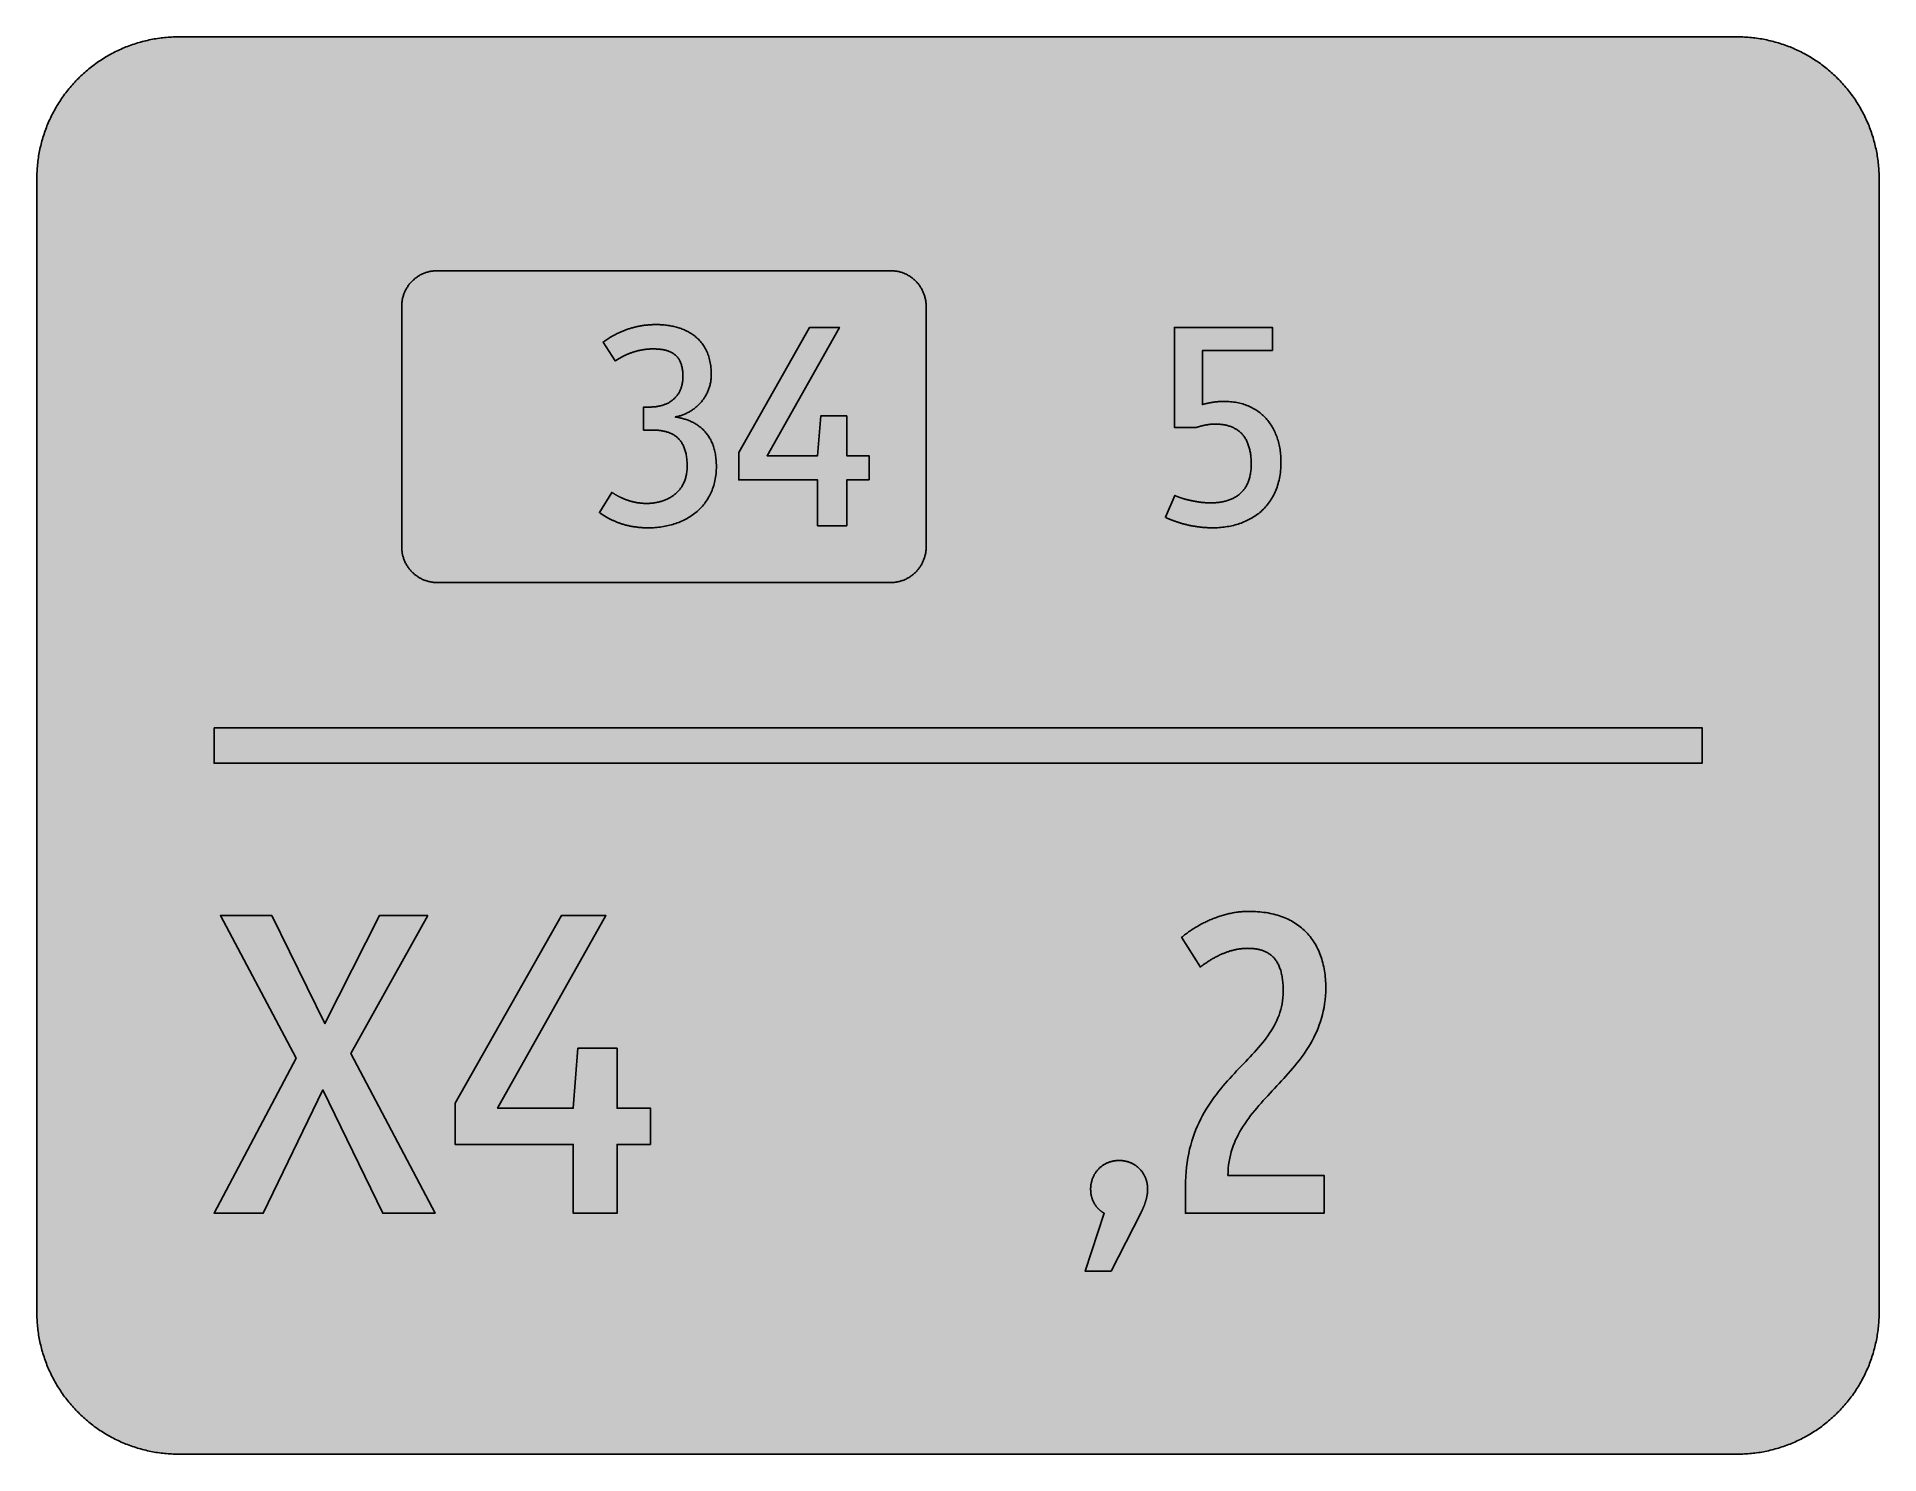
# Model space of a CAD drawing. Header units: millimetres. Extents: x 0 to 183, y 0 to 141.
import ezdxf

# ---------------------------------------------------------------- set-up
doc = ezdxf.new("R2010")
doc.units = ezdxf.units.MM

msp = doc.modelspace()

# ---------------------------------------------------------------- hatches: boundary and pattern name
for color, points in [(254, [(14.1633, 0.0536), (13.9878, 0.0533), (13.8125, 0.0559), (13.6373, 0.061), (13.462, 0.0686), (13.2893, 0.0787), (13.114, 0.0914), (12.9413, 0.1041), (12.7686, 0.1219), (12.5959, 0.1397), (12.4231, 0.16), (12.2504, 0.1829), (12.0777, 0.2057), (11.9075, 0.2337), (11.7373, 0.2616), (11.5672, 0.2921), (11.397, 0.3251), (11.2268, 0.3607), (11.0592, 0.3988), (10.8915, 0.4369), (10.7239, 0.4775), (10.5562, 0.5207), (10.3886, 0.5664), (10.2235, 0.6121), (10.0584, 0.6629), (9.8933, 0.7137), (9.7307, 0.7671), (9.5682, 0.8204), (9.4056, 0.8788), (9.2431, 0.9373), (9.083, 0.9982), (8.923, 1.0617), (8.763, 1.1252), (8.6055, 1.1938), (8.4455, 1.2624), (8.2906, 1.331), (8.1331, 1.4046), (7.9781, 1.4783), (7.8232, 1.5545), (7.6708, 1.6332), (7.5184, 1.7145), (7.366, 1.7958), (7.2161, 1.8796), (7.0663, 1.966), (6.919, 2.0523), (6.7716, 2.1438), (6.6243, 2.2352), (6.4795, 2.3266), (6.3348, 2.4232), (6.19, 2.5197), (6.0477, 2.6187), (5.908, 2.7178), (5.7683, 2.8194), (5.6286, 2.9235), (5.4915, 3.0302), (5.3543, 3.1369), (5.2197, 3.2461), (5.0851, 3.3579), (4.953, 3.4722), (4.8209, 3.5865), (4.6914, 3.7033), (4.5644, 3.8202), (4.4348, 3.9395), (4.3104, 4.0615), (4.1859, 4.1859), (4.0615, 4.3104), (3.9395, 4.4348), (3.8202, 4.5618), (3.7033, 4.6914), (3.5865, 4.8209), (3.4722, 4.953), (3.3579, 5.0851), (3.2487, 5.2197), (3.1369, 5.3543), (3.0302, 5.4915), (2.9235, 5.6286), (2.8194, 5.7683), (2.7178, 5.908), (2.6187, 6.0477), (2.5197, 6.19), (2.4232, 6.3348), (2.3266, 6.477), (2.2352, 6.6243), (2.1438, 6.7691), (2.0523, 6.919), (1.966, 7.0663), (1.8796, 7.2161), (1.7958, 7.366), (1.7145, 7.5184), (1.6332, 7.6708), (1.5545, 7.8232), (1.4783, 7.9781), (1.4046, 8.1331), (1.331, 8.2906), (1.2598, 8.4455), (1.1913, 8.603), (1.1252, 8.763), (1.0592, 8.923), (0.9982, 9.083), (0.9373, 9.2431), (0.8763, 9.4056), (0.8204, 9.5682), (0.7645, 9.7307), (0.7112, 9.8933), (0.6604, 10.0584), (0.6121, 10.2235), (0.5639, 10.3911), (0.5207, 10.5562), (0.4775, 10.7239), (0.4343, 10.8915), (0.3962, 11.0592), (0.3607, 11.2268), (0.3251, 11.397), (0.2921, 11.5672), (0.2616, 11.7373), (0.2311, 11.9075), (0.2057, 12.0802), (0.1803, 12.2504), (0.1575, 12.4231), (0.1372, 12.5959), (0.1194, 12.7686), (0.1041, 12.9413), (0.0889, 13.1166), (0.0787, 13.2893), (0.0686, 13.4645), (0.061, 13.6373), (0.0559, 13.8125), (0.0508, 13.9878), (0.0508, 14.163), (0.0522, 127.0536), (0.0508, 127.2286), (0.0559, 127.4039), (0.061, 127.5766), (0.0686, 127.7518), (0.0787, 127.9271), (0.0889, 128.0998), (0.1041, 128.2725), (0.1194, 128.4478), (0.1372, 128.6205), (0.1575, 128.7907), (0.1803, 128.9634), (0.2057, 129.1361), (0.2311, 129.3063), (0.2616, 129.4765), (0.2921, 129.6467), (0.3251, 129.8169), (0.3607, 129.987), (0.3962, 130.1547), (0.4343, 130.3249), (0.4775, 130.49), (0.5207, 130.6576), (0.5639, 130.8252), (0.6121, 130.9903), (0.6604, 131.1554), (0.7112, 131.3205), (0.7645, 131.4831), (0.8204, 131.6482), (0.8763, 131.8082), (0.9373, 131.9708), (0.9982, 132.1308), (1.0592, 132.2934), (1.1252, 132.4508), (1.1913, 132.6109), (1.2598, 132.7683), (1.331, 132.9258), (1.4046, 133.0808), (1.4783, 133.2357), (1.5545, 133.3906), (1.6332, 133.543), (1.7145, 133.6954), (1.7958, 133.8478), (1.8796, 133.9977), (1.966, 134.1476), (2.0523, 134.2974), (2.1438, 134.4447), (2.2352, 134.5895), (2.3266, 134.7368), (2.4232, 134.8791), (2.5197, 135.0239), (2.6187, 135.1661), (2.7178, 135.3058), (2.8194, 135.4455), (2.9235, 135.5852), (3.0302, 135.7224), (3.1369, 135.8595), (3.2487, 135.9941), (3.3579, 136.1288), (3.4722, 136.2608), (3.5865, 136.3929), (3.7033, 136.5225), (3.8202, 136.652), (3.9395, 136.779), (4.0615, 136.9035), (4.1859, 137.0305), (4.3104, 137.1524), (4.4348, 137.2743), (4.5644, 137.3937), (4.6914, 137.5131), (4.8209, 137.6274), (4.953, 137.7442), (5.0851, 137.856), (5.2197, 137.9677), (5.3543, 138.0769), (5.4915, 138.1836), (5.6286, 138.2903), (5.7683, 138.3944), (5.908, 138.496), (6.0477, 138.5976), (6.19, 138.6942), (6.3348, 138.7932), (6.4795, 138.8872), (6.6243, 138.9812), (6.7716, 139.0726), (6.919, 139.1615), (7.0663, 139.2479), (7.2161, 139.3342), (7.366, 139.4181), (7.5184, 139.5019), (7.6708, 139.5806), (7.8232, 139.6594), (7.9781, 139.7356), (8.1331, 139.8092), (8.2906, 139.8829), (8.4455, 139.954), (8.6055, 140.0226), (8.763, 140.0886), (8.923, 140.1547), (9.083, 140.2182), (9.2431, 140.2791), (9.4056, 140.3375), (9.5682, 140.3934), (9.7307, 140.4493), (9.8933, 140.5026), (10.0584, 140.5534), (10.2235, 140.6017), (10.3886, 140.65), (10.5562, 140.6957), (10.7239, 140.7389), (10.8915, 140.7795), (11.0592, 140.8176), (11.2268, 140.8557), (11.397, 140.8887), (11.5672, 140.9217), (11.7373, 140.9522), (11.9075, 140.9827), (12.0777, 141.0081), (12.2504, 141.0335), (12.4231, 141.0564), (12.5959, 141.0767), (12.7686, 141.0945), (12.9413, 141.1097), (13.114, 141.1249), (13.2893, 141.1376), (13.462, 141.1453), (13.6373, 141.1529), (13.8125, 141.158), (13.9878, 141.163), (14.163, 141.163), (169.3855, 141.1647), (169.5602, 141.163), (169.7355, 141.158), (169.9108, 141.1529), (170.0835, 141.1453), (170.2587, 141.1376), (170.4315, 141.1249), (170.6067, 141.1097), (170.7794, 141.0945), (170.9522, 141.0767), (171.1249, 141.0564), (171.2976, 141.0335), (171.4678, 141.0081), (171.6405, 140.9827), (171.8107, 140.9522), (171.9809, 140.9217), (172.151, 140.8887), (172.3187, 140.8557), (172.4889, 140.8176), (172.6565, 140.7795), (172.8241, 140.7389), (172.9918, 140.6957), (173.1569, 140.65), (173.3245, 140.6017), (173.4896, 140.5534), (173.6522, 140.5026), (173.8173, 140.4493), (173.9798, 140.3934), (174.1424, 140.3375), (174.305, 140.2791), (174.465, 140.2182), (174.625, 140.1547), (174.785, 140.0886), (174.9425, 140.0226), (175.1025, 139.954), (175.2575, 139.8829), (175.4149, 139.8092), (175.5699, 139.7356), (175.7248, 139.6594), (175.8772, 139.5806), (176.0296, 139.5019), (176.182, 139.4181), (176.3319, 139.3342), (176.4817, 139.2479), (176.6291, 139.1615), (176.7764, 139.0726), (176.9237, 138.9812), (177.0685, 138.8872), (177.2133, 138.7932), (177.358, 138.6942), (177.5003, 138.5976), (177.64, 138.496), (177.7797, 138.3944), (177.9194, 138.2903), (178.0565, 138.1836), (178.1937, 138.0769), (178.3283, 137.9677), (178.4629, 137.856), (178.595, 137.7442), (178.7271, 137.6274), (178.8566, 137.5131), (178.9836, 137.3937), (179.1132, 137.2743), (179.2376, 137.1524), (179.3621, 137.0305), (179.4866, 136.9035), (179.6085, 136.779), (179.7279, 136.652), (179.8447, 136.5225), (179.9615, 136.3929), (180.0758, 136.2608), (180.1901, 136.1288), (180.2994, 135.9941), (180.4111, 135.8595), (180.5178, 135.7224), (180.6245, 135.5852), (180.7261, 135.4455), (180.8302, 135.3058), (180.9293, 135.1661), (181.0283, 135.0239), (181.1249, 134.8791), (181.2214, 134.7368), (181.3128, 134.5895), (181.4043, 134.4447), (181.4957, 134.2974), (181.5821, 134.1476), (181.6684, 133.9977), (181.7522, 133.8478), (181.8335, 133.6954), (181.9148, 133.543), (181.991, 133.3906), (182.0697, 133.2357), (182.1434, 133.0808), (182.2145, 132.9258), (182.2856, 132.7683), (182.3542, 132.6109), (182.4228, 132.4508), (182.4863, 132.2934), (182.5498, 132.1308), (182.6108, 131.9708), (182.6692, 131.8082), (182.7276, 131.6482), (182.7809, 131.4831), (182.8343, 131.3205), (182.8851, 131.1554), (182.9359, 130.9903), (182.9816, 130.8252), (183.0273, 130.6576), (183.0705, 130.49), (183.1111, 130.3249), (183.1492, 130.1547), (183.1873, 129.987), (183.2229, 129.8169), (183.2559, 129.6467), (183.2864, 129.4765), (183.3143, 129.3063), (183.3397, 129.1361), (183.3651, 128.9634), (183.388, 128.7907), (183.4083, 128.6205), (183.4261, 128.4478), (183.4413, 128.2725), (183.4566, 128.0998), (183.4693, 127.9271), (183.4769, 127.7518), (183.4845, 127.5766), (183.4921, 127.4039), (183.4947, 127.2286), (183.4947, 127.0533), (183.4967, 14.1647), (183.4947, 13.9878), (183.4921, 13.8125), (183.4845, 13.6373), (183.4769, 13.4645), (183.4693, 13.2893), (183.4566, 13.1166), (183.4413, 12.9413), (183.4261, 12.7686), (183.4083, 12.5959), (183.388, 12.4231), (183.3651, 12.2504), (183.3397, 12.0802), (183.3143, 11.9075), (183.2864, 11.7373), (183.2559, 11.5672), (183.2229, 11.397), (183.1873, 11.2268), (183.1492, 11.0592), (183.1111, 10.8915), (183.0705, 10.7239), (183.0273, 10.5562), (182.9816, 10.3911), (182.9359, 10.2235), (182.8851, 10.0584), (182.8343, 9.8933), (182.7809, 9.7307), (182.7276, 9.5682), (182.6692, 9.4056), (182.6108, 9.2431), (182.5498, 9.083), (182.4863, 8.923), (182.4228, 8.763), (182.3542, 8.603), (182.2856, 8.4455), (182.2145, 8.2906), (182.1434, 8.1331), (182.0697, 7.9781), (181.991, 7.8232), (181.9148, 7.6708), (181.8335, 7.5184), (181.7522, 7.366), (181.6684, 7.2161), (181.5821, 7.0663), (181.4957, 6.919), (181.4043, 6.7691), (181.3128, 6.6243), (181.2214, 6.477), (181.1249, 6.3348), (181.0283, 6.19), (180.9293, 6.0477), (180.8302, 5.908), (180.7261, 5.7683), (180.6245, 5.6286), (180.5178, 5.4915), (180.4111, 5.3543), (180.2994, 5.2197), (180.1901, 5.0851), (180.0758, 4.953), (179.9615, 4.8209), (179.8447, 4.6914), (179.7279, 4.5618), (179.6085, 4.4348), (179.4866, 4.3104), (179.3621, 4.1859), (179.2376, 4.0615), (179.1132, 3.9395), (178.9836, 3.8202), (178.8566, 3.7033), (178.7271, 3.5865), (178.595, 3.4722), (178.4629, 3.3579), (178.3283, 3.2461), (178.1937, 3.1369), (178.0565, 3.0302), (177.9194, 2.9235), (177.7797, 2.8194), (177.64, 2.7178), (177.5003, 2.6187), (177.358, 2.5197), (177.2133, 2.4232), (177.0685, 2.3266), (176.9237, 2.2352), (176.7764, 2.1438), (176.6291, 2.0523), (176.4817, 1.966), (176.3319, 1.8796), (176.182, 1.7958), (176.0296, 1.7145), (175.8772, 1.6332), (175.7248, 1.5545), (175.5699, 1.4783), (175.4149, 1.4046), (175.2575, 1.331), (175.1025, 1.2624), (174.9425, 1.1938), (174.785, 1.1252), (174.625, 1.0617), (174.465, 0.9982), (174.305, 0.9373), (174.1424, 0.8788), (173.9798, 0.8204), (173.8173, 0.7671), (173.6522, 0.7137), (173.4896, 0.6629), (173.3245, 0.6121), (173.1569, 0.5664), (172.9918, 0.5207), (172.8241, 0.4775), (172.6565, 0.4369), (172.4889, 0.3988), (172.3187, 0.3607), (172.151, 0.3251), (171.9809, 0.2921), (171.8107, 0.2616), (171.6405, 0.2337), (171.4678, 0.2057), (171.2976, 0.1829), (171.1249, 0.16), (170.9522, 0.1397), (170.7794, 0.1219), (170.6067, 0.1041), (170.4315, 0.0914), (170.2587, 0.0787), (170.0835, 0.0686), (169.9108, 0.061), (169.7355, 0.0559), (169.5602, 0.0533), (169.385, 0.0533)]), (22, [(39.9161, 86.837), (39.8247, 86.8375), (39.7332, 86.8401), (39.6443, 86.8451), (39.5554, 86.8528), (39.4665, 86.8629), (39.3776, 86.8756), (39.2913, 86.8909), (39.2049, 86.9061), (39.1185, 86.9264), (39.0347, 86.9467), (38.9484, 86.9696), (38.8671, 86.995), (38.7833, 87.0204), (38.702, 87.0509), (38.6207, 87.0814), (38.542, 87.1118), (38.4632, 87.1474), (38.387, 87.183), (38.3083, 87.2211), (38.2346, 87.2617), (38.1584, 87.3023), (38.0873, 87.3455), (38.0136, 87.3912), (37.9425, 87.437), (37.8739, 87.4852), (37.8054, 87.536), (37.7368, 87.5868), (37.6707, 87.6402), (37.6072, 87.696), (37.5437, 87.7519), (37.4802, 87.8103), (37.4218, 87.8688), (37.3609, 87.9297), (37.305, 87.9907), (37.2466, 88.0542), (37.1932, 88.1202), (37.1399, 88.1863), (37.0891, 88.2523), (37.0383, 88.3209), (36.99, 88.392), (36.9443, 88.4606), (36.8986, 88.5342), (36.8554, 88.6079), (36.8122, 88.6816), (36.7741, 88.7578), (36.736, 88.834), (36.6979, 88.9127), (36.6649, 88.9889), (36.6319, 89.0702), (36.6014, 89.1515), (36.5735, 89.2327), (36.5455, 89.314), (36.5201, 89.3978), (36.4973, 89.4817), (36.4769, 89.5655), (36.4592, 89.6518), (36.4414, 89.7382), (36.4287, 89.8271), (36.416, 89.9135), (36.4058, 90.0024), (36.3982, 90.0913), (36.3906, 90.1827), (36.388, 90.2716), (36.388, 90.363), (36.3883, 114.3536), (36.388, 114.4422), (36.3906, 114.5337), (36.3982, 114.6226), (36.4058, 114.714), (36.416, 114.8004), (36.4287, 114.8893), (36.4414, 114.9756), (36.4592, 115.062), (36.4769, 115.1484), (36.4973, 115.2347), (36.5201, 115.3185), (36.5455, 115.3998), (36.5735, 115.4836), (36.6014, 115.5649), (36.6319, 115.6462), (36.6649, 115.7249), (36.6979, 115.8037), (36.736, 115.8824), (36.7741, 115.9586), (36.8122, 116.0323), (36.8554, 116.1085), (36.8986, 116.1821), (36.9443, 116.2533), (36.99, 116.3244), (37.0383, 116.393), (37.0891, 116.4615), (37.1399, 116.5301), (37.1932, 116.5962), (37.2466, 116.6597), (37.305, 116.7232), (37.3609, 116.7867), (37.4218, 116.8476), (37.4802, 116.906), (37.5437, 116.9645), (37.6072, 117.0203), (37.6707, 117.0737), (37.7368, 117.127), (37.8054, 117.1778), (37.8739, 117.2286), (37.9425, 117.2769), (38.0136, 117.3251), (38.0873, 117.3683), (38.1584, 117.4115), (38.2346, 117.4547), (38.3083, 117.4928), (38.387, 117.5309), (38.4632, 117.569), (38.542, 117.602), (38.6207, 117.635), (38.702, 117.6655), (38.7833, 117.6934), (38.8671, 117.7214), (38.9484, 117.7468), (39.0347, 117.7696), (39.1185, 117.79), (39.2049, 117.8077), (39.2913, 117.8255), (39.3776, 117.8382), (39.4665, 117.8509), (39.5554, 117.8611), (39.6443, 117.8687), (39.7332, 117.8763), (39.8247, 117.8789), (39.9161, 117.8789), (85.0717, 117.8814), (85.1611, 117.8789), (85.2526, 117.8763), (85.3415, 117.8687), (85.4304, 117.8611), (85.5193, 117.8509), (85.6082, 117.8382), (85.6945, 117.8255), (85.7809, 117.8077), (85.8672, 117.79), (85.9511, 117.7696), (86.0374, 117.7468), (86.1187, 117.7214), (86.2025, 117.6934), (86.2838, 117.6655), (86.3651, 117.635), (86.4438, 117.602), (86.5226, 117.569), (86.5988, 117.5309), (86.6775, 117.4928), (86.7512, 117.4547), (86.8274, 117.4115), (86.901, 117.3683), (86.9721, 117.3251), (87.0433, 117.2769), (87.1118, 117.2286), (87.1804, 117.1778), (87.249, 117.127), (87.315, 117.0737), (87.3785, 117.0203), (87.442, 116.9645), (87.5055, 116.906), (87.564, 116.8476), (87.6249, 116.7867), (87.6808, 116.7232), (87.7392, 116.6597), (87.7926, 116.5962), (87.8459, 116.5301), (87.8967, 116.4615), (87.9475, 116.393), (87.9958, 116.3244), (88.0415, 116.2533), (88.0872, 116.1821), (88.1304, 116.1085), (88.1736, 116.0323), (88.2117, 115.9586), (88.2498, 115.8824), (88.2879, 115.8037), (88.3209, 115.7249), (88.3539, 115.6462), (88.3844, 115.5649), (88.4123, 115.4836), (88.4403, 115.3998), (88.4631, 115.3185), (88.486, 115.2347), (88.5088, 115.1484), (88.5266, 115.062), (88.5419, 114.9756), (88.5571, 114.8893), (88.5698, 114.8004), (88.58, 114.714), (88.5876, 114.6226), (88.5927, 114.5337), (88.5977, 114.4422), (88.5977, 114.3533), (88.5994, 90.3647), (88.5977, 90.2716), (88.5927, 90.1827), (88.5876, 90.0913), (88.58, 90.0024), (88.5698, 89.9135), (88.5571, 89.8271), (88.5419, 89.7382), (88.5266, 89.6518), (88.5088, 89.5655), (88.486, 89.4817), (88.4631, 89.3978), (88.4403, 89.314), (88.4123, 89.2327), (88.3844, 89.1515), (88.3539, 89.0702), (88.3209, 88.9889), (88.2879, 88.9127), (88.2498, 88.834), (88.2117, 88.7578), (88.1736, 88.6816), (88.1304, 88.6079), (88.0872, 88.5342), (88.0415, 88.4606), (87.9958, 88.392), (87.9475, 88.3209), (87.8967, 88.2523), (87.8459, 88.1863), (87.7926, 88.1202), (87.7392, 88.0542), (87.6808, 87.9907), (87.6249, 87.9297), (87.564, 87.8688), (87.5055, 87.8103), (87.442, 87.7519), (87.3785, 87.696), (87.315, 87.6402), (87.249, 87.5868), (87.1804, 87.536), (87.1118, 87.4852), (87.0433, 87.437), (86.9721, 87.3912), (86.901, 87.3455), (86.8274, 87.3023), (86.7512, 87.2617), (86.6775, 87.2211), (86.5988, 87.183), (86.5226, 87.1474), (86.4438, 87.1118), (86.3651, 87.0814), (86.2838, 87.0509), (86.2025, 87.0204), (86.1187, 86.995), (86.0374, 86.9696), (85.9511, 86.9467), (85.8672, 86.9264), (85.7809, 86.9061), (85.6945, 86.8909), (85.6082, 86.8756), (85.5193, 86.8629), (85.4304, 86.8528), (85.3415, 86.8451), (85.2526, 86.8401), (85.1611, 86.8375), (85.0697, 86.835)]), (254, [(67.7153, 98.4067), (67.7113, 98.5672), (67.7088, 98.7247), (67.7012, 98.8797), (67.6885, 99.0295), (67.6758, 99.1768), (67.658, 99.3216), (67.6402, 99.4639), (67.6173, 99.601), (67.5919, 99.7382), (67.564, 99.8703), (67.5335, 99.9973), (67.5005, 100.1243), (67.4649, 100.2462), (67.4268, 100.3681), (67.3862, 100.4849), (67.3456, 100.5992), (67.2998, 100.7085), (67.2516, 100.8177), (67.2033, 100.9244), (67.1525, 101.026), (67.0966, 101.1276), (67.0433, 101.2241), (66.9849, 101.3181), (66.9265, 101.412), (66.863, 101.5009), (66.802, 101.5873), (66.736, 101.6711), (66.6699, 101.7549), (66.6013, 101.8337), (66.5328, 101.9099), (66.4591, 101.9861), (66.388, 102.0572), (66.3143, 102.1283), (66.2381, 102.1944), (66.1619, 102.2604), (66.0832, 102.3239), (66.0044, 102.3849), (65.9232, 102.4433), (65.8419, 102.4992), (65.7606, 102.555), (65.6768, 102.6058), (65.593, 102.6566), (65.5066, 102.7049), (65.4202, 102.7532), (65.3339, 102.7963), (65.2475, 102.8395), (65.1586, 102.8802), (65.0697, 102.9183), (64.9808, 102.9564), (64.8919, 102.9919), (64.803, 103.0249), (64.7116, 103.0554), (64.6201, 103.0859), (64.5312, 103.1138), (64.4398, 103.1418), (64.3484, 103.1672), (64.2569, 103.19), (64.1655, 103.2129), (64.074, 103.2332), (63.9826, 103.2535), (63.8937, 103.2713), (63.8023, 103.2866), (63.7108, 103.3018), (63.6219, 103.317), (63.7083, 103.3348), (63.7921, 103.3526), (63.8785, 103.3729), (63.9648, 103.3958), (64.0486, 103.4186), (64.135, 103.444), (64.2188, 103.472), (64.3026, 103.5025), (64.3865, 103.5329), (64.4703, 103.566), (64.5516, 103.6015), (64.6328, 103.6371), (64.7167, 103.6752), (64.7954, 103.7158), (64.8767, 103.7565), (64.9554, 103.7996), (65.0342, 103.8428), (65.1129, 103.8911), (65.1891, 103.9393), (65.2653, 103.9876), (65.3415, 104.0384), (65.4177, 104.0917), (65.4888, 104.1451), (65.5625, 104.201), (65.6336, 104.2594), (65.7047, 104.3178), (65.7733, 104.3762), (65.8419, 104.4397), (65.9079, 104.5007), (65.974, 104.5667), (66.04, 104.6328), (66.1035, 104.6988), (66.1645, 104.7699), (66.2254, 104.8385), (66.2838, 104.9096), (66.3423, 104.9833), (66.3981, 105.0569), (66.4515, 105.1331), (66.5048, 105.2093), (66.5556, 105.2881), (66.6064, 105.3694), (66.6547, 105.4481), (66.7004, 105.5319), (66.7461, 105.6157), (66.7868, 105.6996), (66.8299, 105.7859), (66.868, 105.8723), (66.9061, 105.9612), (66.9392, 106.0501), (66.9722, 106.1415), (67.0052, 106.233), (67.0331, 106.3244), (67.0611, 106.4184), (67.0865, 106.5149), (67.1068, 106.6089), (67.1271, 106.7079), (67.1474, 106.8045), (67.1627, 106.9061), (67.1754, 107.0051), (67.1881, 107.1067), (67.1957, 107.2083), (67.2033, 107.3125), (67.2059, 107.4166), (67.2059, 107.5233), (67.2059, 107.7062), (67.1982, 107.884), (67.1881, 108.0592), (67.1728, 108.2294), (67.1551, 108.397), (67.1322, 108.5596), (67.1043, 108.7171), (67.0738, 108.872), (67.0382, 109.0219), (67.0001, 109.1692), (66.9595, 109.3114), (66.9138, 109.4511), (66.8655, 109.5858), (66.8147, 109.7178), (66.7588, 109.8448), (66.7004, 109.9693), (66.6394, 110.0912), (66.5734, 110.2081), (66.5074, 110.3224), (66.4362, 110.4316), (66.3626, 110.5383), (66.2864, 110.6424), (66.2076, 110.7415), (66.1264, 110.838), (66.0425, 110.932), (65.9562, 111.0234), (65.8673, 111.1098), (65.7784, 111.1936), (65.6844, 111.2749), (65.5904, 111.3536), (65.4939, 111.4298), (65.3948, 111.5009), (65.2932, 111.5695), (65.1891, 111.6381), (65.085, 111.7016), (64.9808, 111.7625), (64.8716, 111.8184), (64.7649, 111.8743), (64.6532, 111.9276), (64.5414, 111.9784), (64.4296, 112.0267), (64.3153, 112.0699), (64.201, 112.1131), (64.0842, 112.1537), (63.9674, 112.1918), (63.848, 112.2274), (63.7311, 112.2604), (63.6118, 112.2909), (63.4924, 112.3213), (63.3705, 112.3467), (63.2511, 112.3721), (63.1292, 112.395), (63.0072, 112.4153), (62.8853, 112.4331), (62.7634, 112.4483), (62.6415, 112.4636), (62.5196, 112.4763), (62.4002, 112.4864), (62.2783, 112.4966), (62.1563, 112.5042), (62.0344, 112.5093), (61.915, 112.5144), (61.7957, 112.5169), (61.6763, 112.5169), (61.5772, 112.5169), (61.4807, 112.5144), (61.3842, 112.5118), (61.2877, 112.5068), (61.1911, 112.5042), (61.0972, 112.4966), (61.0032, 112.4915), (60.9092, 112.4839), (60.8152, 112.4737), (60.7212, 112.4636), (60.6273, 112.4534), (60.5358, 112.4433), (60.4444, 112.4306), (60.3529, 112.4153), (60.2615, 112.4026), (60.1726, 112.3848), (60.0837, 112.3696), (59.9923, 112.3518), (59.9034, 112.334), (59.817, 112.3163), (59.7281, 112.2959), (59.6417, 112.2756), (59.5554, 112.2528), (59.469, 112.2299), (59.3827, 112.207), (59.2963, 112.1842), (59.2125, 112.1588), (59.1287, 112.1334), (59.0448, 112.108), (58.961, 112.08), (58.8772, 112.0521), (58.7959, 112.0242), (58.7146, 111.9937), (58.6334, 111.9632), (58.5521, 111.9327), (58.4708, 111.8997), (58.3921, 111.8692), (58.3133, 111.8362), (58.2346, 111.8006), (58.1558, 111.7676), (58.0771, 111.7321), (58.0009, 111.6965), (57.9247, 111.6609), (57.8485, 111.6228), (57.7723, 111.5847), (57.6961, 111.5466), (57.6224, 111.5085), (57.5462, 111.4704), (57.4726, 111.4298), (57.3989, 111.3892), (57.3278, 111.3485), (57.2541, 111.3053), (57.183, 111.2647), (57.1119, 111.2215), (57.0408, 111.1783), (56.9697, 111.1352), (56.9011, 111.0894), (56.83, 111.0463), (56.7614, 111.0005), (56.6928, 110.9548), (56.6268, 110.9091), (56.5582, 110.8634), (56.4921, 110.8151), (56.4261, 110.7669), (57.6407, 108.906), (57.6961, 108.9406), (57.7545, 108.9787), (57.8104, 109.0143), (57.8688, 109.0473), (57.9247, 109.0828), (57.9831, 109.1159), (58.039, 109.1489), (58.0974, 109.1819), (58.1533, 109.2149), (58.2117, 109.2454), (58.2701, 109.2759), (58.3286, 109.3064), (58.3844, 109.3368), (58.4429, 109.3673), (58.5013, 109.3953), (58.5597, 109.4232), (58.6156, 109.4511), (58.674, 109.4765), (58.7324, 109.5045), (58.7908, 109.5299), (58.8493, 109.5553), (58.9077, 109.5781), (58.9636, 109.6035), (59.022, 109.6264), (59.0804, 109.6493), (59.1388, 109.6721), (59.1972, 109.6924), (59.2557, 109.7153), (59.3141, 109.7356), (59.3725, 109.7559), (59.4309, 109.7737), (59.4868, 109.794), (59.5452, 109.8118), (59.6036, 109.8296), (59.6621, 109.8474), (59.7205, 109.8626), (59.7789, 109.8779), (59.8373, 109.8931), (59.8957, 109.9083), (59.9542, 109.9236), (60.0126, 109.9363), (60.0685, 109.949), (60.1269, 109.9617), (60.1853, 109.9744), (60.2437, 109.9845), (60.3021, 109.9972), (60.3606, 110.0074), (60.4164, 110.015), (60.4749, 110.0252), (60.5333, 110.0328), (60.5917, 110.0404), (60.6476, 110.048), (60.706, 110.0557), (60.7644, 110.0607), (60.8203, 110.0658), (60.8787, 110.0709), (60.9371, 110.076), (60.993, 110.0785), (61.0514, 110.0836), (61.1073, 110.0861), (61.1657, 110.0887), (61.2216, 110.0887), (61.28, 110.0887), (61.3359, 110.0912), (61.3918, 110.0912), (61.4502, 110.0887), (61.5086, 110.0887), (61.5671, 110.0887), (61.6255, 110.0861), (61.6864, 110.0861), (61.7474, 110.0836), (61.8084, 110.0811), (61.8693, 110.076), (61.9328, 110.0734), (61.9938, 110.0684), (62.0573, 110.0633), (62.1208, 110.0557), (62.1843, 110.048), (62.2478, 110.0404), (62.3138, 110.0328), (62.3773, 110.0226), (62.4408, 110.0099), (62.5043, 109.9972), (62.5678, 109.9845), (62.6313, 109.9693), (62.6948, 109.9541), (62.7583, 109.9363), (62.8218, 109.9185), (62.8853, 109.8982), (62.9463, 109.8753), (63.0072, 109.8525), (63.0682, 109.8271), (63.1292, 109.7991), (63.1876, 109.7712), (63.246, 109.7407), (63.3044, 109.7102), (63.3628, 109.6747), (63.4187, 109.6391), (63.4746, 109.601), (63.5279, 109.5604), (63.5813, 109.5197), (63.6321, 109.474), (63.6829, 109.4283), (63.7337, 109.38), (63.7819, 109.3267), (63.8277, 109.2733), (63.8734, 109.2175), (63.9166, 109.159), (63.9597, 109.0981), (64.0004, 109.0346), (64.0385, 108.9685), (64.074, 108.9), (64.1096, 108.8263), (64.1452, 108.7526), (64.1756, 108.6764), (64.2061, 108.5952), (64.2315, 108.5113), (64.2569, 108.425), (64.2823, 108.3361), (64.3026, 108.2421), (64.3204, 108.1456), (64.3382, 108.0465), (64.3509, 107.9449), (64.3636, 107.8382), (64.3738, 107.729), (64.3788, 107.6173), (64.3839, 107.5004), (64.3839, 107.381), (64.3839, 107.2871), (64.3814, 107.1931), (64.3763, 107.1016), (64.3687, 107.0102), (64.3611, 106.9213), (64.3484, 106.8349), (64.3357, 106.7486), (64.3204, 106.6648), (64.3052, 106.5809), (64.2874, 106.4997), (64.2671, 106.4209), (64.2442, 106.3422), (64.2214, 106.266), (64.196, 106.1898), (64.168, 106.1161), (64.1375, 106.0425), (64.1071, 105.9713), (64.074, 105.9028), (64.041, 105.8342), (64.0055, 105.7656), (63.9674, 105.7021), (63.9267, 105.6386), (63.8861, 105.5751), (63.8454, 105.5141), (63.7997, 105.4557), (63.754, 105.3973), (63.7083, 105.3414), (63.66, 105.2855), (63.6092, 105.2322), (63.5584, 105.1789), (63.5051, 105.1306), (63.4492, 105.0798), (63.3933, 105.0341), (63.3374, 104.9858), (63.2765, 104.9426), (63.2181, 104.8995), (63.1571, 104.8588), (63.0936, 104.8182), (63.0301, 104.7801), (62.9641, 104.742), (62.898, 104.7064), (62.8294, 104.6734), (62.7609, 104.6404), (62.6897, 104.6099), (62.6186, 104.5794), (62.545, 104.5515), (62.4713, 104.5235), (62.3951, 104.5007), (62.3189, 104.4753), (62.2427, 104.455), (62.164, 104.4346), (62.0852, 104.4143), (62.0039, 104.3965), (61.9227, 104.3813), (61.8388, 104.3661), (61.755, 104.3534), (61.6712, 104.3432), (61.5874, 104.333), (61.4985, 104.3229), (61.4121, 104.3178), (61.3232, 104.3127), (61.2343, 104.3076), (61.1454, 104.3051), (61.054, 104.3051), (60.4629, 104.3062), (60.4629, 102.0202), (61.2249, 102.0202), (61.3131, 102.0191), (61.402, 102.0166), (61.4909, 102.014), (61.5798, 102.0115), (61.6687, 102.0064), (61.755, 102.0013), (61.8414, 101.9962), (61.9277, 101.9886), (62.0141, 101.9785), (62.0979, 101.9683), (62.1843, 101.9581), (62.2656, 101.9454), (62.3494, 101.9302), (62.4307, 101.915), (62.5119, 101.8972), (62.5932, 101.8794), (62.672, 101.8591), (62.7507, 101.8362), (62.8294, 101.8134), (62.9056, 101.7905), (62.9793, 101.7626), (63.0555, 101.7346), (63.1292, 101.7041), (63.2003, 101.6711), (63.2714, 101.6381), (63.3425, 101.6025), (63.4111, 101.5644), (63.4771, 101.5238), (63.5432, 101.4832), (63.6092, 101.44), (63.6727, 101.3943), (63.7362, 101.346), (63.7946, 101.2952), (63.8556, 101.2419), (63.914, 101.186), (63.9699, 101.1301), (64.0232, 101.0691), (64.0766, 101.0082), (64.1299, 100.9421), (64.1807, 100.8761), (64.229, 100.8075), (64.2747, 100.7339), (64.3204, 100.6602), (64.3636, 100.5815), (64.4042, 100.5027), (64.4449, 100.4189), (64.483, 100.3325), (64.5185, 100.2436), (64.5516, 100.1522), (64.5846, 100.0582), (64.6125, 99.9617), (64.6405, 99.8601), (64.6684, 99.756), (64.6913, 99.6518), (64.7141, 99.5401), (64.7319, 99.4283), (64.7497, 99.3115), (64.7649, 99.1921), (64.7776, 99.0702), (64.7878, 98.9432), (64.7979, 98.8136), (64.803, 98.6815), (64.8056, 98.5444), (64.8081, 98.4047), (64.8056, 98.2828), (64.803, 98.1608), (64.7954, 98.044), (64.7827, 97.9272), (64.77, 97.8129), (64.7548, 97.7011), (64.7344, 97.5919), (64.7141, 97.4852), (64.6887, 97.3811), (64.6608, 97.2769), (64.6328, 97.1779), (64.5998, 97.0788), (64.5643, 96.9823), (64.5287, 96.8908), (64.4881, 96.7994), (64.4474, 96.708), (64.4042, 96.6216), (64.356, 96.5378), (64.3077, 96.454), (64.2595, 96.3727), (64.2061, 96.2939), (64.1528, 96.2177), (64.0944, 96.1441), (64.0359, 96.0704), (63.9775, 95.9993), (63.914, 95.9307), (63.8505, 95.8647), (63.787, 95.8012), (63.7184, 95.7377), (63.6499, 95.6767), (63.5813, 95.6183), (63.5102, 95.5624), (63.4365, 95.5091), (63.3628, 95.4557), (63.2866, 95.4049), (63.2104, 95.3567), (63.1317, 95.3084), (63.053, 95.2652), (62.9742, 95.2221), (62.8929, 95.1789), (62.8091, 95.1408), (62.7278, 95.1027), (62.644, 95.0671), (62.5577, 95.0316), (62.4738, 95.0011), (62.3875, 94.9706), (62.2986, 94.9401), (62.2122, 94.9147), (62.1233, 94.8893), (62.0344, 94.8665), (61.9455, 94.8436), (61.8566, 94.8233), (61.7677, 94.8055), (61.6763, 94.7877), (61.5874, 94.7725), (61.4959, 94.7598), (61.4045, 94.7471), (61.3156, 94.7369), (61.2242, 94.7293), (61.1327, 94.7217), (61.0438, 94.7166), (60.9524, 94.7115), (60.8609, 94.7115), (60.772, 94.709), (60.6958, 94.709), (60.6222, 94.7115), (60.5485, 94.7141), (60.4749, 94.7166), (60.4012, 94.7217), (60.3301, 94.7268), (60.259, 94.7318), (60.1878, 94.7395), (60.1167, 94.7471), (60.0481, 94.7547), (59.9796, 94.7649), (59.911, 94.775), (59.8424, 94.7852), (59.7738, 94.7979), (59.7078, 94.808), (59.6417, 94.8233), (59.5757, 94.836), (59.5122, 94.8487), (59.4487, 94.8639), (59.3852, 94.8792), (59.3217, 94.8944), (59.2607, 94.9122), (59.1998, 94.9274), (59.1388, 94.9452), (59.0779, 94.963), (59.0194, 94.9833), (58.9585, 95.0011), (58.9026, 95.0214), (58.8442, 95.0392), (58.7883, 95.0595), (58.7324, 95.0798), (58.6765, 95.1001), (58.6207, 95.123), (58.5673, 95.1433), (58.514, 95.1636), (58.4632, 95.1865), (58.4098, 95.2094), (58.359, 95.2297), (58.3082, 95.2525), (58.26, 95.2754), (58.2117, 95.2983), (58.1635, 95.3211), (58.1152, 95.344), (58.0695, 95.3668), (58.0238, 95.3897), (57.978, 95.4126), (57.9349, 95.4354), (57.8917, 95.4583), (57.8485, 95.4811), (57.8053, 95.504), (57.7647, 95.5269), (57.724, 95.5497), (57.6834, 95.5726), (57.6453, 95.5954), (57.6072, 95.6183), (57.5691, 95.6412), (57.5335, 95.6615), (57.498, 95.6843), (57.4624, 95.7072), (57.4294, 95.7275), (57.3964, 95.7478), (57.3634, 95.7682), (57.3303, 95.7885), (57.2999, 95.8088), (56.0599, 93.8068), (56.1061, 93.7743), (56.1518, 93.7412), (56.2, 93.7082), (56.2483, 93.6777), (56.2991, 93.6447), (56.3499, 93.6117), (56.4007, 93.5787), (56.4515, 93.5457), (56.5048, 93.5126), (56.5582, 93.4796), (56.6115, 93.4466), (56.6649, 93.4136), (56.7207, 93.3806), (56.7792, 93.3475), (56.835, 93.3145), (56.8935, 93.2815), (56.9519, 93.2485), (57.0128, 93.218), (57.0738, 93.185), (57.1348, 93.152), (57.1983, 93.1215), (57.2618, 93.0885), (57.3253, 93.058), (57.3913, 93.025), (57.4573, 92.9945), (57.5259, 92.964), (57.5945, 92.9335), (57.6631, 92.9056), (57.7342, 92.8751), (57.8053, 92.8472), (57.879, 92.8167), (57.9526, 92.7887), (58.0288, 92.7633), (58.105, 92.7354), (58.1812, 92.71), (58.26, 92.6821), (58.3387, 92.6567), (58.42, 92.6338), (58.5013, 92.6084), (58.5851, 92.5855), (58.6689, 92.5627), (58.7553, 92.5398), (58.8416, 92.5195), (58.928, 92.4992), (59.0169, 92.4789), (59.1083, 92.4611), (59.1998, 92.4408), (59.2938, 92.4255), (59.3877, 92.4077), (59.4843, 92.3925), (59.5808, 92.3773), (59.6798, 92.3646), (59.7789, 92.3519), (59.8805, 92.3392), (59.9821, 92.329), (60.0862, 92.3188), (60.1904, 92.3112), (60.2971, 92.3036), (60.4063, 92.296), (60.5155, 92.2909), (60.6273, 92.2858), (60.739, 92.2833), (60.8533, 92.2833), (60.9702, 92.2807), (61.1353, 92.2833), (61.3029, 92.2884), (61.468, 92.296), (61.6306, 92.3061), (61.7957, 92.3188), (61.9582, 92.3366), (62.1208, 92.3544), (62.2808, 92.3773), (62.4408, 92.4027), (62.5983, 92.4331), (62.7558, 92.4636), (62.9133, 92.4992), (63.0682, 92.5373), (63.2206, 92.5779), (63.373, 92.6211), (63.5229, 92.6668), (63.6727, 92.7176), (63.82, 92.7684), (63.9648, 92.8243), (64.1096, 92.8827), (64.2518, 92.9462), (64.3915, 93.0097), (64.5312, 93.0783), (64.6659, 93.1469), (64.8005, 93.2205), (64.9326, 93.2967), (65.0621, 93.378), (65.1891, 93.4593), (65.3136, 93.5457), (65.438, 93.6346), (65.5574, 93.726), (65.6742, 93.82), (65.7911, 93.9165), (65.9028, 94.0181), (66.0121, 94.1197), (66.1187, 94.2264), (66.2229, 94.3356), (66.3245, 94.4474), (66.4235, 94.5642), (66.5175, 94.681), (66.609, 94.803), (66.6979, 94.9274), (66.7842, 95.0544), (66.8655, 95.184), (66.9442, 95.3186), (67.0204, 95.4532), (67.0916, 95.5929), (67.1601, 95.7351), (67.2262, 95.8799), (67.2846, 96.0272), (67.343, 96.1771), (67.3964, 96.332), (67.4446, 96.487), (67.4903, 96.647), (67.5335, 96.8096), (67.5691, 96.9747), (67.6021, 97.1448), (67.6326, 97.315), (67.658, 97.4903), (67.6783, 97.6681), (67.6935, 97.8459), (67.7037, 98.0313), (67.7113, 98.2167), (67.7139, 98.4047)]), (254, [(82.9275, 97.0523), (82.9275, 99.4512), (80.6979, 99.4512), (80.6979, 103.4313), (78.1018, 103.4313), (77.7917, 99.4512), (72.7675, 99.4512), (79.9634, 112.237), (77.0008, 112.237), (69.9453, 99.7902), (69.9453, 97.0523), (77.7917, 97.0523), (77.7917, 92.4814), (80.6979, 92.4814), (80.6979, 97.0523)]), (59, [(123.0877, 109.9217), (123.0877, 112.237), (113.3228, 112.237), (113.3228, 102.2734), (115.4963, 102.2734), (115.5268, 102.2833), (115.5598, 102.2934), (115.5929, 102.3036), (115.6259, 102.3137), (115.6589, 102.3239), (115.6919, 102.3341), (115.7224, 102.3417), (115.7554, 102.3518), (115.7884, 102.362), (115.8189, 102.3696), (115.8519, 102.3798), (115.8824, 102.3874), (115.9154, 102.395), (115.9459, 102.4052), (115.9764, 102.4128), (116.0069, 102.4204), (116.0399, 102.428), (116.0704, 102.4357), (116.1009, 102.4433), (116.1313, 102.4509), (116.1618, 102.4585), (116.1923, 102.4661), (116.2228, 102.4712), (116.2533, 102.4788), (116.2837, 102.4865), (116.3117, 102.4915), (116.3422, 102.4992), (116.3726, 102.5042), (116.4006, 102.5093), (116.4311, 102.5144), (116.4615, 102.522), (116.4895, 102.5271), (116.5174, 102.5322), (116.5479, 102.5373), (116.5758, 102.5423), (116.6038, 102.5474), (116.6343, 102.55), (116.6622, 102.555), (116.6901, 102.5601), (116.7181, 102.5627), (116.746, 102.5677), (116.774, 102.5703), (116.8019, 102.5754), (116.8298, 102.5779), (116.8578, 102.5804), (116.8857, 102.5855), (116.9111, 102.5881), (116.9391, 102.5906), (116.967, 102.5931), (116.9924, 102.5957), (117.0203, 102.5982), (117.0457, 102.5982), (117.0737, 102.6008), (117.0991, 102.6033), (117.127, 102.6033), (117.1524, 102.6058), (117.1778, 102.6084), (117.2058, 102.6084), (117.2312, 102.6084), (117.2566, 102.6109), (117.282, 102.6109), (117.3074, 102.6109), (117.3328, 102.6109), (117.3582, 102.6109), (117.4598, 102.6109), (117.5614, 102.6084), (117.663, 102.6033), (117.762, 102.5982), (117.8585, 102.5906), (117.9551, 102.5804), (118.0516, 102.5703), (118.1456, 102.5576), (118.237, 102.5423), (118.3284, 102.5271), (118.4199, 102.5093), (118.5088, 102.489), (118.5951, 102.4661), (118.6815, 102.4433), (118.7679, 102.4179), (118.8517, 102.3899), (118.933, 102.362), (119.0142, 102.329), (119.093, 102.2985), (119.1717, 102.2629), (119.2479, 102.2248), (119.3216, 102.1867), (119.3952, 102.1461), (119.4689, 102.1029), (119.5375, 102.0597), (119.6086, 102.0115), (119.6746, 101.9632), (119.7407, 101.9124), (119.8042, 101.8616), (119.8677, 101.8057), (119.9286, 101.7499), (119.9896, 101.6914), (120.048, 101.6305), (120.1039, 101.567), (120.1572, 101.5009), (120.2106, 101.4349), (120.2639, 101.3638), (120.3122, 101.2927), (120.3604, 101.219), (120.4062, 101.1428), (120.4519, 101.0666), (120.4951, 100.9853), (120.5357, 100.9015), (120.5763, 100.8177), (120.6119, 100.7313), (120.6475, 100.6424), (120.683, 100.551), (120.716, 100.457), (120.744, 100.3605), (120.7745, 100.2614), (120.7999, 100.1598), (120.8253, 100.0582), (120.8481, 99.9515), (120.8684, 99.8449), (120.8888, 99.7331), (120.904, 99.6213), (120.9192, 99.507), (120.9319, 99.3877), (120.9446, 99.2683), (120.9523, 99.1464), (120.9599, 99.0219), (120.965, 98.8949), (120.9675, 98.7628), (120.97, 98.6307), (120.9675, 98.5012), (120.965, 98.3717), (120.9573, 98.2472), (120.9497, 98.1227), (120.9396, 98.0034), (120.9243, 97.884), (120.9091, 97.7671), (120.8913, 97.6554), (120.871, 97.5436), (120.8481, 97.4369), (120.8227, 97.3303), (120.7948, 97.2261), (120.7668, 97.1245), (120.7338, 97.028), (120.7008, 96.9315), (120.6627, 96.8375), (120.6246, 96.7461), (120.584, 96.6546), (120.5433, 96.5683), (120.4976, 96.4844), (120.4519, 96.4006), (120.4036, 96.3219), (120.3528, 96.2431), (120.2995, 96.1669), (120.2461, 96.0933), (120.1903, 96.0222), (120.1318, 95.9536), (120.0709, 95.8875), (120.0099, 95.8215), (119.9464, 95.758), (119.8804, 95.6996), (119.8118, 95.6386), (119.7432, 95.5827), (119.6721, 95.5294), (119.601, 95.4761), (119.5273, 95.4253), (119.4511, 95.377), (119.3724, 95.3313), (119.2936, 95.2856), (119.2149, 95.2449), (119.1311, 95.2043), (119.0498, 95.1636), (118.9634, 95.1281), (118.8771, 95.0925), (118.7882, 95.0595), (118.6993, 95.029), (118.6104, 94.9985), (118.5164, 94.9731), (118.4224, 94.9452), (118.3284, 94.9223), (118.2319, 94.8995), (118.1354, 94.8792), (118.0363, 94.8614), (117.9373, 94.8436), (117.8357, 94.8284), (117.7341, 94.8157), (117.6299, 94.803), (117.5258, 94.7928), (117.4217, 94.7852), (117.315, 94.7776), (117.2058, 94.7725), (117.0965, 94.7674), (116.9873, 94.7649), (116.8781, 94.7649), (116.8197, 94.7649), (116.7587, 94.7649), (116.7003, 94.7674), (116.6419, 94.7699), (116.5809, 94.7725), (116.52, 94.775), (116.459, 94.7776), (116.398, 94.7826), (116.3371, 94.7877), (116.2761, 94.7928), (116.2152, 94.7979), (116.1542, 94.803), (116.0907, 94.8106), (116.0297, 94.8157), (115.9688, 94.8233), (115.9053, 94.8309), (115.8443, 94.8411), (115.7808, 94.8487), (115.7199, 94.8563), (115.6564, 94.8665), (115.5954, 94.8766), (115.5319, 94.8868), (115.4709, 94.8969), (115.41, 94.9071), (115.3465, 94.9198), (115.2855, 94.93), (115.2246, 94.9427), (115.1636, 94.9528), (115.1026, 94.9655), (115.0417, 94.9782), (114.9833, 94.9909), (114.9223, 95.0036), (114.8639, 95.0189), (114.8055, 95.0316), (114.747, 95.0468), (114.6886, 95.0595), (114.6302, 95.0747), (114.5743, 95.0874), (114.5159, 95.1027), (114.46, 95.1179), (114.4067, 95.1332), (114.3508, 95.1484), (114.2975, 95.1636), (114.2441, 95.1789), (114.1908, 95.1941), (114.1374, 95.2094), (114.0866, 95.2246), (114.0358, 95.2424), (113.985, 95.2576), (113.9368, 95.2729), (113.8885, 95.2906), (113.8403, 95.3059), (113.7945, 95.3211), (113.7488, 95.3389), (113.7056, 95.3541), (113.6599, 95.3694), (113.6193, 95.3872), (113.5761, 95.4024), (113.5355, 95.4202), (113.4974, 95.4354), (113.4567, 95.4507), (113.4212, 95.4684), (113.3856, 95.4837), (113.35, 95.4989), (112.4204, 93.3274), (112.4585, 93.3069), (112.5017, 93.2891), (112.5449, 93.2688), (112.588, 93.2485), (112.6338, 93.2282), (112.6795, 93.2078), (112.7277, 93.1875), (112.776, 93.1672), (112.8268, 93.1469), (112.8776, 93.1266), (112.9309, 93.1037), (112.9843, 93.0834), (113.0402, 93.0605), (113.096, 93.0402), (113.1519, 93.0173), (113.2103, 92.997), (113.2713, 92.9742), (113.3297, 92.9513), (113.3932, 92.931), (113.4542, 92.9081), (113.5177, 92.8878), (113.5837, 92.8649), (113.6498, 92.8446), (113.7158, 92.8218), (113.7844, 92.8014), (113.853, 92.7786), (113.9241, 92.7583), (113.9952, 92.7379), (114.0663, 92.7151), (114.14, 92.6948), (114.2136, 92.6744), (114.2873, 92.6567), (114.3635, 92.6363), (114.4397, 92.616), (114.5184, 92.5982), (114.5972, 92.5779), (114.6759, 92.5601), (114.7572, 92.5424), (114.8385, 92.5246), (114.9198, 92.5068), (115.0036, 92.4916), (115.0874, 92.4738), (115.1738, 92.4585), (115.2576, 92.4433), (115.3439, 92.4306), (115.4328, 92.4154), (115.5192, 92.4027), (115.6081, 92.39), (115.6995, 92.3773), (115.7884, 92.3646), (115.8799, 92.3544), (115.9739, 92.3442), (116.0653, 92.3341), (116.1593, 92.3265), (116.2533, 92.3163), (116.3472, 92.3112), (116.4438, 92.3036), (116.5403, 92.2985), (116.6368, 92.2934), (116.7359, 92.2884), (116.8324, 92.2858), (116.9314, 92.2833), (117.0305, 92.2807), (117.1321, 92.2807), (117.2947, 92.2833), (117.4572, 92.2884), (117.6198, 92.2934), (117.7798, 92.3036), (117.9424, 92.3163), (118.1024, 92.3315), (118.2624, 92.3519), (118.4199, 92.3722), (118.5799, 92.3976), (118.7374, 92.4255), (118.8923, 92.456), (119.0498, 92.489), (119.2022, 92.5246), (119.3571, 92.5652), (119.507, 92.6084), (119.6594, 92.6541), (119.8093, 92.7024), (119.9566, 92.7557), (120.1039, 92.8091), (120.2487, 92.8675), (120.3909, 92.9284), (120.5332, 92.9945), (120.6703, 93.0631), (120.81, 93.1342), (120.9446, 93.2078), (121.0793, 93.284), (121.2113, 93.3653), (121.3409, 93.4491), (121.4679, 93.538), (121.5923, 93.6269), (121.7143, 93.7235), (121.8336, 93.82), (121.9505, 93.9216), (122.0673, 94.0257), (122.1791, 94.1324), (122.2883, 94.2442), (122.395, 94.3585), (122.4991, 94.4778), (122.5982, 94.5998), (122.6972, 94.7242), (122.7912, 94.8538), (122.8827, 94.9858), (122.969, 95.1205), (123.0554, 95.2602), (123.1367, 95.4024), (123.2129, 95.5497), (123.2865, 95.6996), (123.3576, 95.8545), (123.4262, 96.012), (123.4872, 96.172), (123.5481, 96.3371), (123.6015, 96.5073), (123.6548, 96.68), (123.7005, 96.8553), (123.7437, 97.0356), (123.7818, 97.2185), (123.8174, 97.4065), (123.8479, 97.5995), (123.8733, 97.7951), (123.8936, 97.9932), (123.9114, 98.1964), (123.9241, 98.4047), (123.9291, 98.6155), (123.9317, 98.8289), (123.9317, 98.994), (123.9266, 99.1565), (123.919, 99.3165), (123.9088, 99.474), (123.8961, 99.6315), (123.8783, 99.7864), (123.8606, 99.9414), (123.8377, 100.0938), (123.8123, 100.2436), (123.7844, 100.3935), (123.7539, 100.5408), (123.7183, 100.6856), (123.6828, 100.8304), (123.6421, 100.9726), (123.5989, 101.1123), (123.5532, 101.2495), (123.505, 101.3866), (123.4542, 101.5187), (123.4008, 101.6508), (123.3449, 101.7803), (123.284, 101.9099), (123.223, 102.0343), (123.157, 102.1563), (123.0909, 102.2782), (123.0198, 102.3976), (122.9462, 102.5144), (122.87, 102.6287), (122.7912, 102.7405), (122.7099, 102.8497), (122.6261, 102.9564), (122.5398, 103.0605), (122.4509, 103.1621), (122.3594, 103.2612), (122.2654, 103.3577), (122.1664, 103.4517), (122.0673, 103.5431), (121.9657, 103.632), (121.859, 103.7184), (121.7524, 103.7996), (121.6431, 103.8809), (121.5288, 103.9571), (121.4145, 104.0333), (121.2977, 104.1044), (121.1758, 104.173), (121.0539, 104.2391), (120.9294, 104.3), (120.7999, 104.361), (120.6703, 104.4169), (120.5382, 104.4702), (120.4036, 104.521), (120.2665, 104.5667), (120.1242, 104.6124), (119.982, 104.6505), (119.8372, 104.6886), (119.6899, 104.7217), (119.54, 104.7521), (119.3902, 104.7801), (119.2352, 104.8029), (119.0777, 104.8233), (118.9203, 104.8385), (118.7577, 104.8512), (118.5951, 104.8614), (118.4275, 104.8664), (118.2599, 104.869), (118.2294, 104.869), (118.1964, 104.869), (118.1633, 104.869), (118.1329, 104.8664), (118.0998, 104.8664), (118.0668, 104.8664), (118.0338, 104.8639), (118.0008, 104.8639), (117.9678, 104.8614), (117.9347, 104.8614), (117.9017, 104.8588), (117.8687, 104.8563), (117.8357, 104.8537), (117.8027, 104.8537), (117.7671, 104.8512), (117.7341, 104.8487), (117.7011, 104.8461), (117.668, 104.8436), (117.6325, 104.8385), (117.5995, 104.836), (117.5639, 104.8334), (117.5309, 104.8309), (117.4979, 104.8258), (117.4623, 104.8233), (117.4293, 104.8182), (117.3937, 104.8156), (117.3607, 104.8106), (117.3251, 104.8055), (117.2921, 104.8004), (117.2566, 104.7979), (117.221, 104.7928), (117.188, 104.7877), (117.1524, 104.7826), (117.1194, 104.7775), (117.0838, 104.7725), (117.0508, 104.7674), (117.0153, 104.7598), (116.9822, 104.7547), (116.9467, 104.7496), (116.9137, 104.742), (116.8781, 104.7369), (116.8451, 104.7318), (116.8095, 104.7242), (116.7765, 104.7166), (116.7435, 104.7115), (116.7079, 104.7039), (116.6749, 104.6963), (116.6419, 104.6912), (116.6063, 104.6836), (116.5733, 104.6759), (116.5403, 104.6683), (116.5073, 104.6607), (116.4742, 104.6531), (116.4412, 104.6455), (116.4057, 104.6353), (116.3726, 104.6277), (116.3422, 104.6201), (116.3091, 104.6124), (116.2761, 104.6023), (116.2431, 104.5947), (116.2101, 104.5845), (116.1796, 104.5769), (116.1466, 104.5667), (116.1161, 104.5591), (116.1161, 109.9217)]), (59, [(17.6911, 72.3731), (165.8578, 72.3731), (165.8578, 68.8453), (17.6911, 68.8453)]), (59, [(38.9848, 53.6758), (34.1588, 53.6758), (28.7405, 42.9228), (23.4488, 53.6758), (18.3265, 53.6758), (25.8618, 39.4928), (17.6911, 24.0425), (22.6025, 24.0425), (28.5295, 36.3178), (34.4978, 24.0425), (39.7055, 24.0425), (31.3228, 39.9588)]), (59, [(61.1685, 30.8994), (61.1685, 34.4988), (57.8238, 34.4988), (57.8238, 40.4671), (53.9295, 40.4671), (53.4638, 34.4988), (45.9285, 34.4988), (56.7228, 53.6758), (52.2785, 53.6758), (41.6952, 35.0061), (41.6952, 30.8994), (53.4638, 30.8994), (53.4638, 24.0425), (57.8238, 24.0425), (57.8238, 30.8994)]), (59, [(120.5618, 50.4151), (120.6525, 50.4139), (120.7414, 50.4114), (120.8329, 50.4088), (120.9218, 50.4038), (121.0107, 50.3987), (121.0996, 50.3936), (121.1859, 50.386), (121.2748, 50.3758), (121.3612, 50.3657), (121.4476, 50.353), (121.5314, 50.3403), (121.6152, 50.325), (121.699, 50.3072), (121.7828, 50.2895), (121.8641, 50.2691), (121.9454, 50.2463), (122.0241, 50.2209), (122.1029, 50.1955), (122.1816, 50.1675), (122.2578, 50.1396), (122.334, 50.1066), (122.4077, 50.0736), (122.4813, 50.038), (122.555, 49.9999), (122.6261, 49.9593), (122.6972, 49.9161), (122.7658, 49.8704), (122.8319, 49.8246), (122.8979, 49.7738), (122.9639, 49.7205), (123.0274, 49.6672), (123.0909, 49.6087), (123.1494, 49.5503), (123.2103, 49.4868), (123.2687, 49.4233), (123.3246, 49.3547), (123.378, 49.2836), (123.4313, 49.21), (123.4846, 49.1338), (123.5329, 49.055), (123.5812, 48.9712), (123.6294, 48.8874), (123.6726, 48.7985), (123.7158, 48.707), (123.7564, 48.6105), (123.7971, 48.514), (123.8352, 48.4124), (123.8707, 48.3083), (123.9037, 48.199), (123.9368, 48.0873), (123.9647, 47.973), (123.9926, 47.8536), (124.018, 47.7317), (124.0434, 47.6072), (124.0638, 47.4777), (124.0841, 47.3431), (124.1019, 47.2059), (124.1171, 47.0662), (124.1298, 46.9214), (124.14, 46.7741), (124.1476, 46.6217), (124.1527, 46.4642), (124.1577, 46.3042), (124.1577, 46.1391), (124.1527, 45.8165), (124.1298, 45.5016), (124.0968, 45.1917), (124.0485, 44.892), (123.9901, 44.5973), (123.919, 44.3103), (123.8352, 44.0284), (123.7412, 43.754), (123.6345, 43.4823), (123.5202, 43.2181), (123.3957, 42.959), (123.2611, 42.7025), (123.1163, 42.451), (122.9639, 42.2021), (122.8039, 41.9583), (122.6363, 41.7144), (122.4636, 41.4757), (122.2807, 41.2394), (122.0927, 41.0032), (121.8997, 40.7695), (121.7016, 40.5384), (121.4984, 40.3047), (121.2901, 40.0736), (121.0793, 39.8424), (120.8634, 39.6113), (120.6449, 39.3802), (120.4214, 39.149), (120.1979, 38.9128), (119.9744, 38.6791), (119.7458, 38.4404), (119.5197, 38.2016), (119.2911, 37.9578), (119.0625, 37.7114), (118.8339, 37.4625), (118.6078, 37.211), (118.3818, 36.9545), (118.1583, 36.6928), (117.9373, 36.4261), (117.7188, 36.1544), (117.5029, 35.8775), (117.2921, 35.5956), (117.0838, 35.306), (116.8806, 35.0114), (116.68, 34.7091), (116.4869, 34.3992), (116.299, 34.0817), (116.1186, 33.7566), (115.9434, 33.4239), (115.7757, 33.081), (115.6157, 32.7304), (115.4659, 32.3698), (115.3211, 31.9989), (115.1865, 31.6179), (115.062, 31.2268), (114.9452, 30.8254), (114.841, 30.4114), (114.747, 29.9872), (114.6632, 29.5504), (114.5921, 29.1033), (114.5311, 28.641), (114.4854, 28.1686), (114.4499, 27.6809), (114.4295, 27.1805), (114.4219, 26.6649), (114.4242, 24.0425), (128.2238, 24.0425), (128.2238, 27.8098), (118.6575, 27.8098), (118.6637, 28.1635), (118.684, 28.5115), (118.7196, 28.8519), (118.7653, 29.1846), (118.8263, 29.5097), (118.8974, 29.8298), (118.9812, 30.1422), (119.0752, 30.4495), (119.1793, 30.7518), (119.2962, 31.0464), (119.4206, 31.336), (119.5553, 31.623), (119.6975, 31.9024), (119.8499, 32.1793), (120.0099, 32.451), (120.1776, 32.7203), (120.3528, 32.9844), (120.5332, 33.2461), (120.7211, 33.5051), (120.9142, 33.7591), (121.1123, 34.0131), (121.3155, 34.2646), (121.5238, 34.5135), (121.7371, 34.7599), (121.953, 35.0063), (122.1715, 35.2527), (122.3924, 35.4965), (122.616, 35.7403), (122.842, 35.9842), (123.0681, 36.2255), (123.2967, 36.4693), (123.5253, 36.7132), (123.7513, 36.9595), (123.9799, 37.2059), (124.206, 37.4523), (124.4321, 37.7012), (124.6556, 37.9527), (124.8766, 38.2067), (125.095, 38.4632), (125.3109, 38.7223), (125.5243, 38.9839), (125.7325, 39.2481), (125.9357, 39.5173), (126.1339, 39.7891), (126.3269, 40.066), (126.5149, 40.3479), (126.6952, 40.6324), (126.8705, 40.9219), (127.0381, 41.2191), (127.1981, 41.5214), (127.3505, 41.8287), (127.4928, 42.1411), (127.6274, 42.4612), (127.7518, 42.7863), (127.8687, 43.1216), (127.9728, 43.4619), (128.0668, 43.8099), (128.1506, 44.1655), (128.2217, 44.5287), (128.2827, 44.8996), (128.3284, 45.2806), (128.364, 45.6692), (128.3843, 46.068), (128.3919, 46.4769), (128.3894, 46.7004), (128.3843, 46.924), (128.3741, 47.1424), (128.3589, 47.3583), (128.3411, 47.5691), (128.3183, 47.7799), (128.2903, 47.9857), (128.2598, 48.1889), (128.2268, 48.3895), (128.1862, 48.5877), (128.1455, 48.7807), (128.0973, 48.9712), (128.049, 49.1592), (127.9931, 49.3446), (127.9347, 49.5249), (127.8738, 49.7027), (127.8077, 49.878), (127.7366, 50.0507), (127.6629, 50.2183), (127.5867, 50.3834), (127.5055, 50.5435), (127.4216, 50.7035), (127.3327, 50.8584), (127.2413, 51.0083), (127.1448, 51.1581), (127.0432, 51.3004), (126.9416, 51.4426), (126.8349, 51.5798), (126.7231, 51.7144), (126.6088, 51.8465), (126.492, 51.9735), (126.3701, 52.0979), (126.2456, 52.2173), (126.1186, 52.3342), (125.9865, 52.4459), (125.8494, 52.5577), (125.7122, 52.6618), (125.57, 52.766), (125.4252, 52.8625), (125.2753, 52.959), (125.1229, 53.0504), (124.968, 53.1368), (124.808, 53.2206), (124.6454, 53.3019), (124.4803, 53.3781), (124.3101, 53.4518), (124.1374, 53.5203), (123.9622, 53.5864), (123.7844, 53.6473), (123.6015, 53.7032), (123.4161, 53.7591), (123.2281, 53.8074), (123.0376, 53.8531), (122.842, 53.8963), (122.6464, 53.9344), (122.4458, 53.9674), (122.24, 53.9979), (122.0343, 54.0233), (121.8235, 54.0461), (121.6101, 54.0639), (121.3942, 54.0791), (121.1758, 54.0893), (120.9548, 54.0944), (120.7287, 54.0969), (120.6068, 54.0969), (120.4849, 54.0944), (120.3604, 54.0893), (120.2385, 54.0817), (120.1166, 54.0741), (119.9947, 54.0639), (119.8728, 54.0512), (119.7508, 54.0385), (119.6289, 54.0233), (119.5095, 54.0055), (119.3876, 53.9877), (119.2682, 53.9674), (119.1489, 53.9471), (119.0295, 53.9242), (118.9101, 53.8988), (118.7907, 53.8734), (118.6739, 53.8455), (118.557, 53.815), (118.4377, 53.787), (118.3234, 53.754), (118.2065, 53.721), (118.0897, 53.688), (117.9754, 53.6524), (117.8611, 53.6143), (117.7493, 53.5762), (117.635, 53.5381), (117.5233, 53.4975), (117.4115, 53.4568), (117.2997, 53.4137), (117.1905, 53.3705), (117.0813, 53.3273), (116.9721, 53.2816), (116.8654, 53.2359), (116.7587, 53.1901), (116.652, 53.1419), (116.5479, 53.0936), (116.4412, 53.0428), (116.3396, 52.992), (116.2355, 52.9412), (116.1339, 52.8904), (116.0348, 52.8371), (115.9358, 52.7837), (115.8367, 52.7304), (115.7402, 52.6771), (115.6437, 52.6212), (115.5471, 52.5653), (115.4532, 52.5094), (115.3592, 52.4535), (115.2677, 52.3977), (115.1763, 52.3392), (115.0874, 52.2834), (114.9985, 52.2249), (114.9121, 52.1665), (114.8258, 52.1081), (114.742, 52.0497), (114.6581, 51.9913), (114.5769, 51.9303), (114.4956, 51.8719), (114.4168, 51.8135), (114.3381, 51.7525), (114.2619, 51.6941), (114.1882, 51.6331), (114.1146, 51.5747), (114.0409, 51.5137), (115.9055, 48.5521), (115.984, 48.6131), (116.0628, 48.6715), (116.1415, 48.7299), (116.2202, 48.7883), (116.299, 48.8442), (116.3803, 48.9001), (116.459, 48.9534), (116.5377, 49.0068), (116.6165, 49.0601), (116.6927, 49.1109), (116.7714, 49.1617), (116.8502, 49.21), (116.9289, 49.2582), (117.0076, 49.3065), (117.0838, 49.3522), (117.1626, 49.3954), (117.2388, 49.4386), (117.3175, 49.4817), (117.3937, 49.5249), (117.4699, 49.5656), (117.5461, 49.6037), (117.6223, 49.6443), (117.7011, 49.6799), (117.7747, 49.718), (117.8509, 49.7535), (117.9271, 49.7865), (118.0033, 49.8221), (118.077, 49.8551), (118.1532, 49.8856), (118.2268, 49.9161), (118.3005, 49.9466), (118.3767, 49.9745), (118.4504, 50.0024), (118.524, 50.0304), (118.5951, 50.0558), (118.6688, 50.0812), (118.7425, 50.104), (118.8136, 50.1269), (118.8847, 50.1498), (118.9584, 50.1701), (119.0295, 50.1904), (119.1006, 50.2107), (119.1692, 50.2285), (119.2403, 50.2463), (119.3114, 50.2641), (119.38, 50.2793), (119.4486, 50.2945), (119.5172, 50.3072), (119.5857, 50.3199), (119.6543, 50.3326), (119.7204, 50.3428), (119.7889, 50.3555), (119.855, 50.3631), (119.921, 50.3733), (119.9871, 50.3809), (120.0531, 50.3885), (120.1191, 50.3936), (120.1826, 50.3987), (120.2461, 50.4038), (120.3096, 50.4063), (120.3731, 50.4114), (120.4366, 50.4114), (120.4976, 50.4139), (120.5611, 50.4139)]), (59, [(104.9831, 26.4552), (104.9833, 26.383), (104.9858, 26.3144), (104.9884, 26.2458), (104.9934, 26.1772), (104.9985, 26.1112), (105.0061, 26.0477), (105.0138, 25.9842), (105.0239, 25.9207), (105.0341, 25.8597), (105.0468, 25.7988), (105.0595, 25.7404), (105.0747, 25.6845), (105.09, 25.6261), (105.1052, 25.5702), (105.123, 25.5168), (105.1408, 25.4635), (105.1585, 25.4102), (105.1789, 25.3594), (105.1992, 25.3111), (105.2195, 25.2603), (105.2424, 25.2146), (105.2627, 25.1663), (105.2855, 25.1206), (105.3109, 25.0774), (105.3338, 25.0317), (105.3592, 24.9911), (105.3846, 24.9479), (105.41, 24.9072), (105.4354, 24.8691), (105.4633, 24.8285), (105.4887, 24.7929), (105.5167, 24.7548), (105.5446, 24.7193), (105.5726, 24.6837), (105.6005, 24.6507), (105.6284, 24.6177), (105.6564, 24.5847), (105.6843, 24.5542), (105.7123, 24.5237), (105.7402, 24.4958), (105.7681, 24.4678), (105.7986, 24.4399), (105.8266, 24.4119), (105.8545, 24.3865), (105.8824, 24.3611), (105.9104, 24.3383), (105.9383, 24.3154), (105.9637, 24.2926), (105.9917, 24.2722), (106.0171, 24.2494), (106.045, 24.2316), (106.0704, 24.2113), (106.0958, 24.1935), (106.1212, 24.1757), (106.1441, 24.1579), (106.1695, 24.1427), (106.1923, 24.1275), (106.2152, 24.1122), (106.238, 24.0995), (106.2584, 24.0868), (106.2787, 24.0741), (106.299, 24.0614), (106.3193, 24.0513), (106.3371, 24.0411), (104.4332, 18.2848), (107.0158, 18.2848), (109.9785, 24.0425), (110.0023, 24.0944), (110.0277, 24.1478), (110.0506, 24.1986), (110.076, 24.2494), (110.0988, 24.3002), (110.1217, 24.351), (110.142, 24.3992), (110.1649, 24.4475), (110.1852, 24.4958), (110.2055, 24.544), (110.2258, 24.5897), (110.2436, 24.638), (110.2614, 24.6837), (110.2817, 24.7269), (110.297, 24.7726), (110.3147, 24.8158), (110.3325, 24.859), (110.3478, 24.9022), (110.363, 24.9453), (110.3782, 24.9885), (110.3935, 25.0292), (110.4062, 25.0698), (110.4214, 25.1104), (110.4341, 25.1511), (110.4468, 25.1892), (110.4595, 25.2273), (110.4697, 25.2679), (110.4824, 25.306), (110.4925, 25.3416), (110.5027, 25.3797), (110.5129, 25.4178), (110.523, 25.4533), (110.5306, 25.4889), (110.5408, 25.5245), (110.5484, 25.56), (110.556, 25.5956), (110.5637, 25.6286), (110.5713, 25.6642), (110.5789, 25.6972), (110.5865, 25.7302), (110.5916, 25.7632), (110.5967, 25.7962), (110.6043, 25.8293), (110.6094, 25.8623), (110.6145, 25.8928), (110.6195, 25.9258), (110.6221, 25.9563), (110.6272, 25.9867), (110.6297, 26.0172), (110.6348, 26.0477), (110.6373, 26.0782), (110.6399, 26.1087), (110.6424, 26.1391), (110.6449, 26.1671), (110.6475, 26.1976), (110.6475, 26.2255), (110.65, 26.256), (110.6526, 26.2839), (110.6526, 26.3119), (110.6526, 26.3423), (110.6551, 26.3703), (110.6551, 26.3982), (110.6551, 26.4262), (110.6551, 26.4541), (110.6551, 26.5278), (110.6526, 26.604), (110.6475, 26.6776), (110.6399, 26.7513), (110.6322, 26.8224), (110.6246, 26.8961), (110.6119, 26.9672), (110.5992, 27.0383), (110.584, 27.1069), (110.5687, 27.1755), (110.551, 27.244), (110.5306, 27.3126), (110.5103, 27.3787), (110.4875, 27.4447), (110.4646, 27.5107), (110.4392, 27.5768), (110.4113, 27.6403), (110.3833, 27.7012), (110.3528, 27.7647), (110.3224, 27.8232), (110.2893, 27.8841), (110.2538, 27.9425), (110.2182, 28.001), (110.1827, 28.0568), (110.1446, 28.1127), (110.1039, 28.1686), (110.0633, 28.2219), (110.0201, 28.2753), (109.9769, 28.3261), (109.9337, 28.3769), (109.888, 28.4277), (109.8398, 28.4759), (109.7915, 28.5217), (109.7432, 28.5674), (109.6924, 28.6131), (109.6391, 28.6563), (109.5883, 28.6969), (109.535, 28.7376), (109.4791, 28.7782), (109.4232, 28.8163), (109.3648, 28.8544), (109.3089, 28.89), (109.2479, 28.923), (109.1895, 28.956), (109.1286, 28.9865), (109.0676, 29.017), (109.0041, 29.0449), (108.9406, 29.0728), (108.8746, 29.0982), (108.8111, 29.1236), (108.745, 29.144), (108.6764, 29.1668), (108.6104, 29.1846), (108.5418, 29.2024), (108.4707, 29.2202), (108.4021, 29.2329), (108.331, 29.2481), (108.2599, 29.2583), (108.1888, 29.2684), (108.1151, 29.276), (108.0414, 29.2811), (107.9678, 29.2862), (107.8941, 29.2887), (107.8179, 29.2887), (107.7417, 29.2887), (107.6681, 29.2862), (107.5944, 29.2811), (107.5207, 29.276), (107.4471, 29.2684), (107.376, 29.2583), (107.3048, 29.2481), (107.2337, 29.2329), (107.1651, 29.2202), (107.094, 29.2024), (107.0254, 29.1846), (106.9594, 29.1668), (106.8908, 29.144), (106.8248, 29.1236), (106.7613, 29.0982), (106.6952, 29.0728), (106.6317, 29.0449), (106.5708, 29.017), (106.5073, 28.9865), (106.4463, 28.956), (106.3879, 28.923), (106.3295, 28.89), (106.2711, 28.8544), (106.2126, 28.8163), (106.1568, 28.7782), (106.1034, 28.7376), (106.0501, 28.6969), (105.9967, 28.6563), (105.9459, 28.6131), (105.8951, 28.5674), (105.8443, 28.5217), (105.7961, 28.4759), (105.7504, 28.4277), (105.7046, 28.3769), (105.6589, 28.3261), (105.6157, 28.2753), (105.5726, 28.2219), (105.5319, 28.1686), (105.4938, 28.1127), (105.4557, 28.0568), (105.4176, 28.001), (105.3821, 27.9425), (105.349, 27.8841), (105.316, 27.8232), (105.2855, 27.7647), (105.2551, 27.7012), (105.2271, 27.6403), (105.1992, 27.5768), (105.1738, 27.5107), (105.1484, 27.4447), (105.1255, 27.3787), (105.1052, 27.3126), (105.0874, 27.244), (105.0696, 27.1755), (105.0519, 27.1069), (105.0366, 27.0383), (105.0239, 26.9672), (105.0138, 26.8961), (105.0036, 26.8224), (104.996, 26.7513), (104.9909, 26.6776), (104.9858, 26.604), (104.9833, 26.5278), (104.9807, 26.4541)])]:
    msp.add_hatch(color=color).paths.add_polyline_path(points)
h = msp.add_hatch(color=59)
h.paths.add_polyline_path([(14.1633, 3.5814), (13.8887, 3.5839), (13.6169, 3.5941), (13.3477, 3.6119), (13.081, 3.6347), (12.8143, 3.6652), (12.5501, 3.7008), (12.2885, 3.7465), (12.0294, 3.7948), (11.7729, 3.8506), (11.5164, 3.9141), (11.2649, 3.9827), (11.016, 4.0564), (10.7671, 4.1351), (10.5232, 4.2215), (10.2819, 4.3129), (10.0432, 4.412), (9.8069, 4.5161), (9.5733, 4.6228), (9.3447, 4.7371), (9.1186, 4.8565), (8.8951, 4.9809), (8.6741, 5.113), (8.4582, 5.2476), (8.2448, 5.3873), (8.0366, 5.5321), (7.8308, 5.682), (7.6276, 5.8369), (7.4295, 5.9969), (7.2365, 6.1595), (7.046, 6.3297), (6.8605, 6.5024), (6.6777, 6.6802), (6.5024, 6.8605), (6.3271, 7.046), (6.1595, 7.2365), (5.9969, 7.432), (5.8369, 7.6302), (5.682, 7.8308), (5.5321, 8.0366), (5.3873, 8.2448), (5.2451, 8.4582), (5.1105, 8.6741), (4.9809, 8.8951), (4.8565, 9.1186), (4.7371, 9.3447), (4.6228, 9.5758), (4.5136, 9.8069), (4.4094, 10.0432), (4.3129, 10.2819), (4.2215, 10.5232), (4.1351, 10.7696), (4.0538, 11.016), (3.9802, 11.2649), (3.9116, 11.5189), (3.8506, 11.7729), (3.7948, 12.0294), (3.744, 12.2911), (3.7008, 12.5527), (3.6627, 12.8143), (3.6322, 13.081), (3.6093, 13.3502), (3.5916, 13.6195), (3.5814, 13.8913), (3.5789, 14.163), (3.58, 127.0536), (3.5814, 127.3251), (3.5916, 127.5969), (3.6093, 127.8661), (3.6322, 128.1354), (3.6627, 128.3995), (3.7008, 128.6637), (3.744, 128.9253), (3.7948, 129.1844), (3.8506, 129.4409), (3.9116, 129.6975), (3.9802, 129.9489), (4.0538, 130.2004), (4.1351, 130.4468), (4.2215, 130.6906), (4.3129, 130.9319), (4.4094, 131.1707), (4.5136, 131.4069), (4.6228, 131.6406), (4.7371, 131.8692), (4.8565, 132.0978), (4.9809, 132.3188), (5.1105, 132.5397), (5.2451, 132.7556), (5.3873, 132.969), (5.5321, 133.1773), (5.682, 133.383), (5.8369, 133.5862), (5.9969, 133.7843), (6.1595, 133.9774), (6.3271, 134.1679), (6.5024, 134.3533), (6.6777, 134.5362), (6.8605, 134.714), (7.046, 134.8867), (7.2365, 135.0543), (7.4295, 135.2194), (7.6276, 135.3769), (7.8308, 135.5319), (8.0366, 135.6817), (8.2448, 135.829), (8.4582, 135.9687), (8.6741, 136.1034), (8.8951, 136.2329), (9.1186, 136.3574), (9.3447, 136.4767), (9.5733, 136.591), (9.8069, 136.7003), (10.0432, 136.8044), (10.2819, 136.9009), (10.5232, 136.9924), (10.7671, 137.0787), (11.016, 137.16), (11.2649, 137.2337), (11.5164, 137.3022), (11.7729, 137.3657), (12.0294, 137.4216), (12.2885, 137.4699), (12.5501, 137.5131), (12.8143, 137.5512), (13.081, 137.5816), (13.3477, 137.6045), (13.6169, 137.6223), (13.8887, 137.6324), (14.163, 137.635), (169.3855, 137.637), (169.6568, 137.6324), (169.9285, 137.6223), (170.1978, 137.6045), (170.467, 137.5816), (170.7312, 137.5512), (170.9953, 137.5131), (171.257, 137.4699), (171.5186, 137.4216), (171.7751, 137.3657), (172.0291, 137.3022), (172.2831, 137.2337), (172.532, 137.16), (172.7784, 137.0787), (173.0223, 136.9924), (173.2661, 136.9009), (173.5049, 136.8044), (173.7411, 136.7003), (173.9722, 136.591), (174.2034, 136.4767), (174.4294, 136.3574), (174.6529, 136.2329), (174.8714, 136.1034), (175.0898, 135.9687), (175.3006, 135.829), (175.5115, 135.6817), (175.7172, 135.5319), (175.9179, 135.3769), (176.116, 135.2194), (176.3116, 135.0543), (176.4995, 134.8867), (176.6875, 134.714), (176.8678, 134.5362), (177.0456, 134.3533), (177.2183, 134.1679), (177.386, 133.9774), (177.5511, 133.7843), (177.7111, 133.5862), (177.866, 133.383), (178.0159, 133.1773), (178.1607, 132.969), (178.3004, 132.7556), (178.435, 132.5397), (178.5645, 132.3188), (178.6915, 132.0978), (178.8109, 131.8692), (178.9252, 131.6406), (179.0319, 131.4069), (179.136, 131.1707), (179.2326, 130.9319), (179.3265, 130.6906), (179.4104, 130.4468), (179.4916, 130.2004), (179.5653, 129.9489), (179.6339, 129.6975), (179.6974, 129.4409), (179.7533, 129.1844), (179.8015, 128.9253), (179.8447, 128.6637), (179.8828, 128.3995), (179.9133, 128.1354), (179.9361, 127.8661), (179.9539, 127.5969), (179.9641, 127.3251), (179.9666, 127.0533), (179.9689, 14.1647), (179.9641, 13.8913), (179.9539, 13.6195), (179.9361, 13.3502), (179.9133, 13.081), (179.8828, 12.8143), (179.8447, 12.5527), (179.8015, 12.2911), (179.7533, 12.0294), (179.6974, 11.7729), (179.6339, 11.5189), (179.5653, 11.2649), (179.4916, 11.016), (179.4104, 10.7696), (179.3265, 10.5232), (179.2326, 10.2819), (179.136, 10.0432), (179.0319, 9.8069), (178.9252, 9.5758), (178.8109, 9.3447), (178.6915, 9.1186), (178.5645, 8.8951), (178.435, 8.6741), (178.3004, 8.4582), (178.1607, 8.2448), (178.0159, 8.0366), (177.866, 7.8308), (177.7111, 7.6302), (177.5511, 7.432), (177.386, 7.2365), (177.2183, 7.046), (177.0456, 6.8605), (176.8678, 6.6802), (176.6875, 6.5024), (176.4995, 6.3297), (176.3116, 6.1595), (176.116, 5.9969), (175.9179, 5.8369), (175.7172, 5.682), (175.5115, 5.5321), (175.3006, 5.3873), (175.0898, 5.2476), (174.8714, 5.113), (174.6529, 4.9809), (174.4294, 4.8565), (174.2034, 4.7371), (173.9722, 4.6228), (173.7411, 4.5161), (173.5049, 4.412), (173.2661, 4.3129), (173.0223, 4.2215), (172.7784, 4.1351), (172.532, 4.0564), (172.2831, 3.9827), (172.0291, 3.9141), (171.7751, 3.8506), (171.5186, 3.7948), (171.257, 3.7465), (170.9953, 3.7008), (170.7312, 3.6652), (170.467, 3.6347), (170.1978, 3.6119), (169.9285, 3.5941), (169.6568, 3.5839), (169.385, 3.5789)])
h.paths.add_polyline_path([(14.1633, 8.8731), (14.0259, 8.8748), (13.8887, 8.8798), (13.7541, 8.8875), (13.622, 8.9002), (13.4874, 8.9154), (13.3553, 8.9332), (13.2258, 8.9535), (13.0962, 8.9789), (12.9667, 9.0068), (12.8397, 9.0373), (12.7127, 9.0729), (12.5882, 9.1084), (12.4663, 9.1491), (12.3419, 9.1923), (12.2225, 9.238), (12.1031, 9.2888), (11.9837, 9.3396), (11.8694, 9.3929), (11.7526, 9.4513), (11.6408, 9.5098), (11.5291, 9.5733), (11.4198, 9.6368), (11.3106, 9.7053), (11.2039, 9.7765), (11.0998, 9.8476), (10.9957, 9.9238), (10.8966, 10), (10.7975, 10.0787), (10.6985, 10.1625), (10.6045, 10.2464), (10.5105, 10.3327), (10.4216, 10.4216), (10.3327, 10.5131), (10.2464, 10.6045), (10.16, 10.701), (10.0787, 10.7975), (10, 10.8966), (9.9212, 10.9982), (9.8476, 11.0998), (9.7739, 11.2039), (9.7053, 11.3106), (9.6368, 11.4198), (9.5707, 11.5291), (9.5098, 11.6408), (9.4488, 11.7551), (9.3929, 11.8694), (9.337, 11.9863), (9.2862, 12.1031), (9.238, 12.2225), (9.1923, 12.3444), (9.1491, 12.4663), (9.1084, 12.5908), (9.0703, 12.7152), (9.0373, 12.8397), (9.0068, 12.9692), (8.9789, 13.0962), (8.9535, 13.2258), (8.9306, 13.3579), (8.9129, 13.4899), (8.8976, 13.622), (8.8849, 13.7566), (8.8773, 13.8913), (8.8722, 14.0259), (8.8697, 14.163), (8.8717, 127.0536), (8.8722, 127.188), (8.8773, 127.3251), (8.8849, 127.4597), (8.8976, 127.5944), (8.9129, 127.7264), (8.9306, 127.8585), (8.9535, 127.9881), (8.9789, 128.1176), (9.0068, 128.2471), (9.0373, 128.3741), (9.0703, 128.5011), (9.1084, 128.6256), (9.1491, 128.7501), (9.1923, 128.872), (9.238, 128.9914), (9.2862, 129.1107), (9.337, 129.2301), (9.3929, 129.347), (9.4488, 129.4613), (9.5098, 129.573), (9.5707, 129.6848), (9.6368, 129.7965), (9.7053, 129.9032), (9.7739, 130.0099), (9.8476, 130.114), (9.9212, 130.2182), (10, 130.3198), (10.0787, 130.4188), (10.16, 130.5154), (10.2464, 130.6093), (10.3327, 130.7033), (10.4216, 130.7948), (10.5105, 130.8837), (10.6045, 130.97), (10.6985, 131.0538), (10.7975, 131.1351), (10.8966, 131.2139), (10.9957, 131.2926), (11.0998, 131.3663), (11.2039, 131.4399), (11.3106, 131.511), (11.4198, 131.5771), (11.5291, 131.6431), (11.6408, 131.7041), (11.7526, 131.765), (11.8694, 131.8209), (11.9837, 131.8768), (12.1031, 131.9276), (12.2225, 131.9759), (12.3419, 132.0216), (12.4663, 132.0648), (12.5882, 132.1054), (12.7127, 132.1435), (12.8397, 132.1765), (12.9667, 132.2095), (13.0962, 132.2375), (13.2258, 132.2603), (13.3553, 132.2832), (13.4874, 132.301), (13.622, 132.3162), (13.7541, 132.3289), (13.8887, 132.3365), (14.0259, 132.3416), (14.163, 132.3442), (169.3855, 132.3453), (169.5221, 132.3416), (169.6568, 132.3365), (169.7914, 132.3289), (169.926, 132.3162), (170.0581, 132.301), (170.1902, 132.2832), (170.3222, 132.2603), (170.4518, 132.2375), (170.5788, 132.2095), (170.7058, 132.1765), (170.8328, 132.1435), (170.9572, 132.1054), (171.0817, 132.0648), (171.2036, 132.0216), (171.3255, 131.9759), (171.4449, 131.9276), (171.5618, 131.8768), (171.6786, 131.8209), (171.7929, 131.765), (171.9072, 131.7041), (172.019, 131.6431), (172.1282, 131.5771), (172.2374, 131.511), (172.3441, 131.4399), (172.4482, 131.3663), (172.5498, 131.2926), (172.6514, 131.2139), (172.7505, 131.1351), (172.847, 131.0538), (172.9435, 130.97), (173.035, 130.8837), (173.1264, 130.7948), (173.2153, 130.7033), (173.3017, 130.6093), (173.3855, 130.5154), (173.4668, 130.4188), (173.548, 130.3198), (173.6242, 130.2182), (173.7004, 130.114), (173.7716, 130.0099), (173.8427, 129.9032), (173.9113, 129.7965), (173.9748, 129.6848), (174.0383, 129.573), (174.0967, 129.4613), (174.1551, 129.347), (174.2084, 129.2301), (174.2592, 129.1107), (174.31, 128.9914), (174.3558, 128.872), (174.3989, 128.7501), (174.437, 128.6256), (174.4751, 128.5011), (174.5082, 128.3741), (174.5412, 128.2471), (174.5691, 128.1176), (174.5945, 127.9881), (174.6148, 127.8585), (174.6326, 127.7264), (174.6479, 127.5944), (174.6606, 127.4597), (174.6682, 127.3251), (174.6733, 127.188), (174.6758, 127.0533), (174.6772, 14.1647), (174.6733, 14.0259), (174.6682, 13.8913), (174.6606, 13.7566), (174.6479, 13.622), (174.6326, 13.4899), (174.6148, 13.3579), (174.5945, 13.2258), (174.5691, 13.0962), (174.5412, 12.9692), (174.5082, 12.8397), (174.4751, 12.7152), (174.437, 12.5908), (174.3989, 12.4663), (174.3558, 12.3444), (174.31, 12.2225), (174.2592, 12.1031), (174.2084, 11.9863), (174.1551, 11.8694), (174.0967, 11.7551), (174.0383, 11.6408), (173.9748, 11.5291), (173.9113, 11.4198), (173.8427, 11.3106), (173.7716, 11.2039), (173.7004, 11.0998), (173.6242, 10.9982), (173.548, 10.8966), (173.4668, 10.7975), (173.3855, 10.701), (173.3017, 10.6045), (173.2153, 10.5131), (173.1264, 10.4216), (173.035, 10.3327), (172.9435, 10.2464), (172.847, 10.1625), (172.7505, 10.0787), (172.6514, 10), (172.5498, 9.9238), (172.4482, 9.8476), (172.3441, 9.7765), (172.2374, 9.7053), (172.1282, 9.6368), (172.019, 9.5733), (171.9072, 9.5098), (171.7929, 9.4513), (171.6786, 9.3929), (171.5618, 9.3396), (171.4449, 9.2888), (171.3255, 9.238), (171.2036, 9.1923), (171.0817, 9.1491), (170.9572, 9.1084), (170.8328, 9.0729), (170.7058, 9.0373), (170.5788, 9.0068), (170.4518, 8.9789), (170.3222, 8.9535), (170.1902, 8.9332), (170.0581, 8.9154), (169.926, 8.9002), (169.7914, 8.8875), (169.6568, 8.8798), (169.5221, 8.8748), (169.385, 8.8722)], flags=16)
h = msp.add_hatch(color=59)
edge = h.paths.add_edge_path()
edge.add_line((147.1605, 102.3592), (147.1574, 102.6338))
edge.add_line((147.1574, 102.6338), (147.1524, 102.9106))
edge.add_line((147.1524, 102.9106), (147.1447, 103.185))
edge.add_line((147.1447, 103.185), (147.132, 103.4593))
edge.add_line((147.132, 103.4593), (147.1168, 103.7336))
edge.add_line((147.1168, 103.7336), (147.099, 104.0079))
edge.add_line((147.099, 104.0079), (147.0762, 104.2822))
edge.add_line((147.0762, 104.2822), (147.0508, 104.554))
edge.add_line((147.0508, 104.554), (147.0228, 104.8258))
edge.add_line((147.0228, 104.8258), (146.9898, 105.0976))
edge.add_line((146.9898, 105.0976), (146.9542, 105.3694))
edge.add_line((146.9542, 105.3694), (146.9161, 105.6386))
edge.add_line((146.9161, 105.6386), (146.873, 105.9104))
edge.add_line((146.873, 105.9104), (146.8298, 106.1771))
edge.add_line((146.8298, 106.1771), (146.779, 106.4463))
edge.add_line((146.779, 106.4463), (146.7282, 106.713))
edge.add_line((146.7282, 106.713), (146.6723, 106.9797))
edge.add_line((146.6723, 106.9797), (146.6164, 107.2464))
edge.add_line((146.6164, 107.2464), (146.5529, 107.5106))
edge.add_line((146.5529, 107.5106), (146.4894, 107.7747))
edge.add_line((146.4894, 107.7747), (146.4208, 108.0389))
edge.add_line((146.4208, 108.0389), (146.3497, 108.3005))
edge.add_line((146.3497, 108.3005), (146.2761, 108.5621))
edge.add_line((146.2761, 108.5621), (146.1999, 108.8212))
edge.add_line((146.1999, 108.8212), (146.1186, 109.0803))
edge.add_line((146.1186, 109.0803), (146.0348, 109.3394))
edge.add_line((146.0348, 109.3394), (145.9484, 109.5959))
edge.add_line((145.9484, 109.5959), (145.857, 109.8499))
edge.add_line((145.857, 109.8499), (145.7655, 110.1065))
edge.add_line((145.7655, 110.1065), (145.669, 110.3579))
edge.add_line((145.669, 110.3579), (145.5699, 110.6119))
edge.add_line((145.5699, 110.6119), (145.4683, 110.8634))
edge.add_line((145.4683, 110.8634), (145.3617, 111.1123))
edge.add_line((145.3617, 111.1123), (145.255, 111.3612))
edge.add_line((145.255, 111.3612), (145.1432, 111.6076))
edge.add_line((145.1432, 111.6076), (145.0289, 111.854))
edge.add_line((145.0289, 111.854), (144.9121, 112.0978))
edge.add_line((144.9121, 112.0978), (144.7902, 112.3417))
edge.add_line((144.7902, 112.3417), (144.6682, 112.583))
edge.add_line((144.6682, 112.583), (144.5412, 112.8217))
edge.add_line((144.5412, 112.8217), (144.4117, 113.0605))
edge.add_line((144.4117, 113.0605), (144.2796, 113.2992))
edge.add_line((144.2796, 113.2992), (144.145, 113.5329))
edge.add_line((144.145, 113.5329), (144.0078, 113.7691))
edge.add_line((144.0078, 113.7691), (143.8656, 114.0003))
edge.add_line((143.8656, 114.0003), (143.7234, 114.2314))
edge.add_line((143.7234, 114.2314), (143.576, 114.46))
edge.add_line((143.576, 114.46), (143.4262, 114.6886))
edge.add_line((143.4262, 114.6886), (143.2738, 114.9121))
edge.add_line((143.2738, 114.9121), (143.1188, 115.1382))
edge.add_line((143.1188, 115.1382), (142.9588, 115.3592))
edge.add_line((142.9588, 115.3592), (142.7988, 115.5802))
edge.add_line((142.7988, 115.5802), (142.6362, 115.7986))
edge.add_line((142.6362, 115.7986), (142.4686, 116.0145))
edge.add_line((142.4686, 116.0145), (142.2984, 116.2304))
edge.add_line((142.2984, 116.2304), (142.1282, 116.4412))
edge.add_line((142.1282, 116.4412), (141.953, 116.6546))
edge.add_line((141.953, 116.6546), (141.7752, 116.8629))
edge.add_line((141.7752, 116.8629), (141.5948, 117.0686))
edge.add_line((141.5948, 117.0686), (141.412, 117.2743))
edge.add_line((141.412, 117.2743), (141.224, 117.4775))
edge.add_line((141.224, 117.4775), (141.036, 117.6782))
edge.add_line((141.036, 117.6782), (140.8455, 117.8763))
edge.add_line((140.8455, 117.8763), (140.65, 118.0719))
edge.add_line((140.65, 118.0719), (140.4544, 118.2675))
edge.add_line((140.4544, 118.2675), (140.2563, 118.458))
edge.add_line((140.2563, 118.458), (140.0556, 118.6459))
edge.add_line((140.0556, 118.6459), (139.8524, 118.8314))
edge.add_line((139.8524, 118.8314), (139.6467, 119.0168))
edge.add_line((139.6467, 119.0168), (139.4409, 119.1971))
edge.add_line((139.4409, 119.1971), (139.2326, 119.3749))
edge.add_line((139.2326, 119.3749), (139.0218, 119.5502))
edge.add_line((139.0218, 119.5502), (138.8085, 119.7204))
edge.add_line((138.8085, 119.7204), (138.5926, 119.8905))
edge.add_line((138.5926, 119.8905), (138.3767, 120.0582))
edge.add_line((138.3767, 120.0582), (138.1582, 120.2207))
edge.add_line((138.1582, 120.2207), (137.9372, 120.3833))
edge.add_line((137.9372, 120.3833), (137.7163, 120.5408))
edge.add_line((137.7163, 120.5408), (137.4902, 120.6957))
edge.add_line((137.4902, 120.6957), (137.2667, 120.8481))
edge.add_line((137.2667, 120.8481), (137.0381, 120.998))
edge.add_line((137.0381, 120.998), (136.8095, 121.1453))
edge.add_line((136.8095, 121.1453), (136.5783, 121.2875))
edge.add_line((136.5783, 121.2875), (136.3472, 121.4298))
edge.add_line((136.3472, 121.4298), (136.111, 121.5669))
edge.add_line((136.111, 121.5669), (135.8773, 121.7016))
edge.add_line((135.8773, 121.7016), (135.6385, 121.8336))
edge.add_line((135.6385, 121.8336), (135.3998, 121.9632))
edge.add_line((135.3998, 121.9632), (135.161, 122.0902))
edge.add_line((135.161, 122.0902), (134.9197, 122.2146))
edge.add_line((134.9197, 122.2146), (134.6759, 122.334))
edge.add_line((134.6759, 122.334), (134.432, 122.4509))
edge.add_line((134.432, 122.4509), (134.1857, 122.5652))
edge.add_line((134.1857, 122.5652), (133.9393, 122.6769))
edge.add_line((133.9393, 122.6769), (133.6904, 122.7861))
edge.add_line((133.6904, 122.7861), (133.4389, 122.8903))
edge.add_line((133.4389, 122.8903), (133.19, 122.9919))
edge.add_line((133.19, 122.9919), (132.936, 123.0909))
edge.add_line((132.936, 123.0909), (132.6845, 123.1875))
edge.add_line((132.6845, 123.1875), (132.428, 123.2814))
edge.add_line((132.428, 123.2814), (132.174, 123.3703))
edge.add_line((132.174, 123.3703), (131.9149, 123.4567))
edge.add_line((131.9149, 123.4567), (131.6584, 123.5405))
edge.add_line((131.6584, 123.5405), (131.3993, 123.6218))
edge.add_line((131.3993, 123.6218), (131.1377, 123.698))
edge.add_line((131.1377, 123.698), (130.8786, 123.7742))
edge.add_line((130.8786, 123.7742), (130.6144, 123.8453))
edge.add_line((130.6144, 123.8453), (130.3528, 123.9114))
edge.add_line((130.3528, 123.9114), (130.0886, 123.9774))
edge.add_line((130.0886, 123.9774), (129.8245, 124.0384))
edge.add_line((129.8245, 124.0384), (129.5578, 124.0968))
edge.add_line((129.5578, 124.0968), (129.2911, 124.1527))
edge.add_line((129.2911, 124.1527), (129.0244, 124.2035))
edge.add_line((129.0244, 124.2035), (128.7551, 124.2517))
edge.add_line((128.7551, 124.2517), (128.4859, 124.2974))
edge.add_line((128.4859, 124.2974), (128.2167, 124.3381))
edge.add_line((128.2167, 124.3381), (127.9474, 124.3787))
edge.add_line((127.9474, 124.3787), (127.6756, 124.4143))
edge.add_line((127.6756, 124.4143), (127.4039, 124.4448))
edge.add_line((127.4039, 124.4448), (127.1321, 124.4752))
edge.add_line((127.1321, 124.4752), (126.8578, 124.5006))
edge.add_line((126.8578, 124.5006), (126.586, 124.521))
edge.add_line((126.586, 124.521), (126.3117, 124.5413))
edge.add_line((126.3117, 124.5413), (126.0373, 124.5565))
edge.add_line((126.0373, 124.5565), (125.7605, 124.5667))
edge.add_line((125.7605, 124.5667), (125.4862, 124.5768))
edge.add_line((125.4862, 124.5768), (125.2093, 124.5819))
edge.add_line((125.2093, 124.5819), (124.935, 124.5819))
edge.add_line((124.935, 124.5819), (124.6581, 124.5819))
edge.add_line((124.6581, 124.5819), (124.3813, 124.5768))
edge.add_line((124.3813, 124.5768), (124.1069, 124.5667))
edge.add_line((124.1069, 124.5667), (123.8326, 124.5565))
edge.add_line((123.8326, 124.5565), (123.5583, 124.5413))
edge.add_line((123.5583, 124.5413), (123.284, 124.521))
edge.add_line((123.284, 124.521), (123.0097, 124.5006))
edge.add_line((123.0097, 124.5006), (122.7379, 124.4752))
edge.add_line((122.7379, 124.4752), (122.4661, 124.4448))
edge.add_line((122.4661, 124.4448), (122.1943, 124.4143))
edge.add_line((122.1943, 124.4143), (121.9225, 124.3787))
edge.add_line((121.9225, 124.3787), (121.6533, 124.3381))
edge.add_line((121.6533, 124.3381), (121.3841, 124.2974))
edge.add_line((121.3841, 124.2974), (121.1148, 124.2517))
edge.add_line((121.1148, 124.2517), (120.8456, 124.2035))
edge.add_line((120.8456, 124.2035), (120.5789, 124.1527))
edge.add_line((120.5789, 124.1527), (120.3122, 124.0968))
edge.add_line((120.3122, 124.0968), (120.0455, 124.0384))
edge.add_line((120.0455, 124.0384), (119.7813, 123.9774))
edge.add_line((119.7813, 123.9774), (119.5172, 123.9114))
edge.add_line((119.5172, 123.9114), (119.2555, 123.8453))
edge.add_line((119.2555, 123.8453), (118.9914, 123.7742))
edge.add_line((118.9914, 123.7742), (118.7323, 123.698))
edge.add_line((118.7323, 123.698), (118.4707, 123.6218))
edge.add_line((118.4707, 123.6218), (118.2116, 123.5405))
edge.add_line((118.2116, 123.5405), (117.9551, 123.4567))
edge.add_line((117.9551, 123.4567), (117.696, 123.3703))
edge.add_line((117.696, 123.3703), (117.442, 123.2814))
edge.add_line((117.442, 123.2814), (117.1854, 123.1875))
edge.add_line((117.1854, 123.1875), (116.934, 123.0909))
edge.add_line((116.934, 123.0909), (116.68, 122.9919))
edge.add_line((116.68, 122.9919), (116.4311, 122.8903))
edge.add_line((116.4311, 122.8903), (116.1796, 122.7861))
edge.add_line((116.1796, 122.7861), (115.9307, 122.6769))
edge.add_line((115.9307, 122.6769), (115.6843, 122.5652))
edge.add_line((115.6843, 122.5652), (115.4379, 122.4509))
edge.add_line((115.4379, 122.4509), (115.1941, 122.334))
edge.add_line((115.1941, 122.334), (114.9502, 122.2146))
edge.add_line((114.9502, 122.2146), (114.7089, 122.0902))
edge.add_line((114.7089, 122.0902), (114.4702, 121.9632))
edge.add_line((114.4702, 121.9632), (114.2314, 121.8336))
edge.add_line((114.2314, 121.8336), (113.9927, 121.7016))
edge.add_line((113.9927, 121.7016), (113.759, 121.5669))
edge.add_line((113.759, 121.5669), (113.5253, 121.4298))
edge.add_line((113.5253, 121.4298), (113.2916, 121.2875))
edge.add_line((113.2916, 121.2875), (113.0605, 121.1453))
edge.add_line((113.0605, 121.1453), (112.8319, 120.998))
edge.add_line((112.8319, 120.998), (112.6058, 120.8481))
edge.add_line((112.6058, 120.8481), (112.3798, 120.6957))
edge.add_line((112.3798, 120.6957), (112.1562, 120.5408))
edge.add_line((112.1562, 120.5408), (111.9327, 120.3833))
edge.add_line((111.9327, 120.3833), (111.7117, 120.2207))
edge.add_line((111.7117, 120.2207), (111.4933, 120.0582))
edge.add_line((111.4933, 120.0582), (111.2774, 119.8905))
edge.add_line((111.2774, 119.8905), (111.0615, 119.7204))
edge.add_line((111.0615, 119.7204), (110.8507, 119.5502))
edge.add_line((110.8507, 119.5502), (110.6399, 119.3749))
edge.add_line((110.6399, 119.3749), (110.429, 119.1971))
edge.add_line((110.429, 119.1971), (110.2233, 119.0168))
edge.add_line((110.2233, 119.0168), (110.0176, 118.8314))
edge.add_line((110.0176, 118.8314), (109.8144, 118.6459))
edge.add_line((109.8144, 118.6459), (109.6137, 118.458))
edge.add_line((109.6137, 118.458), (109.4156, 118.2675))
edge.add_line((109.4156, 118.2675), (109.22, 118.0719))
edge.add_line((109.22, 118.0719), (109.0244, 117.8763))
edge.add_line((109.0244, 117.8763), (108.8339, 117.6782))
edge.add_line((108.8339, 117.6782), (108.646, 117.4775))
edge.add_line((108.646, 117.4775), (108.4605, 117.2743))
edge.add_line((108.4605, 117.2743), (108.2751, 117.0686))
edge.add_line((108.2751, 117.0686), (108.0948, 116.8629))
edge.add_line((108.0948, 116.8629), (107.917, 116.6546))
edge.add_line((107.917, 116.6546), (107.7443, 116.4412))
edge.add_line((107.7443, 116.4412), (107.5715, 116.2304))
edge.add_line((107.5715, 116.2304), (107.4014, 116.0145))
edge.add_line((107.4014, 116.0145), (107.2337, 115.7986))
edge.add_line((107.2337, 115.7986), (107.0712, 115.5802))
edge.add_line((107.0712, 115.5802), (106.9111, 115.3592))
edge.add_line((106.9111, 115.3592), (106.7511, 115.1382))
edge.add_line((106.7511, 115.1382), (106.5962, 114.9121))
edge.add_line((106.5962, 114.9121), (106.4438, 114.6886))
edge.add_line((106.4438, 114.6886), (106.2939, 114.46))
edge.add_line((106.2939, 114.46), (106.1466, 114.2314))
edge.add_line((106.1466, 114.2314), (106.0044, 114.0003))
edge.add_line((106.0044, 114.0003), (105.8621, 113.7691))
edge.add_line((105.8621, 113.7691), (105.725, 113.5329))
edge.add_line((105.725, 113.5329), (105.5903, 113.2992))
edge.add_line((105.5903, 113.2992), (105.4583, 113.0605))
edge.add_line((105.4583, 113.0605), (105.3287, 112.8217))
edge.add_line((105.3287, 112.8217), (105.2017, 112.583))
edge.add_line((105.2017, 112.583), (105.0798, 112.3417))
edge.add_line((105.0798, 112.3417), (104.9579, 112.0978))
edge.add_line((104.9579, 112.0978), (104.841, 111.854))
edge.add_line((104.841, 111.854), (104.7267, 111.6076))
edge.add_line((104.7267, 111.6076), (104.615, 111.3612))
edge.add_line((104.615, 111.3612), (104.5058, 111.1123))
edge.add_line((104.5058, 111.1123), (104.4016, 110.8634))
edge.add_line((104.4016, 110.8634), (104.3, 110.6119))
edge.add_line((104.3, 110.6119), (104.201, 110.3579))
edge.add_line((104.201, 110.3579), (104.1044, 110.1065))
edge.add_line((104.1044, 110.1065), (104.0105, 109.8499))
edge.add_line((104.0105, 109.8499), (103.9216, 109.5959))
edge.add_line((103.9216, 109.5959), (103.8352, 109.3394))
edge.add_line((103.8352, 109.3394), (103.7514, 109.0803))
edge.add_line((103.7514, 109.0803), (103.6701, 108.8212))
edge.add_line((103.6701, 108.8212), (103.5939, 108.5621))
edge.add_line((103.5939, 108.5621), (103.5177, 108.3005))
edge.add_line((103.5177, 108.3005), (103.4466, 108.0389))
edge.add_line((103.4466, 108.0389), (103.3805, 107.7747))
edge.add_line((103.3805, 107.7747), (103.3145, 107.5106))
edge.add_line((103.3145, 107.5106), (103.2535, 107.2464))
edge.add_line((103.2535, 107.2464), (103.1951, 106.9797))
edge.add_line((103.1951, 106.9797), (103.1392, 106.713))
edge.add_line((103.1392, 106.713), (103.0884, 106.4463))
edge.add_line((103.0884, 106.4463), (103.0402, 106.1771))
edge.add_line((103.0402, 106.1771), (102.9945, 105.9104))
edge.add_line((102.9945, 105.9104), (102.9538, 105.6386))
edge.add_line((102.9538, 105.6386), (102.9132, 105.3694))
edge.add_line((102.9132, 105.3694), (102.8802, 105.0976))
edge.add_line((102.8802, 105.0976), (102.8471, 104.8258))
edge.add_line((102.8471, 104.8258), (102.8192, 104.554))
edge.add_line((102.8192, 104.554), (102.7938, 104.2822))
edge.add_line((102.7938, 104.2822), (102.7709, 104.0079))
edge.add_line((102.7709, 104.0079), (102.7532, 103.7336))
edge.add_line((102.7532, 103.7336), (102.7354, 103.4593))
edge.add_line((102.7354, 103.4593), (102.7252, 103.185))
edge.add_line((102.7252, 103.185), (102.7151, 102.9106))
edge.add_line((102.7151, 102.9106), (102.71, 102.6338))
edge.add_line((102.71, 102.6338), (102.71, 102.3569))
edge.add_line((102.71, 102.3569), (102.71, 102.0826))
edge.add_line((102.71, 102.0826), (102.7151, 101.8057))
edge.add_line((102.7151, 101.8057), (102.7252, 101.5314))
edge.add_line((102.7252, 101.5314), (102.7354, 101.2546))
edge.add_line((102.7354, 101.2546), (102.7532, 100.9802))
edge.add_line((102.7532, 100.9802), (102.7709, 100.7085))
edge.add_line((102.7709, 100.7085), (102.7938, 100.4341))
edge.add_line((102.7938, 100.4341), (102.8192, 100.1598))
edge.add_line((102.8192, 100.1598), (102.8471, 99.888))
edge.add_line((102.8471, 99.888), (102.8802, 99.6163))
edge.add_line((102.8802, 99.6163), (102.9132, 99.347))
edge.add_line((102.9132, 99.347), (102.9538, 99.0752))
edge.add_line((102.9538, 99.0752), (102.9945, 98.806))
edge.add_line((102.9945, 98.806), (103.0402, 98.5368))
edge.add_line((103.0402, 98.5368), (103.0884, 98.2675))
edge.add_line((103.0884, 98.2675), (103.1392, 98.0008))
edge.add_line((103.1392, 98.0008), (103.1951, 97.7341))
edge.add_line((103.1951, 97.7341), (103.2535, 97.47))
edge.add_line((103.2535, 97.47), (103.3145, 97.2033))
edge.add_line((103.3145, 97.2033), (103.3805, 96.9391))
edge.add_line((103.3805, 96.9391), (103.4466, 96.6775))
edge.add_line((103.4466, 96.6775), (103.5177, 96.4159))
edge.add_line((103.5177, 96.4159), (103.5939, 96.1542))
edge.add_line((103.5939, 96.1542), (103.6701, 95.8926))
edge.add_line((103.6701, 95.8926), (103.7514, 95.6335))
edge.add_line((103.7514, 95.6335), (103.8352, 95.377))
edge.add_line((103.8352, 95.377), (103.9216, 95.1205))
edge.add_line((103.9216, 95.1205), (104.0105, 94.8639))
edge.add_line((104.0105, 94.8639), (104.1044, 94.6099))
edge.add_line((104.1044, 94.6099), (104.201, 94.3559))
edge.add_line((104.201, 94.3559), (104.3, 94.1019))
edge.add_line((104.3, 94.1019), (104.4016, 93.853))
edge.add_line((104.4016, 93.853), (104.5058, 93.6015))
edge.add_line((104.5058, 93.6015), (104.615, 93.3526))
edge.add_line((104.615, 93.3526), (104.7267, 93.1062))
edge.add_line((104.7267, 93.1062), (104.841, 92.8599))
edge.add_line((104.841, 92.8599), (104.9579, 92.616))
edge.add_line((104.9579, 92.616), (105.0798, 92.3722))
edge.add_line((105.0798, 92.3722), (105.2017, 92.1309))
edge.add_line((105.2017, 92.1309), (105.3287, 91.8921))
edge.add_line((105.3287, 91.8921), (105.4583, 91.6534))
edge.add_line((105.4583, 91.6534), (105.5903, 91.4146))
edge.add_line((105.5903, 91.4146), (105.725, 91.1809))
edge.add_line((105.725, 91.1809), (105.8621, 90.9472))
edge.add_line((105.8621, 90.9472), (106.0044, 90.7136))
edge.add_line((106.0044, 90.7136), (106.1466, 90.4824))
edge.add_line((106.1466, 90.4824), (106.2939, 90.2538))
edge.add_line((106.2939, 90.2538), (106.4438, 90.0278))
edge.add_line((106.4438, 90.0278), (106.5962, 89.8017))
edge.add_line((106.5962, 89.8017), (106.7511, 89.5782))
edge.add_line((106.7511, 89.5782), (106.9111, 89.3547))
edge.add_line((106.9111, 89.3547), (107.0712, 89.1337))
edge.add_line((107.0712, 89.1337), (107.2337, 88.9152))
edge.add_line((107.2337, 88.9152), (107.4014, 88.6993))
edge.add_line((107.4014, 88.6993), (107.5715, 88.4834))
edge.add_line((107.5715, 88.4834), (107.7443, 88.2726))
edge.add_line((107.7443, 88.2726), (107.917, 88.0618))
edge.add_line((107.917, 88.0618), (108.0948, 87.851))
edge.add_line((108.0948, 87.851), (108.2751, 87.6452))
edge.add_line((108.2751, 87.6452), (108.4605, 87.4395))
edge.add_line((108.4605, 87.4395), (108.646, 87.2363))
edge.add_line((108.646, 87.2363), (108.8339, 87.0356))
edge.add_line((108.8339, 87.0356), (109.0244, 86.8375))
edge.add_line((109.0244, 86.8375), (109.22, 86.6419))
edge.add_line((109.22, 86.6419), (109.4156, 86.4464))
edge.add_line((109.4156, 86.4464), (109.6137, 86.2559))
edge.add_line((109.6137, 86.2559), (109.8144, 86.0679))
edge.add_line((109.8144, 86.0679), (110.0176, 85.8825))
edge.add_line((110.0176, 85.8825), (110.2233, 85.6971))
edge.add_line((110.2233, 85.6971), (110.429, 85.5167))
edge.add_line((110.429, 85.5167), (110.6399, 85.3389))
edge.add_line((110.6399, 85.3389), (110.8507, 85.1662))
edge.add_line((110.8507, 85.1662), (111.0615, 84.9935))
edge.add_line((111.0615, 84.9935), (111.2774, 84.8233))
edge.add_line((111.2774, 84.8233), (111.4933, 84.6582))
edge.add_line((111.4933, 84.6582), (111.7117, 84.4931))
edge.add_line((111.7117, 84.4931), (111.9327, 84.3331))
edge.add_line((111.9327, 84.3331), (112.1562, 84.1731))
edge.add_line((112.1562, 84.1731), (112.3798, 84.0181))
edge.add_line((112.3798, 84.0181), (112.6058, 83.8657))
edge.add_line((112.6058, 83.8657), (112.8319, 83.7159))
edge.add_line((112.8319, 83.7159), (113.0605, 83.5711))
edge.add_line((113.0605, 83.5711), (113.2916, 83.4263))
edge.add_line((113.2916, 83.4263), (113.5253, 83.2841))
edge.add_line((113.5253, 83.2841), (113.759, 83.1469))
edge.add_line((113.759, 83.1469), (113.9927, 83.0123))
edge.add_line((113.9927, 83.0123), (114.2314, 82.8802))
edge.add_line((114.2314, 82.8802), (114.4702, 82.7507))
edge.add_line((114.4702, 82.7507), (114.7089, 82.6237))
edge.add_line((114.7089, 82.6237), (114.9502, 82.5017))
edge.add_line((114.9502, 82.5017), (115.1941, 82.3798))
edge.add_line((115.1941, 82.3798), (115.4379, 82.263))
edge.add_line((115.4379, 82.263), (115.6843, 82.1487))
edge.add_line((115.6843, 82.1487), (115.9307, 82.0369))
edge.add_line((115.9307, 82.0369), (116.1796, 81.9302))
edge.add_line((116.1796, 81.9302), (116.4311, 81.8236))
edge.add_line((116.4311, 81.8236), (116.68, 81.722))
edge.add_line((116.68, 81.722), (116.934, 81.6229))
edge.add_line((116.934, 81.6229), (117.1854, 81.5264))
edge.add_line((117.1854, 81.5264), (117.442, 81.4349))
edge.add_line((117.442, 81.4349), (117.696, 81.3435))
edge.add_line((117.696, 81.3435), (117.9551, 81.2571))
edge.add_line((117.9551, 81.2571), (118.2116, 81.1733))
edge.add_line((118.2116, 81.1733), (118.4707, 81.0946))
edge.add_line((118.4707, 81.0946), (118.7323, 81.0158))
edge.add_line((118.7323, 81.0158), (118.9914, 80.9422))
edge.add_line((118.9914, 80.9422), (119.2555, 80.8711))
edge.add_line((119.2555, 80.8711), (119.5172, 80.8025))
edge.add_line((119.5172, 80.8025), (119.7813, 80.739))
edge.add_line((119.7813, 80.739), (120.0455, 80.678))
edge.add_line((120.0455, 80.678), (120.3122, 80.6196))
edge.add_line((120.3122, 80.6196), (120.5789, 80.5637))
edge.add_line((120.5789, 80.5637), (120.8456, 80.5129))
edge.add_line((120.8456, 80.5129), (121.1148, 80.4647))
edge.add_line((121.1148, 80.4647), (121.3841, 80.4189))
edge.add_line((121.3841, 80.4189), (121.6533, 80.3758))
edge.add_line((121.6533, 80.3758), (121.9225, 80.3377))
edge.add_line((121.9225, 80.3377), (122.1943, 80.3021))
edge.add_line((122.1943, 80.3021), (122.4661, 80.2716))
edge.add_line((122.4661, 80.2716), (122.7379, 80.2411))
edge.add_line((122.7379, 80.2411), (123.0097, 80.2157))
edge.add_line((123.0097, 80.2157), (123.284, 80.1954))
edge.add_line((123.284, 80.1954), (123.5583, 80.1751))
edge.add_line((123.5583, 80.1751), (123.8326, 80.1599))
edge.add_line((123.8326, 80.1599), (124.1069, 80.1472))
edge.add_line((124.1069, 80.1472), (124.3813, 80.1395))
edge.add_line((124.3813, 80.1395), (124.6581, 80.1345))
edge.add_line((124.6581, 80.1345), (124.935, 80.1319))
edge.add_line((124.935, 80.1319), (125.2093, 80.1345))
edge.add_line((125.2093, 80.1345), (125.4862, 80.1395))
edge.add_line((125.4862, 80.1395), (125.7605, 80.1472))
edge.add_line((125.7605, 80.1472), (126.0373, 80.1599))
edge.add_line((126.0373, 80.1599), (126.3117, 80.1751))
edge.add_line((126.3117, 80.1751), (126.586, 80.1954))
edge.add_line((126.586, 80.1954), (126.8578, 80.2157))
edge.add_line((126.8578, 80.2157), (127.1321, 80.2411))
edge.add_line((127.1321, 80.2411), (127.4039, 80.2716))
edge.add_line((127.4039, 80.2716), (127.6756, 80.3021))
edge.add_line((127.6756, 80.3021), (127.9474, 80.3377))
edge.add_line((127.9474, 80.3377), (128.2167, 80.3758))
edge.add_line((128.2167, 80.3758), (128.4859, 80.4189))
edge.add_line((128.4859, 80.4189), (128.7551, 80.4647))
edge.add_line((128.7551, 80.4647), (129.0244, 80.5129))
edge.add_line((129.0244, 80.5129), (129.2911, 80.5637))
edge.add_line((129.2911, 80.5637), (129.5578, 80.6196))
edge.add_line((129.5578, 80.6196), (129.8245, 80.678))
edge.add_line((129.8245, 80.678), (130.0886, 80.739))
edge.add_line((130.0886, 80.739), (130.3528, 80.8025))
edge.add_line((130.3528, 80.8025), (130.6144, 80.8711))
edge.add_line((130.6144, 80.8711), (130.8786, 80.9422))
edge.add_line((130.8786, 80.9422), (131.1377, 81.0158))
edge.add_line((131.1377, 81.0158), (131.3993, 81.0946))
edge.add_line((131.3993, 81.0946), (131.6584, 81.1733))
edge.add_line((131.6584, 81.1733), (131.9149, 81.2571))
edge.add_line((131.9149, 81.2571), (132.174, 81.3435))
edge.add_line((132.174, 81.3435), (132.428, 81.4349))
edge.add_line((132.428, 81.4349), (132.6845, 81.5264))
edge.add_line((132.6845, 81.5264), (132.936, 81.6229))
edge.add_line((132.936, 81.6229), (133.19, 81.722))
edge.add_line((133.19, 81.722), (133.4389, 81.8236))
edge.add_line((133.4389, 81.8236), (133.6904, 81.9302))
edge.add_line((133.6904, 81.9302), (133.9393, 82.0369))
edge.add_line((133.9393, 82.0369), (134.1857, 82.1487))
edge.add_line((134.1857, 82.1487), (134.432, 82.263))
edge.add_line((134.432, 82.263), (134.6759, 82.3798))
edge.add_line((134.6759, 82.3798), (134.9197, 82.5017))
edge.add_line((134.9197, 82.5017), (135.161, 82.6237))
edge.add_line((135.161, 82.6237), (135.3998, 82.7507))
edge.add_line((135.3998, 82.7507), (135.6385, 82.8802))
edge.add_line((135.6385, 82.8802), (135.8773, 83.0123))
edge.add_line((135.8773, 83.0123), (136.111, 83.1469))
edge.add_line((136.111, 83.1469), (136.3472, 83.2841))
edge.add_line((136.3472, 83.2841), (136.5783, 83.4263))
edge.add_line((136.5783, 83.4263), (136.8095, 83.5711))
edge.add_line((136.8095, 83.5711), (137.0381, 83.7159))
edge.add_line((137.0381, 83.7159), (137.2667, 83.8657))
edge.add_line((137.2667, 83.8657), (137.4902, 84.0181))
edge.add_line((137.4902, 84.0181), (137.7163, 84.1731))
edge.add_line((137.7163, 84.1731), (137.9372, 84.3331))
edge.add_line((137.9372, 84.3331), (138.1582, 84.4931))
edge.add_line((138.1582, 84.4931), (138.3767, 84.6582))
edge.add_line((138.3767, 84.6582), (138.5926, 84.8233))
edge.add_line((138.5926, 84.8233), (138.8085, 84.9935))
edge.add_line((138.8085, 84.9935), (139.0218, 85.1662))
edge.add_line((139.0218, 85.1662), (139.2326, 85.3389))
edge.add_line((139.2326, 85.3389), (139.4409, 85.5167))
edge.add_line((139.4409, 85.5167), (139.6467, 85.6971))
edge.add_line((139.6467, 85.6971), (139.8524, 85.8825))
edge.add_line((139.8524, 85.8825), (140.0556, 86.0679))
edge.add_line((140.0556, 86.0679), (140.2563, 86.2559))
edge.add_line((140.2563, 86.2559), (140.4544, 86.4464))
edge.add_line((140.4544, 86.4464), (140.65, 86.6419))
edge.add_line((140.65, 86.6419), (140.8455, 86.8375))
edge.add_line((140.8455, 86.8375), (141.036, 87.0356))
edge.add_line((141.036, 87.0356), (141.224, 87.2363))
edge.add_line((141.224, 87.2363), (141.412, 87.4395))
edge.add_line((141.412, 87.4395), (141.5948, 87.6452))
edge.add_line((141.5948, 87.6452), (141.7752, 87.851))
edge.add_line((141.7752, 87.851), (141.953, 88.0618))
edge.add_line((141.953, 88.0618), (142.1282, 88.2726))
edge.add_line((142.1282, 88.2726), (142.2984, 88.4834))
edge.add_line((142.2984, 88.4834), (142.4686, 88.6993))
edge.add_line((142.4686, 88.6993), (142.6362, 88.9152))
edge.add_line((142.6362, 88.9152), (142.7988, 89.1337))
edge.add_line((142.7988, 89.1337), (142.9588, 89.3547))
edge.add_line((142.9588, 89.3547), (143.1188, 89.5782))
edge.add_line((143.1188, 89.5782), (143.2738, 89.8017))
edge.add_line((143.2738, 89.8017), (143.4262, 90.0278))
edge.add_line((143.4262, 90.0278), (143.576, 90.2538))
edge.add_line((143.576, 90.2538), (143.7234, 90.4824))
edge.add_line((143.7234, 90.4824), (143.8656, 90.7136))
edge.add_line((143.8656, 90.7136), (144.0078, 90.9472))
edge.add_line((144.0078, 90.9472), (144.145, 91.1809))
edge.add_line((144.145, 91.1809), (144.2796, 91.4146))
edge.add_line((144.2796, 91.4146), (144.4117, 91.6534))
edge.add_line((144.4117, 91.6534), (144.5412, 91.8921))
edge.add_line((144.5412, 91.8921), (144.6682, 92.1309))
edge.add_line((144.6682, 92.1309), (144.7902, 92.3722))
edge.add_line((144.7902, 92.3722), (144.9121, 92.616))
edge.add_line((144.9121, 92.616), (145.0289, 92.8599))
edge.add_line((145.0289, 92.8599), (145.1432, 93.1062))
edge.add_line((145.1432, 93.1062), (145.255, 93.3526))
edge.add_line((145.255, 93.3526), (145.3617, 93.6015))
edge.add_line((145.3617, 93.6015), (145.4683, 93.853))
edge.add_line((145.4683, 93.853), (145.5699, 94.1019))
edge.add_line((145.5699, 94.1019), (145.669, 94.3559))
edge.add_line((145.669, 94.3559), (145.7655, 94.6099))
edge.add_line((145.7655, 94.6099), (145.857, 94.8639))
edge.add_line((145.857, 94.8639), (145.9484, 95.1205))
edge.add_line((145.9484, 95.1205), (146.0348, 95.377))
edge.add_line((146.0348, 95.377), (146.1186, 95.6335))
edge.add_line((146.1186, 95.6335), (146.1999, 95.8926))
edge.add_line((146.1999, 95.8926), (146.2761, 96.1542))
edge.add_line((146.2761, 96.1542), (146.3497, 96.4159))
edge.add_line((146.3497, 96.4159), (146.4208, 96.6775))
edge.add_line((146.4208, 96.6775), (146.4894, 96.9391))
edge.add_line((146.4894, 96.9391), (146.5529, 97.2033))
edge.add_line((146.5529, 97.2033), (146.6164, 97.47))
edge.add_line((146.6164, 97.47), (146.6723, 97.7341))
edge.add_line((146.6723, 97.7341), (146.7282, 98.0008))
edge.add_line((146.7282, 98.0008), (146.779, 98.2675))
edge.add_line((146.779, 98.2675), (146.8298, 98.5368))
edge.add_line((146.8298, 98.5368), (146.873, 98.806))
edge.add_line((146.873, 98.806), (146.9161, 99.0752))
edge.add_line((146.9161, 99.0752), (146.9542, 99.347))
edge.add_line((146.9542, 99.347), (146.9898, 99.6163))
edge.add_line((146.9898, 99.6163), (147.0228, 99.888))
edge.add_line((147.0228, 99.888), (147.0508, 100.1598))
edge.add_line((147.0508, 100.1598), (147.0762, 100.4341))
edge.add_line((147.0762, 100.4341), (147.099, 100.7085))
edge.add_line((147.099, 100.7085), (147.1168, 100.9802))
edge.add_line((147.1168, 100.9802), (147.132, 101.2546))
edge.add_line((147.132, 101.2546), (147.1447, 101.5314))
edge.add_line((147.1447, 101.5314), (147.1524, 101.8057))
edge.add_line((147.1524, 101.8057), (147.1574, 102.0826))
edge.add_line((147.1574, 102.0826), (147.16, 102.3569))
edge = h.paths.add_edge_path(flags=16)
edge.add_line((144.6911, 102.3592), (144.6886, 102.6033))
edge.add_line((144.6886, 102.6033), (144.6835, 102.8471))
edge.add_line((144.6835, 102.8471), (144.6759, 103.0935))
edge.add_line((144.6759, 103.0935), (144.6657, 103.3374))
edge.add_line((144.6657, 103.3374), (144.653, 103.5812))
edge.add_line((144.653, 103.5812), (144.6352, 103.825))
edge.add_line((144.6352, 103.825), (144.6149, 104.0689))
edge.add_line((144.6149, 104.0689), (144.592, 104.3102))
edge.add_line((144.592, 104.3102), (144.5666, 104.5515))
edge.add_line((144.5666, 104.5515), (144.5387, 104.7928))
edge.add_line((144.5387, 104.7928), (144.5082, 105.0341))
edge.add_line((144.5082, 105.0341), (144.4727, 105.2754))
edge.add_line((144.4727, 105.2754), (144.4371, 105.5141))
edge.add_line((144.4371, 105.5141), (144.3965, 105.7529))
edge.add_line((144.3965, 105.7529), (144.3533, 105.9917))
edge.add_line((144.3533, 105.9917), (144.3076, 106.2304))
edge.add_line((144.3076, 106.2304), (144.2568, 106.4666))
edge.add_line((144.2568, 106.4666), (144.206, 106.7029))
edge.add_line((144.206, 106.7029), (144.1526, 106.9391))
edge.add_line((144.1526, 106.9391), (144.0942, 107.1728))
edge.add_line((144.0942, 107.1728), (144.0332, 107.4064))
edge.add_line((144.0332, 107.4064), (143.9697, 107.6401))
edge.add_line((143.9697, 107.6401), (143.9037, 107.8713))
edge.add_line((143.9037, 107.8713), (143.8351, 108.1024))
edge.add_line((143.8351, 108.1024), (143.764, 108.3335))
edge.add_line((143.764, 108.3335), (143.6903, 108.5621))
edge.add_line((143.6903, 108.5621), (143.6141, 108.7907))
edge.add_line((143.6141, 108.7907), (143.5329, 109.0193))
edge.add_line((143.5329, 109.0193), (143.4516, 109.2454))
edge.add_line((143.4516, 109.2454), (143.3652, 109.4689))
edge.add_line((143.3652, 109.4689), (143.2763, 109.695))
edge.add_line((143.2763, 109.695), (143.1874, 109.9185))
edge.add_line((143.1874, 109.9185), (143.0934, 110.1395))
edge.add_line((143.0934, 110.1395), (142.9969, 110.3605))
edge.add_line((142.9969, 110.3605), (142.8979, 110.5789))
edge.add_line((142.8979, 110.5789), (142.7963, 110.7973))
edge.add_line((142.7963, 110.7973), (142.6921, 111.0158))
edge.add_line((142.6921, 111.0158), (142.5854, 111.2317))
edge.add_line((142.5854, 111.2317), (142.4762, 111.4476))
edge.add_line((142.4762, 111.4476), (142.3619, 111.6609))
edge.add_line((142.3619, 111.6609), (142.2476, 111.8718))
edge.add_line((142.2476, 111.8718), (142.1308, 112.0826))
edge.add_line((142.1308, 112.0826), (142.0114, 112.2934))
edge.add_line((142.0114, 112.2934), (141.8869, 112.4991))
edge.add_line((141.8869, 112.4991), (141.7625, 112.7074))
edge.add_line((141.7625, 112.7074), (141.6355, 112.9132))
edge.add_line((141.6355, 112.9132), (141.5034, 113.1164))
edge.add_line((141.5034, 113.1164), (141.3713, 113.317))
edge.add_line((141.3713, 113.317), (141.2367, 113.5177))
edge.add_line((141.2367, 113.5177), (141.097, 113.7183))
edge.add_line((141.097, 113.7183), (140.9573, 113.9139))
edge.add_line((140.9573, 113.9139), (140.8151, 114.1095))
edge.add_line((140.8151, 114.1095), (140.6677, 114.3051))
edge.add_line((140.6677, 114.3051), (140.5204, 114.4981))
edge.add_line((140.5204, 114.4981), (140.3706, 114.6886))
edge.add_line((140.3706, 114.6886), (140.2182, 114.8766))
edge.add_line((140.2182, 114.8766), (140.0607, 115.0645))
edge.add_line((140.0607, 115.0645), (139.9032, 115.25))
edge.add_line((139.9032, 115.25), (139.7432, 115.4354))
edge.add_line((139.7432, 115.4354), (139.5806, 115.6157))
edge.add_line((139.5806, 115.6157), (139.4155, 115.7961))
edge.add_line((139.4155, 115.7961), (139.2479, 115.9764))
edge.add_line((139.2479, 115.9764), (139.0777, 116.1517))
edge.add_line((139.0777, 116.1517), (138.905, 116.3269))
edge.add_line((138.905, 116.3269), (138.7297, 116.4996))
edge.add_line((138.7297, 116.4996), (138.5545, 116.6698))
edge.add_line((138.5545, 116.6698), (138.3741, 116.8375))
edge.add_line((138.3741, 116.8375), (138.1938, 117.0026))
edge.add_line((138.1938, 117.0026), (138.0134, 117.1651))
edge.add_line((138.0134, 117.1651), (137.828, 117.3251))
edge.add_line((137.828, 117.3251), (137.6426, 117.4826))
edge.add_line((137.6426, 117.4826), (137.4546, 117.6401))
edge.add_line((137.4546, 117.6401), (137.2667, 117.7925))
edge.add_line((137.2667, 117.7925), (137.0762, 117.9424))
edge.add_line((137.0762, 117.9424), (136.8831, 118.0897))
edge.add_line((136.8831, 118.0897), (136.6876, 118.237))
edge.add_line((136.6876, 118.237), (136.492, 118.3792))
edge.add_line((136.492, 118.3792), (136.2964, 118.5189))
edge.add_line((136.2964, 118.5189), (136.0957, 118.6586))
edge.add_line((136.0957, 118.6586), (135.8951, 118.7933))
edge.add_line((135.8951, 118.7933), (135.6944, 118.9279))
edge.add_line((135.6944, 118.9279), (135.4887, 119.0574))
edge.add_line((135.4887, 119.0574), (135.2855, 119.1844))
edge.add_line((135.2855, 119.1844), (135.0772, 119.3114))
edge.add_line((135.0772, 119.3114), (134.8689, 119.4333))
edge.add_line((134.8689, 119.4333), (134.6606, 119.5527))
edge.add_line((134.6606, 119.5527), (134.4498, 119.6696))
edge.add_line((134.4498, 119.6696), (134.2365, 119.7864))
edge.add_line((134.2365, 119.7864), (134.0231, 119.8982))
edge.add_line((134.0231, 119.8982), (133.8097, 120.0074))
edge.add_line((133.8097, 120.0074), (133.5938, 120.1141))
edge.add_line((133.5938, 120.1141), (133.3754, 120.2182))
edge.add_line((133.3754, 120.2182), (133.157, 120.3198))
edge.add_line((133.157, 120.3198), (132.9385, 120.4189))
edge.add_line((132.9385, 120.4189), (132.7175, 120.5154))
edge.add_line((132.7175, 120.5154), (132.494, 120.6094))
edge.add_line((132.494, 120.6094), (132.2705, 120.7008))
edge.add_line((132.2705, 120.7008), (132.047, 120.7872))
edge.add_line((132.047, 120.7872), (131.8209, 120.8735))
edge.add_line((131.8209, 120.8735), (131.5949, 120.9573))
edge.add_line((131.5949, 120.9573), (131.3688, 121.0361))
edge.add_line((131.3688, 121.0361), (131.1402, 121.1123))
edge.add_line((131.1402, 121.1123), (130.9116, 121.1885))
edge.add_line((130.9116, 121.1885), (130.6805, 121.2596))
edge.add_line((130.6805, 121.2596), (130.4493, 121.3282))
edge.add_line((130.4493, 121.3282), (130.2156, 121.3942))
edge.add_line((130.2156, 121.3942), (129.9845, 121.4577))
edge.add_line((129.9845, 121.4577), (129.7508, 121.5187))
edge.add_line((129.7508, 121.5187), (129.5146, 121.5746))
edge.add_line((129.5146, 121.5746), (129.2809, 121.6304))
edge.add_line((129.2809, 121.6304), (129.0447, 121.6812))
edge.add_line((129.0447, 121.6812), (128.8059, 121.7295))
edge.add_line((128.8059, 121.7295), (128.5697, 121.7752))
edge.add_line((128.5697, 121.7752), (128.331, 121.8184))
edge.add_line((128.331, 121.8184), (128.0922, 121.859))
edge.add_line((128.0922, 121.859), (127.8509, 121.8971))
edge.add_line((127.8509, 121.8971), (127.6121, 121.9302))
edge.add_line((127.6121, 121.9302), (127.3708, 121.9632))
edge.add_line((127.3708, 121.9632), (127.1295, 121.9911))
edge.add_line((127.1295, 121.9911), (126.8857, 122.0165))
edge.add_line((126.8857, 122.0165), (126.6444, 122.0394))
edge.add_line((126.6444, 122.0394), (126.4006, 122.0597))
edge.add_line((126.4006, 122.0597), (126.1567, 122.0749))
edge.add_line((126.1567, 122.0749), (125.9129, 122.0902))
edge.add_line((125.9129, 122.0902), (125.669, 122.1003))
edge.add_line((125.669, 122.1003), (125.4252, 122.108))
edge.add_line((125.4252, 122.108), (125.1788, 122.113))
edge.add_line((125.1788, 122.113), (124.935, 122.113))
edge.add_line((124.935, 122.113), (124.6886, 122.113))
edge.add_line((124.6886, 122.113), (124.4448, 122.108))
edge.add_line((124.4448, 122.108), (124.1984, 122.1003))
edge.add_line((124.1984, 122.1003), (123.9545, 122.0902))
edge.add_line((123.9545, 122.0902), (123.7107, 122.0749))
edge.add_line((123.7107, 122.0749), (123.4669, 122.0597))
edge.add_line((123.4669, 122.0597), (123.2256, 122.0394))
edge.add_line((123.2256, 122.0394), (122.9817, 122.0165))
edge.add_line((122.9817, 122.0165), (122.7404, 121.9911))
edge.add_line((122.7404, 121.9911), (122.4991, 121.9632))
edge.add_line((122.4991, 121.9632), (122.2578, 121.9302))
edge.add_line((122.2578, 121.9302), (122.0165, 121.8971))
edge.add_line((122.0165, 121.8971), (121.7778, 121.859))
edge.add_line((121.7778, 121.859), (121.539, 121.8184))
edge.add_line((121.539, 121.8184), (121.3002, 121.7752))
edge.add_line((121.3002, 121.7752), (121.0615, 121.7295))
edge.add_line((121.0615, 121.7295), (120.8253, 121.6812))
edge.add_line((120.8253, 121.6812), (120.589, 121.6304))
edge.add_line((120.589, 121.6304), (120.3528, 121.5746))
edge.add_line((120.3528, 121.5746), (120.1191, 121.5187))
edge.add_line((120.1191, 121.5187), (119.8855, 121.4577))
edge.add_line((119.8855, 121.4577), (119.6518, 121.3942))
edge.add_line((119.6518, 121.3942), (119.4206, 121.3282))
edge.add_line((119.4206, 121.3282), (119.1895, 121.2596))
edge.add_line((119.1895, 121.2596), (118.9584, 121.1885))
edge.add_line((118.9584, 121.1885), (118.7298, 121.1123))
edge.add_line((118.7298, 121.1123), (118.5012, 121.0361))
edge.add_line((118.5012, 121.0361), (118.2726, 120.9573))
edge.add_line((118.2726, 120.9573), (118.0465, 120.8735))
edge.add_line((118.0465, 120.8735), (117.823, 120.7872))
edge.add_line((117.823, 120.7872), (117.5969, 120.7008))
edge.add_line((117.5969, 120.7008), (117.3759, 120.6094))
edge.add_line((117.3759, 120.6094), (117.1524, 120.5154))
edge.add_line((117.1524, 120.5154), (116.9314, 120.4189))
edge.add_line((116.9314, 120.4189), (116.713, 120.3198))
edge.add_line((116.713, 120.3198), (116.4946, 120.2182))
edge.add_line((116.4946, 120.2182), (116.2761, 120.1141))
edge.add_line((116.2761, 120.1141), (116.0602, 120.0074))
edge.add_line((116.0602, 120.0074), (115.8469, 119.8982))
edge.add_line((115.8469, 119.8982), (115.631, 119.7864))
edge.add_line((115.631, 119.7864), (115.4201, 119.6696))
edge.add_line((115.4201, 119.6696), (115.2093, 119.5527))
edge.add_line((115.2093, 119.5527), (115.001, 119.4333))
edge.add_line((115.001, 119.4333), (114.7928, 119.3114))
edge.add_line((114.7928, 119.3114), (114.5845, 119.1844))
edge.add_line((114.5845, 119.1844), (114.3813, 119.0574))
edge.add_line((114.3813, 119.0574), (114.1755, 118.9279))
edge.add_line((114.1755, 118.9279), (113.9749, 118.7933))
edge.add_line((113.9749, 118.7933), (113.7742, 118.6586))
edge.add_line((113.7742, 118.6586), (113.5761, 118.5189))
edge.add_line((113.5761, 118.5189), (113.378, 118.3792))
edge.add_line((113.378, 118.3792), (113.1824, 118.237))
edge.add_line((113.1824, 118.237), (112.9868, 118.0897))
edge.add_line((112.9868, 118.0897), (112.7938, 117.9424))
edge.add_line((112.7938, 117.9424), (112.6033, 117.7925))
edge.add_line((112.6033, 117.7925), (112.4153, 117.6401))
edge.add_line((112.4153, 117.6401), (112.2274, 117.4826))
edge.add_line((112.2274, 117.4826), (112.0419, 117.3251))
edge.add_line((112.0419, 117.3251), (111.8565, 117.1651))
edge.add_line((111.8565, 117.1651), (111.6762, 117.0026))
edge.add_line((111.6762, 117.0026), (111.4958, 116.8375))
edge.add_line((111.4958, 116.8375), (111.3155, 116.6698))
edge.add_line((111.3155, 116.6698), (111.1402, 116.4996))
edge.add_line((111.1402, 116.4996), (110.965, 116.3269))
edge.add_line((110.965, 116.3269), (110.7923, 116.1517))
edge.add_line((110.7923, 116.1517), (110.6221, 115.9764))
edge.add_line((110.6221, 115.9764), (110.4544, 115.7961))
edge.add_line((110.4544, 115.7961), (110.2893, 115.6157))
edge.add_line((110.2893, 115.6157), (110.1268, 115.4354))
edge.add_line((110.1268, 115.4354), (109.9668, 115.25))
edge.add_line((109.9668, 115.25), (109.8093, 115.0645))
edge.add_line((109.8093, 115.0645), (109.6543, 114.8766))
edge.add_line((109.6543, 114.8766), (109.4994, 114.6886))
edge.add_line((109.4994, 114.6886), (109.3495, 114.4981))
edge.add_line((109.3495, 114.4981), (109.2022, 114.3051))
edge.add_line((109.2022, 114.3051), (109.0549, 114.1095))
edge.add_line((109.0549, 114.1095), (108.9127, 113.9139))
edge.add_line((108.9127, 113.9139), (108.773, 113.7183))
edge.add_line((108.773, 113.7183), (108.6333, 113.5177))
edge.add_line((108.6333, 113.5177), (108.4986, 113.317))
edge.add_line((108.4986, 113.317), (108.3666, 113.1164))
edge.add_line((108.3666, 113.1164), (108.2345, 112.9132))
edge.add_line((108.2345, 112.9132), (108.1075, 112.7074))
edge.add_line((108.1075, 112.7074), (107.983, 112.4991))
edge.add_line((107.983, 112.4991), (107.8586, 112.2934))
edge.add_line((107.8586, 112.2934), (107.7392, 112.0826))
edge.add_line((107.7392, 112.0826), (107.6223, 111.8718))
edge.add_line((107.6223, 111.8718), (107.5055, 111.6609))
edge.add_line((107.5055, 111.6609), (107.3937, 111.4476))
edge.add_line((107.3937, 111.4476), (107.2845, 111.2317))
edge.add_line((107.2845, 111.2317), (107.1778, 111.0158))
edge.add_line((107.1778, 111.0158), (107.0737, 110.7973))
edge.add_line((107.0737, 110.7973), (106.9721, 110.5789))
edge.add_line((106.9721, 110.5789), (106.873, 110.3605))
edge.add_line((106.873, 110.3605), (106.7765, 110.1395))
edge.add_line((106.7765, 110.1395), (106.6825, 109.9185))
edge.add_line((106.6825, 109.9185), (106.5911, 109.695))
edge.add_line((106.5911, 109.695), (106.5047, 109.4689))
edge.add_line((106.5047, 109.4689), (106.4184, 109.2454))
edge.add_line((106.4184, 109.2454), (106.3371, 109.0193))
edge.add_line((106.3371, 109.0193), (106.2558, 108.7907))
edge.add_line((106.2558, 108.7907), (106.1796, 108.5621))
edge.add_line((106.1796, 108.5621), (106.1034, 108.3335))
edge.add_line((106.1034, 108.3335), (106.0323, 108.1024))
edge.add_line((106.0323, 108.1024), (105.9637, 107.8713))
edge.add_line((105.9637, 107.8713), (105.8977, 107.6401))
edge.add_line((105.8977, 107.6401), (105.8342, 107.4064))
edge.add_line((105.8342, 107.4064), (105.7758, 107.1728))
edge.add_line((105.7758, 107.1728), (105.7173, 106.9391))
edge.add_line((105.7173, 106.9391), (105.6615, 106.7029))
edge.add_line((105.6615, 106.7029), (105.6107, 106.4666))
edge.add_line((105.6107, 106.4666), (105.5624, 106.2304))
edge.add_line((105.5624, 106.2304), (105.5167, 105.9917))
edge.add_line((105.5167, 105.9917), (105.4735, 105.7529))
edge.add_line((105.4735, 105.7529), (105.4329, 105.5141))
edge.add_line((105.4329, 105.5141), (105.3948, 105.2754))
edge.add_line((105.3948, 105.2754), (105.3617, 105.0341))
edge.add_line((105.3617, 105.0341), (105.3287, 104.7928))
edge.add_line((105.3287, 104.7928), (105.3008, 104.5515))
edge.add_line((105.3008, 104.5515), (105.2754, 104.3102))
edge.add_line((105.2754, 104.3102), (105.2525, 104.0689))
edge.add_line((105.2525, 104.0689), (105.2322, 103.825))
edge.add_line((105.2322, 103.825), (105.217, 103.5812))
edge.add_line((105.217, 103.5812), (105.2043, 103.3374))
edge.add_line((105.2043, 103.3374), (105.1916, 103.0935))
edge.add_line((105.1916, 103.0935), (105.1839, 102.8471))
edge.add_line((105.1839, 102.8471), (105.1814, 102.6033))
edge.add_line((105.1814, 102.6033), (105.1789, 102.3569))
edge.add_line((105.1789, 102.3569), (105.1814, 102.1131))
edge.add_line((105.1814, 102.1131), (105.1839, 101.8667))
edge.add_line((105.1839, 101.8667), (105.1916, 101.6229))
edge.add_line((105.1916, 101.6229), (105.2043, 101.379))
edge.add_line((105.2043, 101.379), (105.217, 101.1352))
edge.add_line((105.217, 101.1352), (105.2322, 100.8913))
edge.add_line((105.2322, 100.8913), (105.2525, 100.6475))
edge.add_line((105.2525, 100.6475), (105.2754, 100.4062))
edge.add_line((105.2754, 100.4062), (105.3008, 100.1624))
edge.add_line((105.3008, 100.1624), (105.3287, 99.9211))
edge.add_line((105.3287, 99.9211), (105.3617, 99.6798))
edge.add_line((105.3617, 99.6798), (105.3948, 99.441))
edge.add_line((105.3948, 99.441), (105.4329, 99.1997))
edge.add_line((105.4329, 99.1997), (105.4735, 98.9609))
edge.add_line((105.4735, 98.9609), (105.5167, 98.7222))
edge.add_line((105.5167, 98.7222), (105.5624, 98.486))
edge.add_line((105.5624, 98.486), (105.6107, 98.2497))
edge.add_line((105.6107, 98.2497), (105.6615, 98.0135))
edge.add_line((105.6615, 98.0135), (105.7173, 97.7773))
edge.add_line((105.7173, 97.7773), (105.7758, 97.5411))
edge.add_line((105.7758, 97.5411), (105.8342, 97.3074))
edge.add_line((105.8342, 97.3074), (105.8977, 97.0763))
edge.add_line((105.8977, 97.0763), (105.9637, 96.8426))
edge.add_line((105.9637, 96.8426), (106.0323, 96.6114))
edge.add_line((106.0323, 96.6114), (106.1034, 96.3828))
edge.add_line((106.1034, 96.3828), (106.1796, 96.1517))
edge.add_line((106.1796, 96.1517), (106.2558, 95.9231))
edge.add_line((106.2558, 95.9231), (106.3371, 95.697))
edge.add_line((106.3371, 95.697), (106.4184, 95.471))
edge.add_line((106.4184, 95.471), (106.5047, 95.2449))
edge.add_line((106.5047, 95.2449), (106.5911, 95.0214))
edge.add_line((106.5911, 95.0214), (106.6825, 94.7979))
edge.add_line((106.6825, 94.7979), (106.7765, 94.5744))
edge.add_line((106.7765, 94.5744), (106.873, 94.3534))
edge.add_line((106.873, 94.3534), (106.9721, 94.1349))
edge.add_line((106.9721, 94.1349), (107.0737, 93.9165))
edge.add_line((107.0737, 93.9165), (107.1778, 93.6981))
edge.add_line((107.1778, 93.6981), (107.2845, 93.4822))
edge.add_line((107.2845, 93.4822), (107.3937, 93.2688))
edge.add_line((107.3937, 93.2688), (107.5055, 93.0554))
edge.add_line((107.5055, 93.0554), (107.6223, 92.8421))
edge.add_line((107.6223, 92.8421), (107.7392, 92.6313))
edge.add_line((107.7392, 92.6313), (107.8586, 92.423))
edge.add_line((107.8586, 92.423), (107.983, 92.2147))
edge.add_line((107.983, 92.2147), (108.1075, 92.0064))
edge.add_line((108.1075, 92.0064), (108.2345, 91.8032))
edge.add_line((108.2345, 91.8032), (108.3666, 91.6))
edge.add_line((108.3666, 91.6), (108.4986, 91.3968))
edge.add_line((108.4986, 91.3968), (108.6333, 91.1962))
edge.add_line((108.6333, 91.1962), (108.773, 90.998))
edge.add_line((108.773, 90.998), (108.9127, 90.7999))
edge.add_line((108.9127, 90.7999), (109.0549, 90.6043))
edge.add_line((109.0549, 90.6043), (109.2022, 90.4088))
edge.add_line((109.2022, 90.4088), (109.3495, 90.2157))
edge.add_line((109.3495, 90.2157), (109.4994, 90.0252))
edge.add_line((109.4994, 90.0252), (109.6543, 89.8373))
edge.add_line((109.6543, 89.8373), (109.8093, 89.6493))
edge.add_line((109.8093, 89.6493), (109.9668, 89.4639))
edge.add_line((109.9668, 89.4639), (110.1268, 89.2785))
edge.add_line((110.1268, 89.2785), (110.2893, 89.0981))
edge.add_line((110.2893, 89.0981), (110.4544, 88.9178))
edge.add_line((110.4544, 88.9178), (110.6221, 88.7374))
edge.add_line((110.6221, 88.7374), (110.7923, 88.5622))
edge.add_line((110.7923, 88.5622), (110.965, 88.3869))
edge.add_line((110.965, 88.3869), (111.1402, 88.2142))
edge.add_line((111.1402, 88.2142), (111.3155, 88.044))
edge.add_line((111.3155, 88.044), (111.4958, 87.8764))
edge.add_line((111.4958, 87.8764), (111.6762, 87.7113))
edge.add_line((111.6762, 87.7113), (111.8565, 87.5487))
edge.add_line((111.8565, 87.5487), (112.0419, 87.3887))
edge.add_line((112.0419, 87.3887), (112.2274, 87.2312))
edge.add_line((112.2274, 87.2312), (112.4153, 87.0763))
edge.add_line((112.4153, 87.0763), (112.6033, 86.9213))
edge.add_line((112.6033, 86.9213), (112.7938, 86.7715))
edge.add_line((112.7938, 86.7715), (112.9868, 86.6242))
edge.add_line((112.9868, 86.6242), (113.1824, 86.4768))
edge.add_line((113.1824, 86.4768), (113.378, 86.3346))
edge.add_line((113.378, 86.3346), (113.5761, 86.1949))
edge.add_line((113.5761, 86.1949), (113.7742, 86.0552))
edge.add_line((113.7742, 86.0552), (113.9749, 85.9206))
edge.add_line((113.9749, 85.9206), (114.1755, 85.7885))
edge.add_line((114.1755, 85.7885), (114.3813, 85.6564))
edge.add_line((114.3813, 85.6564), (114.5845, 85.5294))
edge.add_line((114.5845, 85.5294), (114.7928, 85.405))
edge.add_line((114.7928, 85.405), (115.001, 85.2805))
edge.add_line((115.001, 85.2805), (115.2093, 85.1611))
edge.add_line((115.2093, 85.1611), (115.4201, 85.0443))
edge.add_line((115.4201, 85.0443), (115.631, 84.93))
edge.add_line((115.631, 84.93), (115.8469, 84.8157))
edge.add_line((115.8469, 84.8157), (116.0602, 84.7065))
edge.add_line((116.0602, 84.7065), (116.2761, 84.5998))
edge.add_line((116.2761, 84.5998), (116.4946, 84.4956))
edge.add_line((116.4946, 84.4956), (116.713, 84.394))
edge.add_line((116.713, 84.394), (116.9314, 84.295))
edge.add_line((116.9314, 84.295), (117.1524, 84.1985))
edge.add_line((117.1524, 84.1985), (117.3759, 84.1045))
edge.add_line((117.3759, 84.1045), (117.5969, 84.0156))
edge.add_line((117.5969, 84.0156), (117.823, 83.9267))
edge.add_line((117.823, 83.9267), (118.0465, 83.8403))
edge.add_line((118.0465, 83.8403), (118.2726, 83.759))
edge.add_line((118.2726, 83.759), (118.5012, 83.6778))
edge.add_line((118.5012, 83.6778), (118.7298, 83.6016))
edge.add_line((118.7298, 83.6016), (118.9584, 83.5279))
edge.add_line((118.9584, 83.5279), (119.1895, 83.4568))
edge.add_line((119.1895, 83.4568), (119.4206, 83.3882))
edge.add_line((119.4206, 83.3882), (119.6518, 83.3222))
edge.add_line((119.6518, 83.3222), (119.8855, 83.2587))
edge.add_line((119.8855, 83.2587), (120.1191, 83.1977))
edge.add_line((120.1191, 83.1977), (120.3528, 83.1393))
edge.add_line((120.3528, 83.1393), (120.589, 83.0859))
edge.add_line((120.589, 83.0859), (120.8253, 83.0351))
edge.add_line((120.8253, 83.0351), (121.0615, 82.9843))
edge.add_line((121.0615, 82.9843), (121.3002, 82.9386))
edge.add_line((121.3002, 82.9386), (121.539, 82.8954))
edge.add_line((121.539, 82.8954), (121.7778, 82.8548))
edge.add_line((121.7778, 82.8548), (122.0165, 82.8192))
edge.add_line((122.0165, 82.8192), (122.2578, 82.7837))
edge.add_line((122.2578, 82.7837), (122.4991, 82.7532))
edge.add_line((122.4991, 82.7532), (122.7404, 82.7253))
edge.add_line((122.7404, 82.7253), (122.9817, 82.6999))
edge.add_line((122.9817, 82.6999), (123.2256, 82.677))
edge.add_line((123.2256, 82.677), (123.4669, 82.6567))
edge.add_line((123.4669, 82.6567), (123.7107, 82.6414))
edge.add_line((123.7107, 82.6414), (123.9545, 82.6262))
edge.add_line((123.9545, 82.6262), (124.1984, 82.616))
edge.add_line((124.1984, 82.616), (124.4448, 82.6084))
edge.add_line((124.4448, 82.6084), (124.6886, 82.6033))
edge.add_line((124.6886, 82.6033), (124.935, 82.6033))
edge.add_line((124.935, 82.6033), (125.1788, 82.6033))
edge.add_line((125.1788, 82.6033), (125.4252, 82.6084))
edge.add_line((125.4252, 82.6084), (125.669, 82.616))
edge.add_line((125.669, 82.616), (125.9129, 82.6262))
edge.add_line((125.9129, 82.6262), (126.1567, 82.6414))
edge.add_line((126.1567, 82.6414), (126.4006, 82.6567))
edge.add_line((126.4006, 82.6567), (126.6444, 82.677))
edge.add_line((126.6444, 82.677), (126.8857, 82.6999))
edge.add_line((126.8857, 82.6999), (127.1295, 82.7253))
edge.add_line((127.1295, 82.7253), (127.3708, 82.7532))
edge.add_line((127.3708, 82.7532), (127.6121, 82.7837))
edge.add_line((127.6121, 82.7837), (127.8509, 82.8192))
edge.add_line((127.8509, 82.8192), (128.0922, 82.8548))
edge.add_line((128.0922, 82.8548), (128.331, 82.8954))
edge.add_line((128.331, 82.8954), (128.5697, 82.9386))
edge.add_line((128.5697, 82.9386), (128.8059, 82.9843))
edge.add_line((128.8059, 82.9843), (129.0447, 83.0351))
edge.add_line((129.0447, 83.0351), (129.2809, 83.0859))
edge.add_line((129.2809, 83.0859), (129.5146, 83.1393))
edge.add_line((129.5146, 83.1393), (129.7508, 83.1977))
edge.add_line((129.7508, 83.1977), (129.9845, 83.2587))
edge.add_line((129.9845, 83.2587), (130.2156, 83.3222))
edge.add_line((130.2156, 83.3222), (130.4493, 83.3882))
edge.add_line((130.4493, 83.3882), (130.6805, 83.4568))
edge.add_line((130.6805, 83.4568), (130.9116, 83.5279))
edge.add_line((130.9116, 83.5279), (131.1402, 83.6016))
edge.add_line((131.1402, 83.6016), (131.3688, 83.6778))
edge.add_line((131.3688, 83.6778), (131.5949, 83.759))
edge.add_line((131.5949, 83.759), (131.8209, 83.8403))
edge.add_line((131.8209, 83.8403), (132.047, 83.9267))
edge.add_line((132.047, 83.9267), (132.2705, 84.0156))
edge.add_line((132.2705, 84.0156), (132.494, 84.1045))
edge.add_line((132.494, 84.1045), (132.7175, 84.1985))
edge.add_line((132.7175, 84.1985), (132.9385, 84.295))
edge.add_line((132.9385, 84.295), (133.157, 84.394))
edge.add_line((133.157, 84.394), (133.3754, 84.4956))
edge.add_line((133.3754, 84.4956), (133.5938, 84.5998))
edge.add_line((133.5938, 84.5998), (133.8097, 84.7065))
edge.add_line((133.8097, 84.7065), (134.0231, 84.8157))
edge.add_line((134.0231, 84.8157), (134.2365, 84.93))
edge.add_line((134.2365, 84.93), (134.4498, 85.0443))
edge.add_line((134.4498, 85.0443), (134.6606, 85.1611))
edge.add_line((134.6606, 85.1611), (134.8689, 85.2805))
edge.add_line((134.8689, 85.2805), (135.0772, 85.405))
edge.add_line((135.0772, 85.405), (135.2855, 85.5294))
edge.add_line((135.2855, 85.5294), (135.4887, 85.6564))
edge.add_line((135.4887, 85.6564), (135.6944, 85.7885))
edge.add_line((135.6944, 85.7885), (135.8951, 85.9206))
edge.add_line((135.8951, 85.9206), (136.0957, 86.0552))
edge.add_line((136.0957, 86.0552), (136.2964, 86.1949))
edge.add_line((136.2964, 86.1949), (136.492, 86.3346))
edge.add_line((136.492, 86.3346), (136.6876, 86.4768))
edge.add_line((136.6876, 86.4768), (136.8831, 86.6242))
edge.add_line((136.8831, 86.6242), (137.0762, 86.7715))
edge.add_line((137.0762, 86.7715), (137.2667, 86.9213))
edge.add_line((137.2667, 86.9213), (137.4546, 87.0763))
edge.add_line((137.4546, 87.0763), (137.6426, 87.2312))
edge.add_line((137.6426, 87.2312), (137.828, 87.3887))
edge.add_line((137.828, 87.3887), (138.0134, 87.5487))
edge.add_line((138.0134, 87.5487), (138.1938, 87.7113))
edge.add_line((138.1938, 87.7113), (138.3741, 87.8764))
edge.add_line((138.3741, 87.8764), (138.5545, 88.044))
edge.add_line((138.5545, 88.044), (138.7297, 88.2142))
edge.add_line((138.7297, 88.2142), (138.905, 88.3869))
edge.add_line((138.905, 88.3869), (139.0777, 88.5622))
edge.add_line((139.0777, 88.5622), (139.2479, 88.7374))
edge.add_line((139.2479, 88.7374), (139.4155, 88.9178))
edge.add_line((139.4155, 88.9178), (139.5806, 89.0981))
edge.add_line((139.5806, 89.0981), (139.7432, 89.2785))
edge.add_line((139.7432, 89.2785), (139.9032, 89.4639))
edge.add_line((139.9032, 89.4639), (140.0607, 89.6493))
edge.add_line((140.0607, 89.6493), (140.2182, 89.8373))
edge.add_line((140.2182, 89.8373), (140.3706, 90.0252))
edge.add_line((140.3706, 90.0252), (140.5204, 90.2157))
edge.add_line((140.5204, 90.2157), (140.6677, 90.4088))
edge.add_line((140.6677, 90.4088), (140.8151, 90.6043))
edge.add_line((140.8151, 90.6043), (140.9573, 90.7999))
edge.add_line((140.9573, 90.7999), (141.097, 90.998))
edge.add_line((141.097, 90.998), (141.2367, 91.1962))
edge.add_line((141.2367, 91.1962), (141.3713, 91.3968))
edge.add_line((141.3713, 91.3968), (141.5034, 91.6))
edge.add_line((141.5034, 91.6), (141.6355, 91.8032))
edge.add_line((141.6355, 91.8032), (141.7625, 92.0064))
edge.add_line((141.7625, 92.0064), (141.8869, 92.2147))
edge.add_line((141.8869, 92.2147), (142.0114, 92.423))
edge.add_line((142.0114, 92.423), (142.1308, 92.6313))
edge.add_line((142.1308, 92.6313), (142.2476, 92.8421))
edge.add_line((142.2476, 92.8421), (142.3619, 93.0554))
edge.add_line((142.3619, 93.0554), (142.4762, 93.2688))
edge.add_line((142.4762, 93.2688), (142.5854, 93.4822))
edge.add_line((142.5854, 93.4822), (142.6921, 93.6981))
edge.add_line((142.6921, 93.6981), (142.7963, 93.9165))
edge.add_line((142.7963, 93.9165), (142.8979, 94.1349))
edge.add_line((142.8979, 94.1349), (142.9969, 94.3534))
edge.add_line((142.9969, 94.3534), (143.0934, 94.5744))
edge.add_line((143.0934, 94.5744), (143.1874, 94.7979))
edge.add_line((143.1874, 94.7979), (143.2763, 95.0214))
edge.add_line((143.2763, 95.0214), (143.3652, 95.2449))
edge.add_line((143.3652, 95.2449), (143.4516, 95.471))
edge.add_line((143.4516, 95.471), (143.5329, 95.697))
edge.add_line((143.5329, 95.697), (143.6141, 95.9231))
edge.add_line((143.6141, 95.9231), (143.6903, 96.1517))
edge.add_line((143.6903, 96.1517), (143.764, 96.3828))
edge.add_line((143.764, 96.3828), (143.8351, 96.6114))
edge.add_line((143.8351, 96.6114), (143.9037, 96.8426))
edge.add_line((143.9037, 96.8426), (143.9697, 97.0763))
edge.add_line((143.9697, 97.0763), (144.0332, 97.3074))
edge.add_line((144.0332, 97.3074), (144.0942, 97.5411))
edge.add_line((144.0942, 97.5411), (144.1526, 97.7773))
edge.add_line((144.1526, 97.7773), (144.206, 98.0135))
edge.add_line((144.206, 98.0135), (144.2568, 98.2497))
edge.add_line((144.2568, 98.2497), (144.3076, 98.486))
edge.add_line((144.3076, 98.486), (144.3533, 98.7222))
edge.add_line((144.3533, 98.7222), (144.3965, 98.9609))
edge.add_line((144.3965, 98.9609), (144.4371, 99.1997))
edge.add_line((144.4371, 99.1997), (144.4727, 99.441))
edge.add_line((144.4727, 99.441), (144.5082, 99.6798))
edge.add_line((144.5082, 99.6798), (144.5387, 99.9211))
edge.add_line((144.5387, 99.9211), (144.5666, 100.1624))
edge.add_line((144.5666, 100.1624), (144.592, 100.4062))
edge.add_line((144.592, 100.4062), (144.6149, 100.6475))
edge.add_line((144.6149, 100.6475), (144.6352, 100.8913))
edge.add_line((144.6352, 100.8913), (144.653, 101.1352))
edge.add_line((144.653, 101.1352), (144.6657, 101.379))
edge.add_line((144.6657, 101.379), (144.6759, 101.6229))
edge.add_line((144.6759, 101.6229), (144.6835, 101.8667))
edge.add_line((144.6835, 101.8667), (144.6886, 102.1131))
edge.add_line((144.6886, 102.1131), (144.6911, 102.3569))
h = msp.add_hatch(color=254)
edge = h.paths.add_edge_path()
edge.add_line((53.9708, 106.5068), (53.9674, 106.6978))
edge.add_line((53.9674, 106.6978), (53.9623, 106.8857))
edge.add_line((53.9623, 106.8857), (53.9547, 107.0686))
edge.add_line((53.9547, 107.0686), (53.9445, 107.249))
edge.add_line((53.9445, 107.249), (53.9293, 107.4268))
edge.add_line((53.9293, 107.4268), (53.9115, 107.5995))
edge.add_line((53.9115, 107.5995), (53.8912, 107.7697))
edge.add_line((53.8912, 107.7697), (53.8683, 107.9348))
edge.add_line((53.8683, 107.9348), (53.8404, 108.0973))
edge.add_line((53.8404, 108.0973), (53.8099, 108.2573))
edge.add_line((53.8099, 108.2573), (53.7743, 108.4123))
edge.add_line((53.7743, 108.4123), (53.7388, 108.5647))
edge.add_line((53.7388, 108.5647), (53.6981, 108.712))
edge.add_line((53.6981, 108.712), (53.655, 108.8593))
edge.add_line((53.655, 108.8593), (53.6067, 109.0016))
edge.add_line((53.6067, 109.0016), (53.5584, 109.1387))
edge.add_line((53.5584, 109.1387), (53.5051, 109.2733))
edge.add_line((53.5051, 109.2733), (53.4467, 109.4054))
edge.add_line((53.4467, 109.4054), (53.3883, 109.535))
edge.add_line((53.3883, 109.535), (53.3248, 109.6594))
edge.add_line((53.3248, 109.6594), (53.2587, 109.7813))
edge.add_line((53.2587, 109.7813), (53.1876, 109.9007))
edge.add_line((53.1876, 109.9007), (53.1139, 110.0176))
edge.add_line((53.1139, 110.0176), (53.0377, 110.1293))
edge.add_line((53.0377, 110.1293), (52.959, 110.2385))
edge.add_line((52.959, 110.2385), (52.8752, 110.3452))
edge.add_line((52.8752, 110.3452), (52.7888, 110.4468))
edge.add_line((52.7888, 110.4468), (52.6974, 110.5484))
edge.add_line((52.6974, 110.5484), (52.6059, 110.6449))
edge.add_line((52.6059, 110.6449), (52.5069, 110.7389))
edge.add_line((52.5069, 110.7389), (52.4078, 110.8278))
edge.add_line((52.4078, 110.8278), (52.3037, 110.9167))
edge.add_line((52.3037, 110.9167), (52.197, 111.0005))
edge.add_line((52.197, 111.0005), (52.0878, 111.0818))
edge.add_line((52.0878, 111.0818), (51.9735, 111.1606))
edge.add_line((51.9735, 111.1606), (51.8566, 111.2368))
edge.add_line((51.8566, 111.2368), (51.7373, 111.3079))
edge.add_line((51.7373, 111.3079), (51.6128, 111.379))
edge.add_line((51.6128, 111.379), (51.4858, 111.445))
edge.add_line((51.4858, 111.445), (51.3537, 111.5085))
edge.add_line((51.3537, 111.5085), (51.2191, 111.5695))
edge.add_line((51.2191, 111.5695), (51.0819, 111.6279))
edge.add_line((51.0819, 111.6279), (50.9422, 111.6838))
edge.add_line((50.9422, 111.6838), (50.7975, 111.7371))
edge.add_line((50.7975, 111.7371), (50.6476, 111.7854))
edge.add_line((50.6476, 111.7854), (50.4977, 111.8337))
edge.add_line((50.4977, 111.8337), (50.3428, 111.8768))
edge.add_line((50.3428, 111.8768), (50.1828, 111.92))
edge.add_line((50.1828, 111.92), (50.0228, 111.9581))
edge.add_line((50.0228, 111.9581), (49.8551, 111.9962))
edge.add_line((49.8551, 111.9962), (49.6875, 112.0292))
edge.add_line((49.6875, 112.0292), (49.5148, 112.0597))
edge.add_line((49.5148, 112.0597), (49.3395, 112.0877))
edge.add_line((49.3395, 112.0877), (49.1592, 112.1156))
edge.add_line((49.1592, 112.1156), (48.9763, 112.1385))
edge.add_line((48.9763, 112.1385), (48.7909, 112.1588))
edge.add_line((48.7909, 112.1588), (48.6004, 112.1766))
edge.add_line((48.6004, 112.1766), (48.4048, 112.1918))
edge.add_line((48.4048, 112.1918), (48.2092, 112.207))
edge.add_line((48.2092, 112.207), (48.0085, 112.2172))
edge.add_line((48.0085, 112.2172), (47.8028, 112.2248))
edge.add_line((47.8028, 112.2248), (47.5945, 112.2299))
edge.add_line((47.5945, 112.2299), (47.3837, 112.235))
edge.add_line((47.3837, 112.235), (47.1678, 112.235))
edge.add_line((47.1678, 112.235), (42.0617, 112.237))
edge.add_line((42.0617, 112.237), (42.0617, 92.4814))
edge.add_line((42.0617, 92.4814), (45.11, 92.4814))
edge.add_line((45.11, 92.4814), (45.11, 100.4683))
edge.add_line((45.11, 100.4683), (47.3675, 100.4683))
edge.add_line((47.3675, 100.4683), (51.7137, 92.4814))
edge.add_line((51.7137, 92.4814), (55.0997, 92.4814))
edge.add_line((55.0997, 92.4814), (50.443, 100.8913))
edge.add_line((50.443, 100.8913), (50.5333, 100.9244))
edge.add_line((50.5333, 100.9244), (50.6222, 100.9625))
edge.add_line((50.6222, 100.9625), (50.7136, 101.0006))
edge.add_line((50.7136, 101.0006), (50.8025, 101.0387))
edge.add_line((50.8025, 101.0387), (50.8914, 101.0793))
edge.add_line((50.8914, 101.0793), (50.9778, 101.1225))
edge.add_line((50.9778, 101.1225), (51.0667, 101.1657))
edge.add_line((51.0667, 101.1657), (51.1531, 101.2114))
edge.add_line((51.1531, 101.2114), (51.2369, 101.2596))
edge.add_line((51.2369, 101.2596), (51.3232, 101.3079))
edge.add_line((51.3232, 101.3079), (51.4071, 101.3587))
edge.add_line((51.4071, 101.3587), (51.4909, 101.4095))
edge.add_line((51.4909, 101.4095), (51.5722, 101.4628))
edge.add_line((51.5722, 101.4628), (51.6534, 101.5187))
edge.add_line((51.6534, 101.5187), (51.7347, 101.5746))
edge.add_line((51.7347, 101.5746), (51.8135, 101.633))
edge.add_line((51.8135, 101.633), (51.8922, 101.6914))
edge.add_line((51.8922, 101.6914), (51.9709, 101.7524))
edge.add_line((51.9709, 101.7524), (52.0471, 101.8159))
edge.add_line((52.0471, 101.8159), (52.1233, 101.8819))
edge.add_line((52.1233, 101.8819), (52.197, 101.948))
edge.add_line((52.197, 101.948), (52.2707, 102.014))
edge.add_line((52.2707, 102.014), (52.3418, 102.0851))
edge.add_line((52.3418, 102.0851), (52.4129, 102.1563))
edge.add_line((52.4129, 102.1563), (52.484, 102.2274))
edge.add_line((52.484, 102.2274), (52.5526, 102.3036))
edge.add_line((52.5526, 102.3036), (52.6186, 102.3798))
edge.add_line((52.6186, 102.3798), (52.6847, 102.4585))
edge.add_line((52.6847, 102.4585), (52.7507, 102.5373))
edge.add_line((52.7507, 102.5373), (52.8142, 102.6185))
edge.add_line((52.8142, 102.6185), (52.8752, 102.7024))
edge.add_line((52.8752, 102.7024), (52.9361, 102.7862))
edge.add_line((52.9361, 102.7862), (52.9946, 102.8751))
edge.add_line((52.9946, 102.8751), (53.053, 102.964))
edge.add_line((53.053, 102.964), (53.1089, 103.0529))
edge.add_line((53.1089, 103.0529), (53.1647, 103.1443))
edge.add_line((53.1647, 103.1443), (53.2155, 103.2408))
edge.add_line((53.2155, 103.2408), (53.2689, 103.3348))
edge.add_line((53.2689, 103.3348), (53.3171, 103.4339))
edge.add_line((53.3171, 103.4339), (53.3679, 103.5329))
edge.add_line((53.3679, 103.5329), (53.4137, 103.6345))
edge.add_line((53.4137, 103.6345), (53.4594, 103.7387))
edge.add_line((53.4594, 103.7387), (53.5026, 103.8428))
edge.add_line((53.5026, 103.8428), (53.5432, 103.9495))
edge.add_line((53.5432, 103.9495), (53.5838, 104.0587))
edge.add_line((53.5838, 104.0587), (53.6219, 104.1705))
edge.add_line((53.6219, 104.1705), (53.6575, 104.2822))
edge.add_line((53.6575, 104.2822), (53.6931, 104.3965))
edge.add_line((53.6931, 104.3965), (53.7235, 104.5134))
edge.add_line((53.7235, 104.5134), (53.7566, 104.6328))
edge.add_line((53.7566, 104.6328), (53.7845, 104.7547))
edge.add_line((53.7845, 104.7547), (53.8099, 104.8766))
edge.add_line((53.8099, 104.8766), (53.8353, 105.0011))
edge.add_line((53.8353, 105.0011), (53.8582, 105.1281))
edge.add_line((53.8582, 105.1281), (53.8785, 105.2551))
edge.add_line((53.8785, 105.2551), (53.8988, 105.3871))
edge.add_line((53.8988, 105.3871), (53.914, 105.5192))
edge.add_line((53.914, 105.5192), (53.9293, 105.6538))
edge.add_line((53.9293, 105.6538), (53.942, 105.791))
edge.add_line((53.942, 105.791), (53.9521, 105.9307))
edge.add_line((53.9521, 105.9307), (53.9598, 106.0704))
edge.add_line((53.9598, 106.0704), (53.9648, 106.2126))
edge.add_line((53.9648, 106.2126), (53.9674, 106.3574))
edge.add_line((53.9674, 106.3574), (53.9699, 106.5047))
edge = h.paths.add_edge_path(flags=16)
edge.add_line((50.8663, 106.5068), (50.8635, 106.3676))
edge.add_line((50.8635, 106.3676), (50.861, 106.233))
edge.add_line((50.861, 106.233), (50.8559, 106.1034))
edge.add_line((50.8559, 106.1034), (50.8508, 105.9739))
edge.add_line((50.8508, 105.9739), (50.8406, 105.8494))
edge.add_line((50.8406, 105.8494), (50.8305, 105.7275))
edge.add_line((50.8305, 105.7275), (50.8203, 105.6107))
edge.add_line((50.8203, 105.6107), (50.8051, 105.4938))
edge.add_line((50.8051, 105.4938), (50.7898, 105.3795))
edge.add_line((50.7898, 105.3795), (50.7721, 105.2703))
edge.add_line((50.7721, 105.2703), (50.7517, 105.1636))
edge.add_line((50.7517, 105.1636), (50.7314, 105.0595))
edge.add_line((50.7314, 105.0595), (50.7086, 104.9579))
edge.add_line((50.7086, 104.9579), (50.6832, 104.8588))
edge.add_line((50.6832, 104.8588), (50.6578, 104.7623))
edge.add_line((50.6578, 104.7623), (50.6298, 104.6683))
edge.add_line((50.6298, 104.6683), (50.5993, 104.5794))
edge.add_line((50.5993, 104.5794), (50.5689, 104.4905))
edge.add_line((50.5689, 104.4905), (50.5358, 104.4042))
edge.add_line((50.5358, 104.4042), (50.5003, 104.3229))
edge.add_line((50.5003, 104.3229), (50.4647, 104.2416))
edge.add_line((50.4647, 104.2416), (50.4266, 104.1629))
edge.add_line((50.4266, 104.1629), (50.386, 104.0892))
edge.add_line((50.386, 104.0892), (50.3453, 104.0155))
edge.add_line((50.3453, 104.0155), (50.3022, 103.9444))
edge.add_line((50.3022, 103.9444), (50.259, 103.8784))
edge.add_line((50.259, 103.8784), (50.2133, 103.8123))
edge.add_line((50.2133, 103.8123), (50.165, 103.7488))
edge.add_line((50.165, 103.7488), (50.1142, 103.6879))
edge.add_line((50.1142, 103.6879), (50.0634, 103.6295))
edge.add_line((50.0634, 103.6295), (50.0126, 103.571))
edge.add_line((50.0126, 103.571), (49.9593, 103.5177))
edge.add_line((49.9593, 103.5177), (49.9034, 103.4644))
edge.add_line((49.9034, 103.4644), (49.8475, 103.4161))
edge.add_line((49.8475, 103.4161), (49.7891, 103.3678))
edge.add_line((49.7891, 103.3678), (49.7281, 103.3221))
edge.add_line((49.7281, 103.3221), (49.6672, 103.2789))
edge.add_line((49.6672, 103.2789), (49.6037, 103.2358))
edge.add_line((49.6037, 103.2358), (49.5402, 103.1951))
edge.add_line((49.5402, 103.1951), (49.4741, 103.1596))
edge.add_line((49.4741, 103.1596), (49.4081, 103.1215))
edge.add_line((49.4081, 103.1215), (49.3395, 103.0884))
edge.add_line((49.3395, 103.0884), (49.2709, 103.0554))
edge.add_line((49.2709, 103.0554), (49.1998, 103.0249))
edge.add_line((49.1998, 103.0249), (49.1261, 102.997))
edge.add_line((49.1261, 102.997), (49.0525, 102.9716))
edge.add_line((49.0525, 102.9716), (48.9788, 102.9462))
edge.add_line((48.9788, 102.9462), (48.9001, 102.9208))
edge.add_line((48.9001, 102.9208), (48.8239, 102.9005))
edge.add_line((48.8239, 102.9005), (48.7451, 102.8802))
edge.add_line((48.7451, 102.8802), (48.6639, 102.8624))
edge.add_line((48.6639, 102.8624), (48.5826, 102.8446))
edge.add_line((48.5826, 102.8446), (48.4988, 102.8294))
edge.add_line((48.4988, 102.8294), (48.4149, 102.8141))
edge.add_line((48.4149, 102.8141), (48.3311, 102.804))
edge.add_line((48.3311, 102.804), (48.2422, 102.7913))
edge.add_line((48.2422, 102.7913), (48.1559, 102.7811))
edge.add_line((48.1559, 102.7811), (48.067, 102.7735))
edge.add_line((48.067, 102.7735), (47.9755, 102.7659))
edge.add_line((47.9755, 102.7659), (47.8841, 102.7608))
edge.add_line((47.8841, 102.7608), (47.7926, 102.7582))
edge.add_line((47.7926, 102.7582), (47.6987, 102.7532))
edge.add_line((47.6987, 102.7532), (47.6047, 102.7532))
edge.add_line((47.6047, 102.7532), (47.5082, 102.7532))
edge.add_line((47.5082, 102.7532), (45.11, 102.7532))
edge.add_line((45.11, 102.7532), (45.11, 110.007))
edge.add_line((45.11, 110.007), (47.4804, 110.007))
edge.add_line((47.4804, 110.007), (47.5742, 110.0049))
edge.add_line((47.5742, 110.0049), (47.6707, 110.0023))
edge.add_line((47.6707, 110.0023), (47.7647, 109.9998))
edge.add_line((47.7647, 109.9998), (47.8561, 109.9972))
edge.add_line((47.8561, 109.9972), (47.9476, 109.9896))
edge.add_line((47.9476, 109.9896), (48.039, 109.9845))
edge.add_line((48.039, 109.9845), (48.1279, 109.9769))
edge.add_line((48.1279, 109.9769), (48.2168, 109.9668))
edge.add_line((48.2168, 109.9668), (48.3032, 109.9566))
edge.add_line((48.3032, 109.9566), (48.3895, 109.9439))
edge.add_line((48.3895, 109.9439), (48.4734, 109.9312))
edge.add_line((48.4734, 109.9312), (48.5572, 109.916))
edge.add_line((48.5572, 109.916), (48.6385, 109.8982))
edge.add_line((48.6385, 109.8982), (48.7197, 109.8804))
edge.add_line((48.7197, 109.8804), (48.7985, 109.8601))
edge.add_line((48.7985, 109.8601), (48.8772, 109.8398))
edge.add_line((48.8772, 109.8398), (48.9534, 109.8169))
edge.add_line((48.9534, 109.8169), (49.0296, 109.794))
edge.add_line((49.0296, 109.794), (49.1033, 109.7661))
edge.add_line((49.1033, 109.7661), (49.1769, 109.7407))
edge.add_line((49.1769, 109.7407), (49.2481, 109.7102))
edge.add_line((49.2481, 109.7102), (49.3192, 109.6797))
edge.add_line((49.3192, 109.6797), (49.3878, 109.6467))
edge.add_line((49.3878, 109.6467), (49.4563, 109.6137))
edge.add_line((49.4563, 109.6137), (49.5224, 109.5756))
edge.add_line((49.5224, 109.5756), (49.5859, 109.5375))
edge.add_line((49.5859, 109.5375), (49.6494, 109.4994))
edge.add_line((49.6494, 109.4994), (49.7129, 109.4562))
edge.add_line((49.7129, 109.4562), (49.7713, 109.413))
edge.add_line((49.7713, 109.413), (49.8323, 109.3673))
edge.add_line((49.8323, 109.3673), (49.8881, 109.3216))
edge.add_line((49.8881, 109.3216), (49.944, 109.2708))
edge.add_line((49.944, 109.2708), (49.9999, 109.22))
edge.add_line((49.9999, 109.22), (50.0532, 109.1667))
edge.add_line((50.0532, 109.1667), (50.104, 109.1108))
edge.add_line((50.104, 109.1108), (50.1523, 109.0549))
edge.add_line((50.1523, 109.0549), (50.2006, 108.9939))
edge.add_line((50.2006, 108.9939), (50.2488, 108.933))
edge.add_line((50.2488, 108.933), (50.2945, 108.8695))
edge.add_line((50.2945, 108.8695), (50.3377, 108.8034))
edge.add_line((50.3377, 108.8034), (50.3784, 108.7349))
edge.add_line((50.3784, 108.7349), (50.419, 108.6663))
edge.add_line((50.419, 108.6663), (50.4571, 108.5926))
edge.add_line((50.4571, 108.5926), (50.4952, 108.519))
edge.add_line((50.4952, 108.519), (50.5308, 108.4402))
edge.add_line((50.5308, 108.4402), (50.5638, 108.3615))
edge.add_line((50.5638, 108.3615), (50.5943, 108.2802))
edge.add_line((50.5943, 108.2802), (50.6247, 108.1964))
edge.add_line((50.6247, 108.1964), (50.6552, 108.11))
edge.add_line((50.6552, 108.11), (50.6806, 108.0211))
edge.add_line((50.6806, 108.0211), (50.706, 107.9297))
edge.add_line((50.706, 107.9297), (50.7289, 107.8357))
edge.add_line((50.7289, 107.8357), (50.7517, 107.7392))
edge.add_line((50.7517, 107.7392), (50.7695, 107.6401))
edge.add_line((50.7695, 107.6401), (50.7873, 107.5385))
edge.add_line((50.7873, 107.5385), (50.8051, 107.4344))
edge.add_line((50.8051, 107.4344), (50.8178, 107.3277))
edge.add_line((50.8178, 107.3277), (50.8305, 107.2185))
edge.add_line((50.8305, 107.2185), (50.8406, 107.1067))
edge.add_line((50.8406, 107.1067), (50.8508, 106.9924))
edge.add_line((50.8508, 106.9924), (50.8559, 106.873))
edge.add_line((50.8559, 106.873), (50.861, 106.7537))
edge.add_line((50.861, 106.7537), (50.8635, 106.6317))
edge.add_line((50.8635, 106.6317), (50.866, 106.5047))
h = msp.add_hatch(color=59)
edge = h.paths.add_edge_path()
edge.add_line((128.0266, 92.4814), (131.8369, 92.4814))
edge.add_line((131.8369, 92.4814), (131.9657, 92.5906))
edge.add_line((131.9657, 92.5906), (132.0978, 92.7049))
edge.add_line((132.0978, 92.7049), (132.2299, 92.8218))
edge.add_line((132.2299, 92.8218), (132.3645, 92.9411))
edge.add_line((132.3645, 92.9411), (132.5016, 93.0656))
edge.add_line((132.5016, 93.0656), (132.6413, 93.1901))
edge.add_line((132.6413, 93.1901), (132.781, 93.3171))
edge.add_line((132.781, 93.3171), (132.9233, 93.4491))
edge.add_line((132.9233, 93.4491), (133.0655, 93.5838))
edge.add_line((133.0655, 93.5838), (133.2103, 93.7184))
edge.add_line((133.2103, 93.7184), (133.3551, 93.8581))
edge.add_line((133.3551, 93.8581), (133.4999, 94.0003))
edge.add_line((133.4999, 94.0003), (133.6472, 94.1451))
edge.add_line((133.6472, 94.1451), (133.7945, 94.2924))
edge.add_line((133.7945, 94.2924), (133.9418, 94.4423))
edge.add_line((133.9418, 94.4423), (134.0891, 94.5947))
edge.add_line((134.0891, 94.5947), (134.2365, 94.7522))
edge.add_line((134.2365, 94.7522), (134.3838, 94.9096))
edge.add_line((134.3838, 94.9096), (134.5311, 95.0697))
edge.add_line((134.5311, 95.0697), (134.6784, 95.2348))
edge.add_line((134.6784, 95.2348), (134.8257, 95.3999))
edge.add_line((134.8257, 95.3999), (134.9705, 95.57))
edge.add_line((134.9705, 95.57), (135.1178, 95.7402))
edge.add_line((135.1178, 95.7402), (135.2626, 95.9155))
edge.add_line((135.2626, 95.9155), (135.4049, 96.0933))
edge.add_line((135.4049, 96.0933), (135.5471, 96.2711))
edge.add_line((135.5471, 96.2711), (135.6893, 96.454))
edge.add_line((135.6893, 96.454), (135.829, 96.6394))
edge.add_line((135.829, 96.6394), (135.9687, 96.8273))
edge.add_line((135.9687, 96.8273), (136.1059, 97.0178))
edge.add_line((136.1059, 97.0178), (136.2405, 97.2083))
edge.add_line((136.2405, 97.2083), (136.3751, 97.4039))
edge.add_line((136.3751, 97.4039), (136.5072, 97.602))
edge.add_line((136.5072, 97.602), (136.6368, 97.8027))
edge.add_line((136.6368, 97.8027), (136.7638, 98.0059))
edge.add_line((136.7638, 98.0059), (136.8882, 98.2116))
edge.add_line((136.8882, 98.2116), (137.0101, 98.4174))
edge.add_line((137.0101, 98.4174), (137.1295, 98.6282))
edge.add_line((137.1295, 98.6282), (137.2464, 98.8416))
edge.add_line((137.2464, 98.8416), (137.3607, 99.0575))
edge.add_line((137.3607, 99.0575), (137.4724, 99.2759))
edge.add_line((137.4724, 99.2759), (137.5791, 99.4943))
edge.add_line((137.5791, 99.4943), (137.6832, 99.7179))
edge.add_line((137.6832, 99.7179), (137.7848, 99.9439))
edge.add_line((137.7848, 99.9439), (137.8814, 100.1725))
edge.add_line((137.8814, 100.1725), (137.9753, 100.4011))
edge.add_line((137.9753, 100.4011), (138.0642, 100.6348))
edge.add_line((138.0642, 100.6348), (138.1481, 100.8685))
edge.add_line((138.1481, 100.8685), (138.2293, 101.1072))
edge.add_line((138.2293, 101.1072), (138.3081, 101.346))
edge.add_line((138.3081, 101.346), (138.3792, 101.5898))
edge.add_line((138.3792, 101.5898), (138.4478, 101.8337))
edge.add_line((138.4478, 101.8337), (138.5113, 102.0801))
edge.add_line((138.5113, 102.0801), (138.5697, 102.3315))
edge.add_line((138.5697, 102.3315), (138.623, 102.583))
edge.add_line((138.623, 102.583), (138.6738, 102.837))
edge.add_line((138.6738, 102.837), (138.717, 103.0935))
edge.add_line((138.717, 103.0935), (138.7551, 103.3526))
edge.add_line((138.7551, 103.3526), (138.7856, 103.6142))
edge.add_line((138.7856, 103.6142), (138.8135, 103.8758))
edge.add_line((138.8135, 103.8758), (138.8339, 104.1425))
edge.add_line((138.8339, 104.1425), (138.8491, 104.4118))
edge.add_line((138.8491, 104.4118), (138.8593, 104.681))
edge.add_line((138.8593, 104.681), (138.8618, 104.9528))
edge.add_line((138.8618, 104.9528), (138.8618, 105.1966))
edge.add_line((138.8618, 105.1966), (138.8567, 105.4354))
edge.add_line((138.8567, 105.4354), (138.8491, 105.6691))
edge.add_line((138.8491, 105.6691), (138.8364, 105.9002))
edge.add_line((138.8364, 105.9002), (138.8237, 106.1237))
edge.add_line((138.8237, 106.1237), (138.8059, 106.3473))
edge.add_line((138.8059, 106.3473), (138.7856, 106.5632))
edge.add_line((138.7856, 106.5632), (138.7627, 106.7765))
edge.add_line((138.7627, 106.7765), (138.7348, 106.9873))
edge.add_line((138.7348, 106.9873), (138.7069, 107.1931))
edge.add_line((138.7069, 107.1931), (138.6738, 107.3937))
edge.add_line((138.6738, 107.3937), (138.6383, 107.5893))
edge.add_line((138.6383, 107.5893), (138.5976, 107.7824))
edge.add_line((138.5976, 107.7824), (138.557, 107.9729))
edge.add_line((138.557, 107.9729), (138.5113, 108.1583))
edge.add_line((138.5113, 108.1583), (138.463, 108.3386))
edge.add_line((138.463, 108.3386), (138.4122, 108.5139))
edge.add_line((138.4122, 108.5139), (138.3589, 108.6866))
edge.add_line((138.3589, 108.6866), (138.3005, 108.8568))
edge.add_line((138.3005, 108.8568), (138.242, 109.0219))
edge.add_line((138.242, 109.0219), (138.1785, 109.1819))
edge.add_line((138.1785, 109.1819), (138.1125, 109.3394))
edge.add_line((138.1125, 109.3394), (138.0414, 109.4918))
edge.add_line((138.0414, 109.4918), (137.9703, 109.6416))
edge.add_line((137.9703, 109.6416), (137.8941, 109.7864))
edge.add_line((137.8941, 109.7864), (137.8153, 109.9261))
edge.add_line((137.8153, 109.9261), (137.734, 110.0633))
edge.add_line((137.734, 110.0633), (137.6502, 110.1979))
edge.add_line((137.6502, 110.1979), (137.5613, 110.3274))
edge.add_line((137.5613, 110.3274), (137.4724, 110.4519))
edge.add_line((137.4724, 110.4519), (137.3784, 110.5738))
edge.add_line((137.3784, 110.5738), (137.2819, 110.6932))
edge.add_line((137.2819, 110.6932), (137.1829, 110.8075))
edge.add_line((137.1829, 110.8075), (137.0813, 110.9167))
edge.add_line((137.0813, 110.9167), (136.9746, 111.0234))
edge.add_line((136.9746, 111.0234), (136.8679, 111.1275))
edge.add_line((136.8679, 111.1275), (136.7561, 111.2266))
edge.add_line((136.7561, 111.2266), (136.6418, 111.3206))
edge.add_line((136.6418, 111.3206), (136.525, 111.412))
edge.add_line((136.525, 111.412), (136.4056, 111.5009))
edge.add_line((136.4056, 111.5009), (136.2812, 111.5847))
edge.add_line((136.2812, 111.5847), (136.1567, 111.6635))
edge.add_line((136.1567, 111.6635), (136.0272, 111.7422))
edge.add_line((136.0272, 111.7422), (135.8951, 111.8133))
edge.add_line((135.8951, 111.8133), (135.7605, 111.8819))
edge.add_line((135.7605, 111.8819), (135.6233, 111.948))
edge.add_line((135.6233, 111.948), (135.4811, 112.0115))
edge.add_line((135.4811, 112.0115), (135.3388, 112.0699))
edge.add_line((135.3388, 112.0699), (135.1915, 112.1232))
edge.add_line((135.1915, 112.1232), (135.0442, 112.174))
edge.add_line((135.0442, 112.174), (134.8918, 112.2223))
edge.add_line((134.8918, 112.2223), (134.7368, 112.2655))
edge.add_line((134.7368, 112.2655), (134.5794, 112.3061))
edge.add_line((134.5794, 112.3061), (134.4168, 112.3417))
edge.add_line((134.4168, 112.3417), (134.2542, 112.3772))
edge.add_line((134.2542, 112.3772), (134.0866, 112.4052))
edge.add_line((134.0866, 112.4052), (133.919, 112.4306))
edge.add_line((133.919, 112.4306), (133.7462, 112.4534))
edge.add_line((133.7462, 112.4534), (133.571, 112.4737))
edge.add_line((133.571, 112.4737), (133.3932, 112.489))
edge.add_line((133.3932, 112.489), (133.2128, 112.5017))
edge.add_line((133.2128, 112.5017), (133.03, 112.5093))
edge.add_line((133.03, 112.5093), (132.842, 112.5144))
edge.add_line((132.842, 112.5144), (132.654, 112.5169))
edge.add_line((132.654, 112.5169), (132.5042, 112.5144))
edge.add_line((132.5042, 112.5144), (132.3543, 112.5118))
edge.add_line((132.3543, 112.5118), (132.2045, 112.5042))
edge.add_line((132.2045, 112.5042), (132.0571, 112.4941))
edge.add_line((132.0571, 112.4941), (131.9098, 112.4839))
edge.add_line((131.9098, 112.4839), (131.7625, 112.4687))
edge.add_line((131.7625, 112.4687), (131.6177, 112.4509))
edge.add_line((131.6177, 112.4509), (131.4729, 112.4306))
edge.add_line((131.4729, 112.4306), (131.3307, 112.4052))
edge.add_line((131.3307, 112.4052), (131.1885, 112.3798))
edge.add_line((131.1885, 112.3798), (131.0462, 112.3493))
edge.add_line((131.0462, 112.3493), (130.9065, 112.3188))
edge.add_line((130.9065, 112.3188), (130.7694, 112.2832))
edge.add_line((130.7694, 112.2832), (130.6322, 112.2451))
edge.add_line((130.6322, 112.2451), (130.495, 112.2045))
edge.add_line((130.495, 112.2045), (130.363, 112.1588))
edge.add_line((130.363, 112.1588), (130.2283, 112.1105))
edge.add_line((130.2283, 112.1105), (130.0988, 112.0623))
edge.add_line((130.0988, 112.0623), (129.9693, 112.0064))
edge.add_line((129.9693, 112.0064), (129.8397, 111.9505))
edge.add_line((129.8397, 111.9505), (129.7153, 111.8895))
edge.add_line((129.7153, 111.8895), (129.5908, 111.826))
edge.add_line((129.5908, 111.826), (129.4663, 111.76))
edge.add_line((129.4663, 111.76), (129.347, 111.6914))
edge.add_line((129.347, 111.6914), (129.2276, 111.6178))
edge.add_line((129.2276, 111.6178), (129.1107, 111.5416))
edge.add_line((129.1107, 111.5416), (128.9964, 111.4603))
edge.add_line((128.9964, 111.4603), (128.8847, 111.379))
edge.add_line((128.8847, 111.379), (128.7729, 111.2926))
edge.add_line((128.7729, 111.2926), (128.6662, 111.2012))
edge.add_line((128.6662, 111.2012), (128.5596, 111.1072))
edge.add_line((128.5596, 111.1072), (128.4554, 111.0107))
edge.add_line((128.4554, 111.0107), (128.3538, 110.9091))
edge.add_line((128.3538, 110.9091), (128.2548, 110.805))
edge.add_line((128.2548, 110.805), (128.1582, 110.6983))
edge.add_line((128.1582, 110.6983), (128.0643, 110.5865))
edge.add_line((128.0643, 110.5865), (127.9728, 110.4722))
edge.add_line((127.9728, 110.4722), (127.8839, 110.3528))
edge.add_line((127.8839, 110.3528), (127.7976, 110.2309))
edge.add_line((127.7976, 110.2309), (127.7163, 110.1039))
edge.add_line((127.7163, 110.1039), (127.635, 109.9744))
edge.add_line((127.635, 109.9744), (127.5563, 109.8398))
edge.add_line((127.5563, 109.8398), (127.4826, 109.7026))
edge.add_line((127.4826, 109.7026), (127.4115, 109.5629))
edge.add_line((127.4115, 109.5629), (127.3404, 109.4156))
edge.add_line((127.3404, 109.4156), (127.2743, 109.2683))
edge.add_line((127.2743, 109.2683), (127.2134, 109.1133))
edge.add_line((127.2134, 109.1133), (127.1524, 108.9584))
edge.add_line((127.1524, 108.9584), (127.0965, 108.7958))
edge.add_line((127.0965, 108.7958), (127.0432, 108.6307))
edge.add_line((127.0432, 108.6307), (126.9924, 108.4631))
edge.add_line((126.9924, 108.4631), (126.9467, 108.2904))
edge.add_line((126.9467, 108.2904), (126.9035, 108.1126))
edge.add_line((126.9035, 108.1126), (126.8654, 107.9322))
edge.add_line((126.8654, 107.9322), (126.8273, 107.7468))
edge.add_line((126.8273, 107.7468), (126.7968, 107.5563))
edge.add_line((126.7968, 107.5563), (126.7663, 107.3633))
edge.add_line((126.7663, 107.3633), (126.7409, 107.1651))
edge.add_line((126.7409, 107.1651), (126.7206, 106.9619))
edge.add_line((126.7206, 106.9619), (126.7028, 106.7562))
edge.add_line((126.7028, 106.7562), (126.6876, 106.5454))
edge.add_line((126.6876, 106.5454), (126.6774, 106.3295))
edge.add_line((126.6774, 106.3295), (126.6723, 106.1085))
edge.add_line((126.6723, 106.1085), (126.6698, 105.885))
edge.add_line((126.6698, 105.885), (126.6723, 105.6945))
edge.add_line((126.6723, 105.6945), (126.6774, 105.5065))
edge.add_line((126.6774, 105.5065), (126.6876, 105.3211))
edge.add_line((126.6876, 105.3211), (126.7003, 105.1382))
edge.add_line((126.7003, 105.1382), (126.7181, 104.9579))
edge.add_line((126.7181, 104.9579), (126.7384, 104.7826))
edge.add_line((126.7384, 104.7826), (126.7612, 104.6074))
edge.add_line((126.7612, 104.6074), (126.7892, 104.4372))
edge.add_line((126.7892, 104.4372), (126.8197, 104.2721))
edge.add_line((126.8197, 104.2721), (126.8527, 104.107))
edge.add_line((126.8527, 104.107), (126.8908, 103.947))
edge.add_line((126.8908, 103.947), (126.9314, 103.7869))
edge.add_line((126.9314, 103.7869), (126.9746, 103.632))
edge.add_line((126.9746, 103.632), (127.0203, 103.4796))
edge.add_line((127.0203, 103.4796), (127.0711, 103.3323))
edge.add_line((127.0711, 103.3323), (127.1245, 103.185))
edge.add_line((127.1245, 103.185), (127.1803, 103.0427))
edge.add_line((127.1803, 103.0427), (127.2388, 102.903))
edge.add_line((127.2388, 102.903), (127.2997, 102.7659))
edge.add_line((127.2997, 102.7659), (127.3632, 102.6338))
edge.add_line((127.3632, 102.6338), (127.4318, 102.5017))
edge.add_line((127.4318, 102.5017), (127.5004, 102.3747))
edge.add_line((127.5004, 102.3747), (127.5715, 102.2502))
edge.add_line((127.5715, 102.2502), (127.6477, 102.1283))
edge.add_line((127.6477, 102.1283), (127.7239, 102.0089))
edge.add_line((127.7239, 102.0089), (127.8026, 101.8946))
edge.add_line((127.8026, 101.8946), (127.8865, 101.7803))
edge.add_line((127.8865, 101.7803), (127.9703, 101.6711))
edge.add_line((127.9703, 101.6711), (128.0566, 101.5644))
edge.add_line((128.0566, 101.5644), (128.1455, 101.4628))
edge.add_line((128.1455, 101.4628), (128.237, 101.3612))
edge.add_line((128.237, 101.3612), (128.3284, 101.2647))
edge.add_line((128.3284, 101.2647), (128.4249, 101.1707))
edge.add_line((128.4249, 101.1707), (128.5215, 101.0793))
edge.add_line((128.5215, 101.0793), (128.6205, 100.9904))
edge.add_line((128.6205, 100.9904), (128.7196, 100.904))
edge.add_line((128.7196, 100.904), (128.8237, 100.8228))
edge.add_line((128.8237, 100.8228), (128.9279, 100.7415))
edge.add_line((128.9279, 100.7415), (129.032, 100.6653))
edge.add_line((129.032, 100.6653), (129.1412, 100.5942))
edge.add_line((129.1412, 100.5942), (129.2504, 100.523))
edge.add_line((129.2504, 100.523), (129.3597, 100.4545))
edge.add_line((129.3597, 100.4545), (129.4714, 100.391))
edge.add_line((129.4714, 100.391), (129.5857, 100.33))
edge.add_line((129.5857, 100.33), (129.7, 100.2716))
edge.add_line((129.7, 100.2716), (129.8169, 100.2157))
edge.add_line((129.8169, 100.2157), (129.9337, 100.1649))
edge.add_line((129.9337, 100.1649), (130.0531, 100.1141))
edge.add_line((130.0531, 100.1141), (130.1725, 100.0684))
edge.add_line((130.1725, 100.0684), (130.2918, 100.0252))
edge.add_line((130.2918, 100.0252), (130.4138, 99.9846))
edge.add_line((130.4138, 99.9846), (130.5382, 99.9465))
edge.add_line((130.5382, 99.9465), (130.6601, 99.9134))
edge.add_line((130.6601, 99.9134), (130.7846, 99.8804))
edge.add_line((130.7846, 99.8804), (130.9091, 99.8525))
edge.add_line((130.9091, 99.8525), (131.0361, 99.8271))
edge.add_line((131.0361, 99.8271), (131.1631, 99.8068))
edge.add_line((131.1631, 99.8068), (131.2901, 99.7864))
edge.add_line((131.2901, 99.7864), (131.4171, 99.7687))
edge.add_line((131.4171, 99.7687), (131.5466, 99.756))
edge.add_line((131.5466, 99.756), (131.6736, 99.7458))
edge.add_line((131.6736, 99.7458), (131.8031, 99.7382))
edge.add_line((131.8031, 99.7382), (131.9327, 99.7331))
edge.add_line((131.9327, 99.7331), (132.0622, 99.7331))
edge.add_line((132.0622, 99.7331), (132.1206, 99.7331))
edge.add_line((132.1206, 99.7331), (132.1765, 99.7331))
edge.add_line((132.1765, 99.7331), (132.2349, 99.7356))
edge.add_line((132.2349, 99.7356), (132.2908, 99.7382))
edge.add_line((132.2908, 99.7382), (132.3467, 99.7407))
edge.add_line((132.3467, 99.7407), (132.4026, 99.7433))
edge.add_line((132.4026, 99.7433), (132.4585, 99.7483))
edge.add_line((132.4585, 99.7483), (132.5143, 99.7509))
edge.add_line((132.5143, 99.7509), (132.5702, 99.756))
edge.add_line((132.5702, 99.756), (132.6236, 99.7636))
edge.add_line((132.6236, 99.7636), (132.6769, 99.7687))
edge.add_line((132.6769, 99.7687), (132.7302, 99.7763))
edge.add_line((132.7302, 99.7763), (132.7836, 99.7839))
edge.add_line((132.7836, 99.7839), (132.8369, 99.7915))
edge.add_line((132.8369, 99.7915), (132.8903, 99.7991))
edge.add_line((132.8903, 99.7991), (132.9411, 99.8093))
edge.add_line((132.9411, 99.8093), (132.9944, 99.8169))
edge.add_line((132.9944, 99.8169), (133.0452, 99.8271))
edge.add_line((133.0452, 99.8271), (133.096, 99.8372))
edge.add_line((133.096, 99.8372), (133.1468, 99.8499))
edge.add_line((133.1468, 99.8499), (133.1976, 99.8601))
edge.add_line((133.1976, 99.8601), (133.2459, 99.8728))
edge.add_line((133.2459, 99.8728), (133.2967, 99.8855))
edge.add_line((133.2967, 99.8855), (133.3449, 99.8982))
edge.add_line((133.3449, 99.8982), (133.3932, 99.9134))
edge.add_line((133.3932, 99.9134), (133.4414, 99.9261))
edge.add_line((133.4414, 99.9261), (133.4897, 99.9414))
edge.add_line((133.4897, 99.9414), (133.538, 99.9566))
edge.add_line((133.538, 99.9566), (133.5862, 99.9719))
edge.add_line((133.5862, 99.9719), (133.6319, 99.9871))
edge.add_line((133.6319, 99.9871), (133.6802, 100.0049))
edge.add_line((133.6802, 100.0049), (133.7259, 100.0227))
edge.add_line((133.7259, 100.0227), (133.7716, 100.0379))
edge.add_line((133.7716, 100.0379), (133.8174, 100.0582))
edge.add_line((133.8174, 100.0582), (133.8631, 100.076))
edge.add_line((133.8631, 100.076), (133.9088, 100.0938))
edge.add_line((133.9088, 100.0938), (133.9545, 100.1141))
edge.add_line((133.9545, 100.1141), (133.9977, 100.1319))
edge.add_line((133.9977, 100.1319), (134.0434, 100.1522))
edge.add_line((134.0434, 100.1522), (134.0866, 100.1725))
edge.add_line((134.0866, 100.1725), (134.1298, 100.1954))
edge.add_line((134.1298, 100.1954), (134.173, 100.2157))
edge.add_line((134.173, 100.2157), (134.2161, 100.2386))
edge.add_line((134.2161, 100.2386), (134.2593, 100.2589))
edge.add_line((134.2593, 100.2589), (134.3, 100.2817))
edge.add_line((134.3, 100.2817), (134.3431, 100.3046))
edge.add_line((134.3431, 100.3046), (134.3838, 100.3275))
edge.add_line((134.3838, 100.3275), (134.427, 100.3529))
edge.add_line((134.427, 100.3529), (134.4676, 100.3757))
edge.add_line((134.4676, 100.3757), (134.5082, 100.4011))
edge.add_line((134.5082, 100.4011), (134.5489, 100.424))
edge.add_line((134.5489, 100.424), (134.5895, 100.4494))
edge.add_line((134.5895, 100.4494), (134.6302, 100.4748))
edge.add_line((134.6302, 100.4748), (134.6683, 100.5002))
edge.add_line((134.6683, 100.5002), (134.7089, 100.5281))
edge.add_line((134.7089, 100.5281), (134.747, 100.5535))
edge.add_line((134.747, 100.5535), (134.7876, 100.5815))
edge.add_line((134.7876, 100.5815), (134.8257, 100.6069))
edge.add_line((134.8257, 100.6069), (134.8638, 100.6348))
edge.add_line((134.8638, 100.6348), (134.9019, 100.6627))
edge.add_line((134.9019, 100.6627), (134.94, 100.6907))
edge.add_line((134.94, 100.6907), (134.9781, 100.7186))
edge.add_line((134.9781, 100.7186), (135.0137, 100.7491))
edge.add_line((135.0137, 100.7491), (135.0518, 100.777))
edge.add_line((135.0518, 100.777), (134.9756, 100.6094))
edge.add_line((134.9756, 100.6094), (134.8969, 100.4418))
edge.add_line((134.8969, 100.4418), (134.813, 100.2741))
edge.add_line((134.813, 100.2741), (134.7292, 100.109))
edge.add_line((134.7292, 100.109), (134.6429, 99.9465))
edge.add_line((134.6429, 99.9465), (134.554, 99.7839))
edge.add_line((134.554, 99.7839), (134.4625, 99.6213))
edge.add_line((134.4625, 99.6213), (134.3711, 99.4613))
edge.add_line((134.3711, 99.4613), (134.2746, 99.3038))
edge.add_line((134.2746, 99.3038), (134.178, 99.1464))
edge.add_line((134.178, 99.1464), (134.079, 98.9889))
edge.add_line((134.079, 98.9889), (133.9774, 98.8339))
edge.add_line((133.9774, 98.8339), (133.8758, 98.679))
edge.add_line((133.8758, 98.679), (133.7716, 98.5266))
edge.add_line((133.7716, 98.5266), (133.665, 98.3767))
edge.add_line((133.665, 98.3767), (133.5583, 98.2269))
edge.add_line((133.5583, 98.2269), (133.4491, 98.077))
edge.add_line((133.4491, 98.077), (133.3373, 97.9297))
edge.add_line((133.3373, 97.9297), (133.2255, 97.7824))
edge.add_line((133.2255, 97.7824), (133.1138, 97.6376))
edge.add_line((133.1138, 97.6376), (132.9995, 97.4954))
edge.add_line((132.9995, 97.4954), (132.8826, 97.3506))
edge.add_line((132.8826, 97.3506), (132.7683, 97.2109))
edge.add_line((132.7683, 97.2109), (132.6515, 97.0686))
edge.add_line((132.6515, 97.0686), (132.5321, 96.9315))
edge.add_line((132.5321, 96.9315), (132.4127, 96.7943))
edge.add_line((132.4127, 96.7943), (132.2934, 96.6572))
edge.add_line((132.2934, 96.6572), (132.174, 96.5225))
edge.add_line((132.174, 96.5225), (132.0521, 96.3879))
edge.add_line((132.0521, 96.3879), (131.9301, 96.2558))
edge.add_line((131.9301, 96.2558), (131.8082, 96.1238))
edge.add_line((131.8082, 96.1238), (131.6863, 95.9942))
edge.add_line((131.6863, 95.9942), (131.5644, 95.8647))
edge.add_line((131.5644, 95.8647), (131.4425, 95.7351))
edge.add_line((131.4425, 95.7351), (131.318, 95.6107))
edge.add_line((131.318, 95.6107), (131.1961, 95.4837))
edge.add_line((131.1961, 95.4837), (131.0742, 95.3592))
edge.add_line((131.0742, 95.3592), (130.9497, 95.2373))
edge.add_line((130.9497, 95.2373), (130.8278, 95.1154))
edge.add_line((130.8278, 95.1154), (130.7059, 94.996))
edge.add_line((130.7059, 94.996), (130.5839, 94.8766))
edge.add_line((130.5839, 94.8766), (130.462, 94.7598))
edge.add_line((130.462, 94.7598), (130.3401, 94.6429))
edge.add_line((130.3401, 94.6429), (130.2182, 94.5261))
edge.add_line((130.2182, 94.5261), (130.0988, 94.4118))
edge.add_line((130.0988, 94.4118), (129.9794, 94.3))
edge.add_line((129.9794, 94.3), (129.86, 94.1883))
edge.add_line((129.86, 94.1883), (129.7432, 94.0765))
edge.add_line((129.7432, 94.0765), (129.6264, 93.9673))
edge.add_line((129.6264, 93.9673), (129.5095, 93.8606))
edge.add_line((129.5095, 93.8606), (129.3952, 93.7539))
edge.add_line((129.3952, 93.7539), (129.2809, 93.6473))
edge.add_line((129.2809, 93.6473), (129.1666, 93.5431))
edge.add_line((129.1666, 93.5431), (129.0549, 93.4415))
edge.add_line((129.0549, 93.4415), (128.9456, 93.3399))
edge.add_line((128.9456, 93.3399), (128.8364, 93.2383))
edge.add_line((128.8364, 93.2383), (128.7297, 93.1393))
edge.add_line((128.7297, 93.1393), (128.6231, 93.0427))
edge.add_line((128.6231, 93.0427), (128.5189, 92.9462))
edge.add_line((128.5189, 92.9462), (128.4173, 92.8497))
edge.add_line((128.4173, 92.8497), (128.3157, 92.7557))
edge.add_line((128.3157, 92.7557), (128.2167, 92.6617))
edge.add_line((128.2167, 92.6617), (128.1201, 92.5703))
edge.add_line((128.1201, 92.5703), (128.0262, 92.4789))
edge = h.paths.add_edge_path(flags=16)
edge.add_line((132.8526, 102.0766), (132.7683, 102.075))
edge.add_line((132.7683, 102.075), (132.6845, 102.0775))
edge.add_line((132.6845, 102.0775), (132.6032, 102.0801))
edge.add_line((132.6032, 102.0801), (132.5194, 102.0851))
edge.add_line((132.5194, 102.0851), (132.4381, 102.0902))
edge.add_line((132.4381, 102.0902), (132.3569, 102.0978))
edge.add_line((132.3569, 102.0978), (132.2756, 102.1055))
edge.add_line((132.2756, 102.1055), (132.1943, 102.1156))
edge.add_line((132.1943, 102.1156), (132.1156, 102.1258))
edge.add_line((132.1156, 102.1258), (132.0368, 102.1385))
edge.add_line((132.0368, 102.1385), (131.9581, 102.1537))
edge.add_line((131.9581, 102.1537), (131.8793, 102.169))
edge.add_line((131.8793, 102.169), (131.8006, 102.1867))
edge.add_line((131.8006, 102.1867), (131.7244, 102.2045))
edge.add_line((131.7244, 102.2045), (131.6482, 102.2248))
edge.add_line((131.6482, 102.2248), (131.572, 102.2477))
edge.add_line((131.572, 102.2477), (131.4983, 102.2706))
edge.add_line((131.4983, 102.2706), (131.4247, 102.296))
edge.add_line((131.4247, 102.296), (131.351, 102.3239))
edge.add_line((131.351, 102.3239), (131.2774, 102.3544))
edge.add_line((131.2774, 102.3544), (131.2062, 102.3849))
edge.add_line((131.2062, 102.3849), (131.1377, 102.4179))
edge.add_line((131.1377, 102.4179), (131.0665, 102.4509))
edge.add_line((131.0665, 102.4509), (130.998, 102.489))
edge.add_line((130.998, 102.489), (130.9319, 102.5271))
edge.add_line((130.9319, 102.5271), (130.8659, 102.5677))
edge.add_line((130.8659, 102.5677), (130.7998, 102.6109))
edge.add_line((130.7998, 102.6109), (130.7363, 102.6566))
edge.add_line((130.7363, 102.6566), (130.6728, 102.7024))
edge.add_line((130.6728, 102.7024), (130.6119, 102.7532))
edge.add_line((130.6119, 102.7532), (130.5509, 102.804))
edge.add_line((130.5509, 102.804), (130.4925, 102.8573))
edge.add_line((130.4925, 102.8573), (130.4341, 102.9132))
edge.add_line((130.4341, 102.9132), (130.3782, 102.9716))
edge.add_line((130.3782, 102.9716), (130.3223, 103.0326))
edge.add_line((130.3223, 103.0326), (130.269, 103.0961))
edge.add_line((130.269, 103.0961), (130.2156, 103.1621))
edge.add_line((130.2156, 103.1621), (130.1648, 103.2307))
edge.add_line((130.1648, 103.2307), (130.1166, 103.2993))
edge.add_line((130.1166, 103.2993), (130.0683, 103.3729))
edge.add_line((130.0683, 103.3729), (130.0226, 103.4491))
edge.add_line((130.0226, 103.4491), (129.9769, 103.5279))
edge.add_line((129.9769, 103.5279), (129.9337, 103.6066))
edge.add_line((129.9337, 103.6066), (129.8931, 103.6904))
edge.add_line((129.8931, 103.6904), (129.8524, 103.7768))
edge.add_line((129.8524, 103.7768), (129.8143, 103.8657))
edge.add_line((129.8143, 103.8657), (129.7788, 103.9571))
edge.add_line((129.7788, 103.9571), (129.7432, 104.0511))
edge.add_line((129.7432, 104.0511), (129.7127, 104.1476))
edge.add_line((129.7127, 104.1476), (129.6822, 104.2492))
edge.add_line((129.6822, 104.2492), (129.6518, 104.3508))
edge.add_line((129.6518, 104.3508), (129.6264, 104.4575))
edge.add_line((129.6264, 104.4575), (129.601, 104.5667))
edge.add_line((129.601, 104.5667), (129.5781, 104.6785))
edge.add_line((129.5781, 104.6785), (129.5578, 104.7928))
edge.add_line((129.5578, 104.7928), (129.5375, 104.9122))
edge.add_line((129.5375, 104.9122), (129.5222, 105.0315))
edge.add_line((129.5222, 105.0315), (129.507, 105.156))
edge.add_line((129.507, 105.156), (129.4943, 105.283))
edge.add_line((129.4943, 105.283), (129.4841, 105.4151))
edge.add_line((129.4841, 105.4151), (129.4765, 105.5472))
edge.add_line((129.4765, 105.5472), (129.4689, 105.6843))
edge.add_line((129.4689, 105.6843), (129.4663, 105.8266))
edge.add_line((129.4663, 105.8266), (129.4663, 105.9688))
edge.add_line((129.4663, 105.9688), (129.4663, 106.111))
edge.add_line((129.4663, 106.111), (129.4689, 106.2507))
edge.add_line((129.4689, 106.2507), (129.474, 106.3854))
edge.add_line((129.474, 106.3854), (129.4816, 106.5174))
edge.add_line((129.4816, 106.5174), (129.4917, 106.6495))
edge.add_line((129.4917, 106.6495), (129.5019, 106.7765))
edge.add_line((129.5019, 106.7765), (129.5146, 106.901))
edge.add_line((129.5146, 106.901), (129.5298, 107.0229))
edge.add_line((129.5298, 107.0229), (129.5451, 107.1423))
edge.add_line((129.5451, 107.1423), (129.5654, 107.2591))
edge.add_line((129.5654, 107.2591), (129.5832, 107.3734))
edge.add_line((129.5832, 107.3734), (129.606, 107.4852))
edge.add_line((129.606, 107.4852), (129.6289, 107.5944))
edge.add_line((129.6289, 107.5944), (129.6543, 107.6985))
edge.add_line((129.6543, 107.6985), (129.6822, 107.8027))
edge.add_line((129.6822, 107.8027), (129.7102, 107.9043))
edge.add_line((129.7102, 107.9043), (129.7407, 108.0033))
edge.add_line((129.7407, 108.0033), (129.7737, 108.0973))
edge.add_line((129.7737, 108.0973), (129.8067, 108.1913))
edge.add_line((129.8067, 108.1913), (129.8423, 108.2827))
edge.add_line((129.8423, 108.2827), (129.8804, 108.3716))
edge.add_line((129.8804, 108.3716), (129.9185, 108.458))
edge.add_line((129.9185, 108.458), (129.9566, 108.5418))
edge.add_line((129.9566, 108.5418), (129.9972, 108.6231))
edge.add_line((129.9972, 108.6231), (130.0404, 108.7018))
edge.add_line((130.0404, 108.7018), (130.0836, 108.778))
edge.add_line((130.0836, 108.778), (130.1293, 108.8517))
edge.add_line((130.1293, 108.8517), (130.1775, 108.9228))
edge.add_line((130.1775, 108.9228), (130.2233, 108.9914))
edge.add_line((130.2233, 108.9914), (130.2741, 109.06))
edge.add_line((130.2741, 109.06), (130.3249, 109.1235))
edge.add_line((130.3249, 109.1235), (130.3757, 109.187))
edge.add_line((130.3757, 109.187), (130.429, 109.2479))
edge.add_line((130.429, 109.2479), (130.4823, 109.3064))
edge.add_line((130.4823, 109.3064), (130.5382, 109.3622))
edge.add_line((130.5382, 109.3622), (130.5941, 109.4156))
edge.add_line((130.5941, 109.4156), (130.65, 109.4664))
edge.add_line((130.65, 109.4664), (130.7084, 109.5172))
edge.add_line((130.7084, 109.5172), (130.7694, 109.5654))
edge.add_line((130.7694, 109.5654), (130.8303, 109.6086))
edge.add_line((130.8303, 109.6086), (130.8913, 109.6518))
edge.add_line((130.8913, 109.6518), (130.9522, 109.695))
edge.add_line((130.9522, 109.695), (131.0157, 109.7331))
edge.add_line((131.0157, 109.7331), (131.0818, 109.7712))
edge.add_line((131.0818, 109.7712), (131.1453, 109.8067))
edge.add_line((131.1453, 109.8067), (131.2113, 109.8398))
edge.add_line((131.2113, 109.8398), (131.2774, 109.8702))
edge.add_line((131.2774, 109.8702), (131.3459, 109.8982))
edge.add_line((131.3459, 109.8982), (131.4145, 109.9261))
edge.add_line((131.4145, 109.9261), (131.4831, 109.9515))
edge.add_line((131.4831, 109.9515), (131.5542, 109.9744))
edge.add_line((131.5542, 109.9744), (131.6228, 109.9972))
edge.add_line((131.6228, 109.9972), (131.6939, 110.0176))
edge.add_line((131.6939, 110.0176), (131.7676, 110.0353))
edge.add_line((131.7676, 110.0353), (131.8387, 110.0506))
edge.add_line((131.8387, 110.0506), (131.9124, 110.0658))
edge.add_line((131.9124, 110.0658), (131.986, 110.0785))
edge.add_line((131.986, 110.0785), (132.0597, 110.0887))
edge.add_line((132.0597, 110.0887), (132.1333, 110.0988))
edge.add_line((132.1333, 110.0988), (132.2095, 110.1065))
edge.add_line((132.2095, 110.1065), (132.2832, 110.1115))
edge.add_line((132.2832, 110.1115), (132.3594, 110.1166))
edge.add_line((132.3594, 110.1166), (132.4356, 110.1192))
edge.add_line((132.4356, 110.1192), (132.5118, 110.1192))
edge.add_line((132.5118, 110.1192), (132.6058, 110.1192))
edge.add_line((132.6058, 110.1192), (132.6972, 110.1166))
edge.add_line((132.6972, 110.1166), (132.7861, 110.1141))
edge.add_line((132.7861, 110.1141), (132.8776, 110.1115))
edge.add_line((132.8776, 110.1115), (132.9665, 110.1065))
edge.add_line((132.9665, 110.1065), (133.0554, 110.0988))
edge.add_line((133.0554, 110.0988), (133.1417, 110.0912))
edge.add_line((133.1417, 110.0912), (133.2281, 110.0836))
edge.add_line((133.2281, 110.0836), (133.3144, 110.0734))
edge.add_line((133.3144, 110.0734), (133.3983, 110.0607))
edge.add_line((133.3983, 110.0607), (133.4846, 110.0455))
edge.add_line((133.4846, 110.0455), (133.5659, 110.0303))
edge.add_line((133.5659, 110.0303), (133.6472, 110.0125))
edge.add_line((133.6472, 110.0125), (133.7285, 109.9947))
edge.add_line((133.7285, 109.9947), (133.8097, 109.9718))
edge.add_line((133.8097, 109.9718), (133.8885, 109.949))
edge.add_line((133.8885, 109.949), (133.9672, 109.9236))
edge.add_line((133.9672, 109.9236), (134.0434, 109.8956))
edge.add_line((134.0434, 109.8956), (134.1196, 109.8652))
edge.add_line((134.1196, 109.8652), (134.1933, 109.8347))
edge.add_line((134.1933, 109.8347), (134.2669, 109.7991))
edge.add_line((134.2669, 109.7991), (134.3381, 109.761))
edge.add_line((134.3381, 109.761), (134.4092, 109.7204))
edge.add_line((134.4092, 109.7204), (134.4778, 109.6772))
edge.add_line((134.4778, 109.6772), (134.5463, 109.6315))
edge.add_line((134.5463, 109.6315), (134.6149, 109.5832))
edge.add_line((134.6149, 109.5832), (134.681, 109.5324))
edge.add_line((134.681, 109.5324), (134.7445, 109.4791))
edge.add_line((134.7445, 109.4791), (134.808, 109.4207))
edge.add_line((134.808, 109.4207), (134.8689, 109.3597))
edge.add_line((134.8689, 109.3597), (134.9299, 109.2962))
edge.add_line((134.9299, 109.2962), (134.9883, 109.2302))
edge.add_line((134.9883, 109.2302), (135.0467, 109.159))
edge.add_line((135.0467, 109.159), (135.1026, 109.0854))
edge.add_line((135.1026, 109.0854), (135.1559, 109.0066))
edge.add_line((135.1559, 109.0066), (135.2093, 108.9254))
edge.add_line((135.2093, 108.9254), (135.2626, 108.8415))
edge.add_line((135.2626, 108.8415), (135.3109, 108.7526))
edge.add_line((135.3109, 108.7526), (135.3591, 108.6612))
edge.add_line((135.3591, 108.6612), (135.4074, 108.5647))
edge.add_line((135.4074, 108.5647), (135.4506, 108.4631))
edge.add_line((135.4506, 108.4631), (135.4938, 108.3589))
edge.add_line((135.4938, 108.3589), (135.5369, 108.2497))
edge.add_line((135.5369, 108.2497), (135.5776, 108.138))
edge.add_line((135.5776, 108.138), (135.6157, 108.0211))
edge.add_line((135.6157, 108.0211), (135.6512, 107.8992))
edge.add_line((135.6512, 107.8992), (135.6868, 107.7722))
edge.add_line((135.6868, 107.7722), (135.7198, 107.6427))
edge.add_line((135.7198, 107.6427), (135.7503, 107.5055))
edge.add_line((135.7503, 107.5055), (135.7808, 107.3658))
edge.add_line((135.7808, 107.3658), (135.8062, 107.221))
edge.add_line((135.8062, 107.221), (135.8316, 107.0712))
edge.add_line((135.8316, 107.0712), (135.857, 106.9162))
edge.add_line((135.857, 106.9162), (135.8773, 106.7587))
edge.add_line((135.8773, 106.7587), (135.8976, 106.5936))
edge.add_line((135.8976, 106.5936), (135.9154, 106.4235))
edge.add_line((135.9154, 106.4235), (135.9306, 106.2482))
edge.add_line((135.9306, 106.2482), (135.9459, 106.0679))
edge.add_line((135.9459, 106.0679), (135.956, 105.8824))
edge.add_line((135.956, 105.8824), (135.9662, 105.6894))
edge.add_line((135.9662, 105.6894), (135.9738, 105.4938))
edge.add_line((135.9738, 105.4938), (135.9789, 105.2906))
edge.add_line((135.9789, 105.2906), (135.9814, 105.0823))
edge.add_line((135.9814, 105.0823), (135.984, 104.869))
edge.add_line((135.984, 104.869), (135.984, 104.841))
edge.add_line((135.984, 104.841), (135.984, 104.8156))
edge.add_line((135.984, 104.8156), (135.984, 104.7902))
edge.add_line((135.984, 104.7902), (135.984, 104.7623))
edge.add_line((135.984, 104.7623), (135.9814, 104.7369))
edge.add_line((135.9814, 104.7369), (135.9814, 104.7115))
edge.add_line((135.9814, 104.7115), (135.9814, 104.6836))
edge.add_line((135.9814, 104.6836), (135.9814, 104.6582))
edge.add_line((135.9814, 104.6582), (135.9814, 104.6328))
edge.add_line((135.9814, 104.6328), (135.9789, 104.6074))
edge.add_line((135.9789, 104.6074), (135.9789, 104.5794))
edge.add_line((135.9789, 104.5794), (135.9789, 104.554))
edge.add_line((135.9789, 104.554), (135.9764, 104.5286))
edge.add_line((135.9764, 104.5286), (135.9764, 104.5032))
edge.add_line((135.9764, 104.5032), (135.9738, 104.4778))
edge.add_line((135.9738, 104.4778), (135.9738, 104.4499))
edge.add_line((135.9738, 104.4499), (135.9713, 104.4245))
edge.add_line((135.9713, 104.4245), (135.9713, 104.3991))
edge.add_line((135.9713, 104.3991), (135.9687, 104.3737))
edge.add_line((135.9687, 104.3737), (135.9687, 104.3483))
edge.add_line((135.9687, 104.3483), (135.9662, 104.3229))
edge.add_line((135.9662, 104.3229), (135.9662, 104.2975))
edge.add_line((135.9662, 104.2975), (135.9637, 104.2721))
edge.add_line((135.9637, 104.2721), (135.9611, 104.2467))
edge.add_line((135.9611, 104.2467), (135.9611, 104.2213))
edge.add_line((135.9611, 104.2213), (135.9586, 104.1959))
edge.add_line((135.9586, 104.1959), (135.956, 104.1705))
edge.add_line((135.956, 104.1705), (135.9535, 104.1451))
edge.add_line((135.9535, 104.1451), (135.951, 104.1197))
edge.add_line((135.951, 104.1197), (135.951, 104.0943))
edge.add_line((135.951, 104.0943), (135.9484, 104.0689))
edge.add_line((135.9484, 104.0689), (135.9459, 104.0435))
edge.add_line((135.9459, 104.0435), (135.9433, 104.0181))
edge.add_line((135.9433, 104.0181), (135.9408, 103.9927))
edge.add_line((135.9408, 103.9927), (135.9383, 103.9698))
edge.add_line((135.9383, 103.9698), (135.9357, 103.9444))
edge.add_line((135.9357, 103.9444), (135.9332, 103.919))
edge.add_line((135.9332, 103.919), (135.9306, 103.8936))
edge.add_line((135.9306, 103.8936), (135.9281, 103.8682))
edge.add_line((135.9281, 103.8682), (135.9256, 103.8454))
edge.add_line((135.9256, 103.8454), (135.923, 103.82))
edge.add_line((135.923, 103.82), (135.9205, 103.7946))
edge.add_line((135.9205, 103.7946), (135.9154, 103.7692))
edge.add_line((135.9154, 103.7692), (135.9129, 103.7463))
edge.add_line((135.9129, 103.7463), (135.9103, 103.7209))
edge.add_line((135.9103, 103.7209), (135.9078, 103.6955))
edge.add_line((135.9078, 103.6955), (135.9052, 103.6726))
edge.add_line((135.9052, 103.6726), (135.9002, 103.6472))
edge.add_line((135.9002, 103.6472), (135.8976, 103.6218))
edge.add_line((135.8976, 103.6218), (135.8951, 103.599))
edge.add_line((135.8951, 103.599), (135.89, 103.5736))
edge.add_line((135.89, 103.5736), (135.8875, 103.5482))
edge.add_line((135.8875, 103.5482), (135.8849, 103.5253))
edge.add_line((135.8849, 103.5253), (135.8798, 103.4999))
edge.add_line((135.8798, 103.4999), (135.8773, 103.4771))
edge.add_line((135.8773, 103.4771), (135.8748, 103.4517))
edge.add_line((135.8748, 103.4517), (135.8697, 103.4288))
edge.add_line((135.8697, 103.4288), (135.8671, 103.4034))
edge.add_line((135.8671, 103.4034), (135.8621, 103.3805))
edge.add_line((135.8621, 103.3805), (135.8595, 103.3551))
edge.add_line((135.8595, 103.3551), (135.8544, 103.3323))
edge.add_line((135.8544, 103.3323), (135.8519, 103.3069))
edge.add_line((135.8519, 103.3069), (135.8468, 103.284))
edge.add_line((135.8468, 103.284), (135.8417, 103.2612))
edge.add_line((135.8417, 103.2612), (135.8138, 103.2332))
edge.add_line((135.8138, 103.2332), (135.7859, 103.2053))
edge.add_line((135.7859, 103.2053), (135.7579, 103.1773))
edge.add_line((135.7579, 103.1773), (135.7274, 103.1494))
edge.add_line((135.7274, 103.1494), (135.697, 103.1215))
edge.add_line((135.697, 103.1215), (135.669, 103.0935))
edge.add_line((135.669, 103.0935), (135.636, 103.0656))
edge.add_line((135.636, 103.0656), (135.6055, 103.0402))
edge.add_line((135.6055, 103.0402), (135.5725, 103.0122))
edge.add_line((135.5725, 103.0122), (135.542, 102.9843))
edge.add_line((135.542, 102.9843), (135.509, 102.9589))
edge.add_line((135.509, 102.9589), (135.476, 102.931))
edge.add_line((135.476, 102.931), (135.4404, 102.903))
edge.add_line((135.4404, 102.903), (135.4074, 102.8776))
edge.add_line((135.4074, 102.8776), (135.3718, 102.8522))
edge.add_line((135.3718, 102.8522), (135.3363, 102.8243))
edge.add_line((135.3363, 102.8243), (135.3007, 102.7989))
edge.add_line((135.3007, 102.7989), (135.2626, 102.7735))
edge.add_line((135.2626, 102.7735), (135.2245, 102.7481))
edge.add_line((135.2245, 102.7481), (135.189, 102.7227))
edge.add_line((135.189, 102.7227), (135.1483, 102.6973))
edge.add_line((135.1483, 102.6973), (135.1102, 102.6744))
edge.add_line((135.1102, 102.6744), (135.0696, 102.649))
edge.add_line((135.0696, 102.649), (135.0315, 102.6262))
edge.add_line((135.0315, 102.6262), (134.9883, 102.6008))
edge.add_line((134.9883, 102.6008), (134.9477, 102.5779))
edge.add_line((134.9477, 102.5779), (134.907, 102.555))
edge.add_line((134.907, 102.555), (134.8638, 102.5322))
edge.add_line((134.8638, 102.5322), (134.8207, 102.5093))
edge.add_line((134.8207, 102.5093), (134.7749, 102.489))
edge.add_line((134.7749, 102.489), (134.7318, 102.4661))
edge.add_line((134.7318, 102.4661), (134.686, 102.4458))
edge.add_line((134.686, 102.4458), (134.6403, 102.4255))
edge.add_line((134.6403, 102.4255), (134.5921, 102.4052))
edge.add_line((134.5921, 102.4052), (134.5463, 102.3849))
edge.add_line((134.5463, 102.3849), (134.4981, 102.3671))
edge.add_line((134.4981, 102.3671), (134.4498, 102.3468))
edge.add_line((134.4498, 102.3468), (134.399, 102.329))
edge.add_line((134.399, 102.329), (134.3482, 102.3112))
edge.add_line((134.3482, 102.3112), (134.3, 102.2934))
edge.add_line((134.3, 102.2934), (134.2466, 102.2782))
edge.add_line((134.2466, 102.2782), (134.1958, 102.2604))
edge.add_line((134.1958, 102.2604), (134.1425, 102.2452))
edge.add_line((134.1425, 102.2452), (134.0891, 102.2299))
edge.add_line((134.0891, 102.2299), (134.0333, 102.2172))
edge.add_line((134.0333, 102.2172), (133.9799, 102.202))
edge.add_line((133.9799, 102.202), (133.924, 102.1893))
edge.add_line((133.924, 102.1893), (133.8656, 102.1766))
edge.add_line((133.8656, 102.1766), (133.8097, 102.1664))
edge.add_line((133.8097, 102.1664), (133.7513, 102.1537))
edge.add_line((133.7513, 102.1537), (133.6904, 102.1436))
edge.add_line((133.6904, 102.1436), (133.6319, 102.1334))
edge.add_line((133.6319, 102.1334), (133.571, 102.1258))
edge.add_line((133.571, 102.1258), (133.51, 102.1156))
edge.add_line((133.51, 102.1156), (133.4465, 102.108))
edge.add_line((133.4465, 102.108), (133.3856, 102.1029))
edge.add_line((133.3856, 102.1029), (133.3221, 102.0953))
edge.add_line((133.3221, 102.0953), (133.256, 102.0902))
edge.add_line((133.256, 102.0902), (133.19, 102.0851))
edge.add_line((133.19, 102.0851), (133.1239, 102.0826))
edge.add_line((133.1239, 102.0826), (133.0579, 102.0801))
edge.add_line((133.0579, 102.0801), (132.9893, 102.0775))
edge.add_line((132.9893, 102.0775), (132.9207, 102.075))
edge.add_line((132.9207, 102.075), (132.8522, 102.075))
h = msp.add_hatch(color=59)
edge = h.paths.add_edge_path()
edge.add_line((97.1518, 38.8161), (97.1499, 38.3565))
edge.add_line((97.1499, 38.3565), (97.1474, 37.9095))
edge.add_line((97.1474, 37.9095), (97.1448, 37.4726))
edge.add_line((97.1448, 37.4726), (97.1398, 37.0484))
edge.add_line((97.1398, 37.0484), (97.1347, 36.637))
edge.add_line((97.1347, 36.637), (97.1271, 36.2356))
edge.add_line((97.1271, 36.2356), (97.1169, 35.8445))
edge.add_line((97.1169, 35.8445), (97.1067, 35.4635))
edge.add_line((97.1067, 35.4635), (97.0966, 35.0926))
edge.add_line((97.0966, 35.0926), (97.0839, 34.7345))
edge.add_line((97.0839, 34.7345), (97.0686, 34.384))
edge.add_line((97.0686, 34.384), (97.0534, 34.0462))
edge.add_line((97.0534, 34.0462), (97.0356, 33.7185))
edge.add_line((97.0356, 33.7185), (97.0153, 33.3985))
edge.add_line((97.0153, 33.3985), (96.995, 33.0886))
edge.add_line((96.995, 33.0886), (96.9747, 32.7889))
edge.add_line((96.9747, 32.7889), (96.9493, 32.4993))
edge.add_line((96.9493, 32.4993), (96.9264, 32.2199))
edge.add_line((96.9264, 32.2199), (96.8985, 31.9481))
edge.add_line((96.8985, 31.9481), (96.8705, 31.6865))
edge.add_line((96.8705, 31.6865), (96.84, 31.4325))
edge.add_line((96.84, 31.4325), (96.8096, 31.1887))
edge.add_line((96.8096, 31.1887), (96.7765, 30.9524))
edge.add_line((96.7765, 30.9524), (96.741, 30.7238))
edge.add_line((96.741, 30.7238), (96.7054, 30.5054))
edge.add_line((96.7054, 30.5054), (96.6673, 30.2946))
edge.add_line((96.6673, 30.2946), (96.6292, 30.0914))
edge.add_line((96.6292, 30.0914), (96.586, 29.8958))
edge.add_line((96.586, 29.8958), (96.5429, 29.7104))
edge.add_line((96.5429, 29.7104), (96.4997, 29.53))
edge.add_line((96.4997, 29.53), (96.4514, 29.3599))
edge.add_line((96.4514, 29.3599), (96.4032, 29.1948))
edge.add_line((96.4032, 29.1948), (96.3549, 29.0373))
edge.add_line((96.3549, 29.0373), (96.3016, 28.8874))
edge.add_line((96.3016, 28.8874), (96.2482, 28.7452))
edge.add_line((96.2482, 28.7452), (96.1949, 28.608))
edge.add_line((96.1949, 28.608), (96.1365, 28.4785))
edge.add_line((96.1365, 28.4785), (96.078, 28.3566))
edge.add_line((96.078, 28.3566), (96.0171, 28.2397))
edge.add_line((96.0171, 28.2397), (95.9536, 28.128))
edge.add_line((95.9536, 28.128), (95.8901, 28.0238))
edge.add_line((95.8901, 28.0238), (95.8215, 27.9273))
edge.add_line((95.8215, 27.9273), (95.7529, 27.8333))
edge.add_line((95.7529, 27.8333), (95.6843, 27.747))
edge.add_line((95.6843, 27.747), (95.6107, 27.6657))
edge.add_line((95.6107, 27.6657), (95.537, 27.592))
edge.add_line((95.537, 27.592), (95.4608, 27.5209))
edge.add_line((95.4608, 27.5209), (95.3821, 27.4574))
edge.add_line((95.3821, 27.4574), (95.3033, 27.3964))
edge.add_line((95.3033, 27.3964), (95.2195, 27.3406))
edge.add_line((95.2195, 27.3406), (95.1357, 27.2898))
edge.add_line((95.1357, 27.2898), (95.0493, 27.244))
edge.add_line((95.0493, 27.244), (94.9604, 27.2034))
edge.add_line((94.9604, 27.2034), (94.8715, 27.1678))
edge.add_line((94.8715, 27.1678), (94.7776, 27.1348))
edge.add_line((94.7776, 27.1348), (94.6836, 27.1043))
edge.add_line((94.6836, 27.1043), (94.5871, 27.0789))
edge.add_line((94.5871, 27.0789), (94.488, 27.0586))
edge.add_line((94.488, 27.0586), (94.3864, 27.0408))
edge.add_line((94.3864, 27.0408), (94.2823, 27.0281))
edge.add_line((94.2823, 27.0281), (94.1781, 27.018))
edge.add_line((94.1781, 27.018), (94.0714, 27.0104))
edge.add_line((94.0714, 27.0104), (93.9597, 27.0053))
edge.add_line((93.9597, 27.0053), (93.8479, 27.0027))
edge.add_line((93.8479, 27.0027), (93.7336, 27.0053))
edge.add_line((93.7336, 27.0053), (93.6193, 27.0104))
edge.add_line((93.6193, 27.0104), (93.5076, 27.0205))
edge.add_line((93.5076, 27.0205), (93.4009, 27.0332))
edge.add_line((93.4009, 27.0332), (93.2942, 27.051))
edge.add_line((93.2942, 27.051), (93.1901, 27.0739))
edge.add_line((93.1901, 27.0739), (93.0885, 27.0993))
edge.add_line((93.0885, 27.0993), (92.9894, 27.1297))
edge.add_line((92.9894, 27.1297), (92.8929, 27.1628))
edge.add_line((92.8929, 27.1628), (92.7989, 27.2034))
edge.add_line((92.7989, 27.2034), (92.7049, 27.2466))
edge.add_line((92.7049, 27.2466), (92.616, 27.2948))
edge.add_line((92.616, 27.2948), (92.5297, 27.3482))
edge.add_line((92.5297, 27.3482), (92.4433, 27.4066))
edge.add_line((92.4433, 27.4066), (92.3595, 27.4701))
edge.add_line((92.3595, 27.4701), (92.2782, 27.5387))
edge.add_line((92.2782, 27.5387), (92.1995, 27.6123))
edge.add_line((92.1995, 27.6123), (92.1233, 27.6936))
edge.add_line((92.1233, 27.6936), (92.0471, 27.7774))
edge.add_line((92.0471, 27.7774), (91.9759, 27.8663))
edge.add_line((91.9759, 27.8663), (91.9048, 27.9629))
edge.add_line((91.9048, 27.9629), (91.8362, 28.0645))
edge.add_line((91.8362, 28.0645), (91.7702, 28.1711))
edge.add_line((91.7702, 28.1711), (91.7067, 28.2854))
edge.add_line((91.7067, 28.2854), (91.6432, 28.4048))
edge.add_line((91.6432, 28.4048), (91.5822, 28.5293))
edge.add_line((91.5822, 28.5293), (91.5238, 28.6614))
edge.add_line((91.5238, 28.6614), (91.4679, 28.7985))
edge.add_line((91.4679, 28.7985), (91.4146, 28.9433))
edge.add_line((91.4146, 28.9433), (91.3613, 29.0957))
edge.add_line((91.3613, 29.0957), (91.3105, 29.2532))
edge.add_line((91.3105, 29.2532), (91.2597, 29.4157))
edge.add_line((91.2597, 29.4157), (91.2139, 29.5885))
edge.add_line((91.2139, 29.5885), (91.1682, 29.7663))
edge.add_line((91.1682, 29.7663), (91.125, 29.9517))
edge.add_line((91.125, 29.9517), (91.0819, 30.1422))
edge.add_line((91.0819, 30.1422), (91.0438, 30.3428))
edge.add_line((91.0438, 30.3428), (91.0057, 30.5486))
edge.add_line((91.0057, 30.5486), (90.9676, 30.7619))
edge.add_line((90.9676, 30.7619), (90.932, 30.9855))
edge.add_line((90.932, 30.9855), (90.899, 31.2141))
edge.add_line((90.899, 31.2141), (90.8685, 31.4503))
edge.add_line((90.8685, 31.4503), (90.838, 31.6967))
edge.add_line((90.838, 31.6967), (90.8101, 31.9481))
edge.add_line((90.8101, 31.9481), (90.7821, 32.2097))
edge.add_line((90.7821, 32.2097), (90.7567, 32.479))
edge.add_line((90.7567, 32.479), (90.7339, 32.7558))
edge.add_line((90.7339, 32.7558), (90.711, 33.0403))
edge.add_line((90.711, 33.0403), (90.6907, 33.335))
edge.add_line((90.6907, 33.335), (90.6704, 33.6347))
edge.add_line((90.6704, 33.6347), (90.6526, 33.9471))
edge.add_line((90.6526, 33.9471), (90.6374, 34.2671))
edge.add_line((90.6374, 34.2671), (90.6221, 34.5948))
edge.add_line((90.6221, 34.5948), (90.6094, 34.9326))
edge.add_line((90.6094, 34.9326), (90.5967, 35.2781))
edge.add_line((90.5967, 35.2781), (90.5866, 35.6337))
edge.add_line((90.5866, 35.6337), (90.5764, 35.9969))
edge.add_line((90.5764, 35.9969), (90.5688, 36.3703))
edge.add_line((90.5688, 36.3703), (90.5612, 36.7538))
edge.add_line((90.5612, 36.7538), (90.5561, 37.1475))
edge.add_line((90.5561, 37.1475), (90.5535, 37.5488))
edge.add_line((90.5535, 37.5488), (90.5485, 37.9603))
edge.add_line((90.5485, 37.9603), (90.5485, 38.3845))
edge.add_line((90.5485, 38.3845), (90.5459, 38.8137))
edge.add_line((90.5459, 38.8137), (90.5485, 39.2532))
edge.add_line((90.5485, 39.2532), (90.5485, 39.6824))
edge.add_line((90.5485, 39.6824), (90.5535, 40.1015))
edge.add_line((90.5535, 40.1015), (90.5586, 40.5105))
edge.add_line((90.5586, 40.5105), (90.5637, 40.9092))
edge.add_line((90.5637, 40.9092), (90.5713, 41.3004))
edge.add_line((90.5713, 41.3004), (90.5815, 41.6789))
edge.add_line((90.5815, 41.6789), (90.5916, 42.0497))
edge.add_line((90.5916, 42.0497), (90.6043, 42.4078))
edge.add_line((90.6043, 42.4078), (90.617, 42.7609))
edge.add_line((90.617, 42.7609), (90.6323, 43.1013))
edge.add_line((90.6323, 43.1013), (90.6475, 43.434))
edge.add_line((90.6475, 43.434), (90.6653, 43.7566))
edge.add_line((90.6653, 43.7566), (90.6856, 44.0715))
edge.add_line((90.6856, 44.0715), (90.7059, 44.3763))
edge.add_line((90.7059, 44.3763), (90.7288, 44.6735))
edge.add_line((90.7288, 44.6735), (90.7542, 44.9631))
edge.add_line((90.7542, 44.9631), (90.7796, 45.2425))
edge.add_line((90.7796, 45.2425), (90.8075, 45.5117))
edge.add_line((90.8075, 45.5117), (90.8355, 45.7759))
edge.add_line((90.8355, 45.7759), (90.866, 46.0299))
edge.add_line((90.866, 46.0299), (90.899, 46.2763))
edge.add_line((90.899, 46.2763), (90.932, 46.515))
edge.add_line((90.932, 46.515), (90.9676, 46.7462))
edge.add_line((90.9676, 46.7462), (91.0031, 46.9697))
edge.add_line((91.0031, 46.9697), (91.0412, 47.183))
edge.add_line((91.0412, 47.183), (91.0819, 47.3913))
edge.add_line((91.0819, 47.3913), (91.125, 47.592))
edge.add_line((91.125, 47.592), (91.1682, 47.7825))
edge.add_line((91.1682, 47.7825), (91.2139, 47.9679))
edge.add_line((91.2139, 47.9679), (91.2597, 48.1482))
edge.add_line((91.2597, 48.1482), (91.3079, 48.3184))
edge.add_line((91.3079, 48.3184), (91.3587, 48.4835))
edge.add_line((91.3587, 48.4835), (91.4121, 48.641))
edge.add_line((91.4121, 48.641), (91.4654, 48.7909))
edge.add_line((91.4654, 48.7909), (91.5213, 48.9356))
edge.add_line((91.5213, 48.9356), (91.5797, 49.0728))
edge.add_line((91.5797, 49.0728), (91.6381, 49.2023))
edge.add_line((91.6381, 49.2023), (91.6991, 49.3268))
edge.add_line((91.6991, 49.3268), (91.7626, 49.4462))
edge.add_line((91.7626, 49.4462), (91.8261, 49.5579))
edge.add_line((91.8261, 49.5579), (91.8947, 49.6646))
edge.add_line((91.8947, 49.6646), (91.9632, 49.7662))
edge.add_line((91.9632, 49.7662), (92.0318, 49.8602))
edge.add_line((92.0318, 49.8602), (92.1055, 49.9491))
edge.add_line((92.1055, 49.9491), (92.1791, 50.0329))
edge.add_line((92.1791, 50.0329), (92.2553, 50.1117))
edge.add_line((92.2553, 50.1117), (92.3341, 50.1853))
edge.add_line((92.3341, 50.1853), (92.4128, 50.2514))
edge.add_line((92.4128, 50.2514), (92.4941, 50.3149))
edge.add_line((92.4941, 50.3149), (92.5779, 50.3733))
edge.add_line((92.5779, 50.3733), (92.6643, 50.4241))
edge.add_line((92.6643, 50.4241), (92.7506, 50.4723))
edge.add_line((92.7506, 50.4723), (92.8421, 50.5155))
edge.add_line((92.8421, 50.5155), (92.9335, 50.5536))
edge.add_line((92.9335, 50.5536), (93.0275, 50.5892))
edge.add_line((93.0275, 50.5892), (93.1215, 50.6171))
edge.add_line((93.1215, 50.6171), (93.2205, 50.6425))
edge.add_line((93.2205, 50.6425), (93.3196, 50.6628))
edge.add_line((93.3196, 50.6628), (93.4212, 50.6806))
edge.add_line((93.4212, 50.6806), (93.5253, 50.6933))
edge.add_line((93.5253, 50.6933), (93.6295, 50.7035))
edge.add_line((93.6295, 50.7035), (93.7387, 50.7086))
edge.add_line((93.7387, 50.7086), (93.8479, 50.7111))
edge.add_line((93.8479, 50.7111), (93.9571, 50.7086))
edge.add_line((93.9571, 50.7086), (94.0638, 50.7035))
edge.add_line((94.0638, 50.7035), (94.168, 50.6959))
edge.add_line((94.168, 50.6959), (94.2696, 50.6857))
edge.add_line((94.2696, 50.6857), (94.3686, 50.6705))
edge.add_line((94.3686, 50.6705), (94.4677, 50.6527))
edge.add_line((94.4677, 50.6527), (94.5642, 50.6298))
edge.add_line((94.5642, 50.6298), (94.6582, 50.6044))
edge.add_line((94.6582, 50.6044), (94.7522, 50.5765))
edge.add_line((94.7522, 50.5765), (94.8411, 50.5409))
edge.add_line((94.8411, 50.5409), (94.93, 50.5028))
edge.add_line((94.93, 50.5028), (95.0189, 50.4622))
edge.add_line((95.0189, 50.4622), (95.1027, 50.4139))
edge.add_line((95.1027, 50.4139), (95.1865, 50.3631))
edge.add_line((95.1865, 50.3631), (95.2678, 50.3072))
edge.add_line((95.2678, 50.3072), (95.3465, 50.2437))
edge.add_line((95.3465, 50.2437), (95.4253, 50.1777))
edge.add_line((95.4253, 50.1777), (95.4989, 50.1066))
edge.add_line((95.4989, 50.1066), (95.5726, 50.0278))
edge.add_line((95.5726, 50.0278), (95.6462, 49.9466))
edge.add_line((95.6462, 49.9466), (95.7174, 49.8577))
edge.add_line((95.7174, 49.8577), (95.7834, 49.7637))
edge.add_line((95.7834, 49.7637), (95.852, 49.6646))
edge.add_line((95.852, 49.6646), (95.9155, 49.5579))
edge.add_line((95.9155, 49.5579), (95.979, 49.4462))
edge.add_line((95.979, 49.4462), (96.0399, 49.3268))
edge.add_line((96.0399, 49.3268), (96.1009, 49.2023))
edge.add_line((96.1009, 49.2023), (96.1593, 49.0703))
edge.add_line((96.1593, 49.0703), (96.2152, 48.9331))
edge.add_line((96.2152, 48.9331), (96.2685, 48.7883))
edge.add_line((96.2685, 48.7883), (96.3219, 48.6359))
edge.add_line((96.3219, 48.6359), (96.3727, 48.4759))
edge.add_line((96.3727, 48.4759), (96.4209, 48.3108))
edge.add_line((96.4209, 48.3108), (96.4692, 48.1381))
edge.add_line((96.4692, 48.1381), (96.5149, 47.9552))
edge.add_line((96.5149, 47.9552), (96.5581, 47.7672))
edge.add_line((96.5581, 47.7672), (96.6013, 47.5691))
edge.add_line((96.6013, 47.5691), (96.6419, 47.3659))
edge.add_line((96.6419, 47.3659), (96.6826, 47.1526))
edge.add_line((96.6826, 47.1526), (96.7207, 46.9316))
edge.add_line((96.7207, 46.9316), (96.7562, 46.703))
edge.add_line((96.7562, 46.703), (96.7892, 46.4642))
edge.add_line((96.7892, 46.4642), (96.8223, 46.2178))
edge.add_line((96.8223, 46.2178), (96.8527, 45.9638))
edge.add_line((96.8527, 45.9638), (96.8832, 45.6997))
edge.add_line((96.8832, 45.6997), (96.9112, 45.4254))
edge.add_line((96.9112, 45.4254), (96.9366, 45.1434))
edge.add_line((96.9366, 45.1434), (96.962, 44.8513))
edge.add_line((96.962, 44.8513), (96.9848, 44.5516))
edge.add_line((96.9848, 44.5516), (97.0077, 44.2417))
edge.add_line((97.0077, 44.2417), (97.028, 43.9217))
edge.add_line((97.028, 43.9217), (97.0458, 43.5915))
edge.add_line((97.0458, 43.5915), (97.061, 43.2511))
edge.add_line((97.061, 43.2511), (97.0788, 42.9006))
edge.add_line((97.0788, 42.9006), (97.0915, 42.5399))
edge.add_line((97.0915, 42.5399), (97.1042, 42.1691))
edge.add_line((97.1042, 42.1691), (97.1144, 41.7881))
edge.add_line((97.1144, 41.7881), (97.1245, 41.3969))
edge.add_line((97.1245, 41.3969), (97.1321, 40.9956))
edge.add_line((97.1321, 40.9956), (97.1398, 40.5816))
edge.add_line((97.1398, 40.5816), (97.1448, 40.1574))
edge.add_line((97.1448, 40.1574), (97.1474, 39.7205))
edge.add_line((97.1474, 39.7205), (97.1499, 39.2735))
edge.add_line((97.1499, 39.2735), (97.1499, 38.8137))
edge = h.paths.add_edge_path(flags=16)
edge.add_line((101.3425, 38.8161), (101.3409, 39.3294))
edge.add_line((101.3409, 39.3294), (101.3358, 39.8348))
edge.add_line((101.3358, 39.8348), (101.3282, 40.3301))
edge.add_line((101.3282, 40.3301), (101.3155, 40.8153))
edge.add_line((101.3155, 40.8153), (101.3028, 41.2902))
edge.add_line((101.3028, 41.2902), (101.285, 41.7551))
edge.add_line((101.285, 41.7551), (101.2647, 42.2097))
edge.add_line((101.2647, 42.2097), (101.2419, 42.6568))
edge.add_line((101.2419, 42.6568), (101.2139, 43.0936))
edge.add_line((101.2139, 43.0936), (101.1834, 43.5204))
edge.add_line((101.1834, 43.5204), (101.1504, 43.9369))
edge.add_line((101.1504, 43.9369), (101.1149, 44.3433))
edge.add_line((101.1149, 44.3433), (101.0742, 44.7421))
edge.add_line((101.0742, 44.7421), (101.031, 45.1307))
edge.add_line((101.031, 45.1307), (100.9828, 45.5117))
edge.add_line((100.9828, 45.5117), (100.932, 45.8826))
edge.add_line((100.932, 45.8826), (100.8786, 46.2432))
edge.add_line((100.8786, 46.2432), (100.8202, 46.5963))
edge.add_line((100.8202, 46.5963), (100.7593, 46.9392))
edge.add_line((100.7593, 46.9392), (100.6958, 47.2745))
edge.add_line((100.6958, 47.2745), (100.6272, 47.5996))
edge.add_line((100.6272, 47.5996), (100.5535, 47.9171))
edge.add_line((100.5535, 47.9171), (100.4799, 48.2244))
edge.add_line((100.4799, 48.2244), (100.3986, 48.5242))
edge.add_line((100.3986, 48.5242), (100.3173, 48.8163))
edge.add_line((100.3173, 48.8163), (100.2284, 49.0982))
edge.add_line((100.2284, 49.0982), (100.1395, 49.3725))
edge.add_line((100.1395, 49.3725), (100.043, 49.6367))
edge.add_line((100.043, 49.6367), (99.9465, 49.8932))
edge.add_line((99.9465, 49.8932), (99.8423, 50.1421))
edge.add_line((99.8423, 50.1421), (99.7382, 50.3834))
edge.add_line((99.7382, 50.3834), (99.6264, 50.6146))
edge.add_line((99.6264, 50.6146), (99.5121, 50.8406))
edge.add_line((99.5121, 50.8406), (99.3953, 51.0565))
edge.add_line((99.3953, 51.0565), (99.2734, 51.2648))
edge.add_line((99.2734, 51.2648), (99.1464, 51.4629))
edge.add_line((99.1464, 51.4629), (99.0168, 51.656))
edge.add_line((99.0168, 51.656), (98.8822, 51.8414))
edge.add_line((98.8822, 51.8414), (98.7425, 52.0167))
edge.add_line((98.7425, 52.0167), (98.6003, 52.1868))
edge.add_line((98.6003, 52.1868), (98.4529, 52.3469))
edge.add_line((98.4529, 52.3469), (98.3031, 52.5018))
edge.add_line((98.3031, 52.5018), (98.1481, 52.6491))
edge.add_line((98.1481, 52.6491), (97.9881, 52.7863))
edge.add_line((97.9881, 52.7863), (97.823, 52.9184))
edge.add_line((97.823, 52.9184), (97.6554, 53.0428))
edge.add_line((97.6554, 53.0428), (97.4827, 53.1597))
edge.add_line((97.4827, 53.1597), (97.3049, 53.2689))
edge.add_line((97.3049, 53.2689), (97.1245, 53.373))
edge.add_line((97.1245, 53.373), (96.9366, 53.467))
edge.add_line((96.9366, 53.467), (96.7461, 53.5559))
edge.add_line((96.7461, 53.5559), (96.553, 53.6372))
edge.add_line((96.553, 53.6372), (96.3524, 53.7134))
edge.add_line((96.3524, 53.7134), (96.1492, 53.7794))
edge.add_line((96.1492, 53.7794), (95.9409, 53.8404))
edge.add_line((95.9409, 53.8404), (95.7275, 53.8963))
edge.add_line((95.7275, 53.8963), (95.5091, 53.9445))
edge.add_line((95.5091, 53.9445), (95.2856, 53.9852))
edge.add_line((95.2856, 53.9852), (95.057, 54.0207))
edge.add_line((95.057, 54.0207), (94.8258, 54.0487))
edge.add_line((94.8258, 54.0487), (94.5896, 54.069))
edge.add_line((94.5896, 54.069), (94.3458, 54.0842))
edge.add_line((94.3458, 54.0842), (94.0994, 54.0944))
edge.add_line((94.0994, 54.0944), (93.8479, 54.0969))
edge.add_line((93.8479, 54.0969), (93.5939, 54.0944))
edge.add_line((93.5939, 54.0944), (93.3475, 54.0842))
edge.add_line((93.3475, 54.0842), (93.1037, 54.069))
edge.add_line((93.1037, 54.069), (92.8649, 54.0487))
edge.add_line((92.8649, 54.0487), (92.6313, 54.0207))
edge.add_line((92.6313, 54.0207), (92.4001, 53.9852))
edge.add_line((92.4001, 53.9852), (92.1766, 53.9445))
edge.add_line((92.1766, 53.9445), (91.9556, 53.8963))
edge.add_line((91.9556, 53.8963), (91.7423, 53.8404))
edge.add_line((91.7423, 53.8404), (91.5314, 53.7794))
edge.add_line((91.5314, 53.7794), (91.3257, 53.7134))
edge.add_line((91.3257, 53.7134), (91.125, 53.6372))
edge.add_line((91.125, 53.6372), (90.9295, 53.5559))
edge.add_line((90.9295, 53.5559), (90.7364, 53.467))
edge.add_line((90.7364, 53.467), (90.551, 53.373))
edge.add_line((90.551, 53.373), (90.3681, 53.2689))
edge.add_line((90.3681, 53.2689), (90.1903, 53.1597))
edge.add_line((90.1903, 53.1597), (90.0151, 53.0428))
edge.add_line((90.0151, 53.0428), (89.8449, 52.9184))
edge.add_line((89.8449, 52.9184), (89.6823, 52.7863))
edge.add_line((89.6823, 52.7863), (89.5198, 52.6491))
edge.add_line((89.5198, 52.6491), (89.3648, 52.5018))
edge.add_line((89.3648, 52.5018), (89.2124, 52.3469))
edge.add_line((89.2124, 52.3469), (89.0651, 52.1868))
edge.add_line((89.0651, 52.1868), (88.9203, 52.0167))
edge.add_line((88.9203, 52.0167), (88.7832, 51.8414))
edge.add_line((88.7832, 51.8414), (88.646, 51.656))
edge.add_line((88.646, 51.656), (88.5165, 51.4629))
edge.add_line((88.5165, 51.4629), (88.3895, 51.2648))
edge.add_line((88.3895, 51.2648), (88.2675, 51.0565))
edge.add_line((88.2675, 51.0565), (88.1482, 50.8406))
edge.add_line((88.1482, 50.8406), (88.0339, 50.6146))
edge.add_line((88.0339, 50.6146), (87.9221, 50.3834))
edge.add_line((87.9221, 50.3834), (87.8154, 50.1421))
edge.add_line((87.8154, 50.1421), (87.7138, 49.8932))
edge.add_line((87.7138, 49.8932), (87.6148, 49.6367))
edge.add_line((87.6148, 49.6367), (87.5208, 49.3725))
edge.add_line((87.5208, 49.3725), (87.4293, 49.0982))
edge.add_line((87.4293, 49.0982), (87.3404, 48.8163))
edge.add_line((87.3404, 48.8163), (87.2566, 48.5242))
edge.add_line((87.2566, 48.5242), (87.1779, 48.2244))
edge.add_line((87.1779, 48.2244), (87.1017, 47.9171))
edge.add_line((87.1017, 47.9171), (87.0306, 47.5996))
edge.add_line((87.0306, 47.5996), (86.962, 47.2745))
edge.add_line((86.962, 47.2745), (86.8959, 46.9392))
edge.add_line((86.8959, 46.9392), (86.835, 46.5963))
edge.add_line((86.835, 46.5963), (86.7766, 46.2432))
edge.add_line((86.7766, 46.2432), (86.7232, 45.8826))
edge.add_line((86.7232, 45.8826), (86.6724, 45.5117))
edge.add_line((86.6724, 45.5117), (86.6242, 45.1307))
edge.add_line((86.6242, 45.1307), (86.581, 44.7421))
edge.add_line((86.581, 44.7421), (86.5403, 44.3433))
edge.add_line((86.5403, 44.3433), (86.5048, 43.9369))
edge.add_line((86.5048, 43.9369), (86.4692, 43.5204))
edge.add_line((86.4692, 43.5204), (86.4413, 43.0936))
edge.add_line((86.4413, 43.0936), (86.4133, 42.6568))
edge.add_line((86.4133, 42.6568), (86.3905, 42.2097))
edge.add_line((86.3905, 42.2097), (86.3702, 41.7551))
edge.add_line((86.3702, 41.7551), (86.3524, 41.2902))
edge.add_line((86.3524, 41.2902), (86.3371, 40.8153))
edge.add_line((86.3371, 40.8153), (86.327, 40.3301))
edge.add_line((86.327, 40.3301), (86.3194, 39.8348))
edge.add_line((86.3194, 39.8348), (86.3143, 39.3294))
edge.add_line((86.3143, 39.3294), (86.3143, 38.8137))
edge.add_line((86.3143, 38.8137), (86.3143, 38.3007))
edge.add_line((86.3143, 38.3007), (86.3194, 37.7952))
edge.add_line((86.3194, 37.7952), (86.327, 37.2999))
edge.add_line((86.327, 37.2999), (86.3371, 36.8173))
edge.add_line((86.3371, 36.8173), (86.3524, 36.3423))
edge.add_line((86.3524, 36.3423), (86.3702, 35.8775))
edge.add_line((86.3702, 35.8775), (86.3905, 35.4228))
edge.add_line((86.3905, 35.4228), (86.4133, 34.9783))
edge.add_line((86.4133, 34.9783), (86.4413, 34.5415))
edge.add_line((86.4413, 34.5415), (86.4692, 34.1173))
edge.add_line((86.4692, 34.1173), (86.5048, 33.7007))
edge.add_line((86.5048, 33.7007), (86.5403, 33.2943))
edge.add_line((86.5403, 33.2943), (86.581, 32.8955))
edge.add_line((86.581, 32.8955), (86.6242, 32.5095))
edge.add_line((86.6242, 32.5095), (86.6724, 32.131))
edge.add_line((86.6724, 32.131), (86.7232, 31.7602))
edge.add_line((86.7232, 31.7602), (86.7766, 31.3995))
edge.add_line((86.7766, 31.3995), (86.835, 31.049))
edge.add_line((86.835, 31.049), (86.8959, 30.7086))
edge.add_line((86.8959, 30.7086), (86.962, 30.3759))
edge.add_line((86.962, 30.3759), (87.0306, 30.0507))
edge.add_line((87.0306, 30.0507), (87.1017, 29.7358))
edge.add_line((87.1017, 29.7358), (87.1779, 29.4284))
edge.add_line((87.1779, 29.4284), (87.2566, 29.1313))
edge.add_line((87.2566, 29.1313), (87.3404, 28.8417))
edge.add_line((87.3404, 28.8417), (87.4293, 28.5623))
edge.add_line((87.4293, 28.5623), (87.5208, 28.2905))
edge.add_line((87.5208, 28.2905), (87.6148, 28.0264))
edge.add_line((87.6148, 28.0264), (87.7138, 27.7724))
edge.add_line((87.7138, 27.7724), (87.8154, 27.526))
edge.add_line((87.8154, 27.526), (87.9221, 27.2872))
edge.add_line((87.9221, 27.2872), (88.0339, 27.0561))
edge.add_line((88.0339, 27.0561), (88.1482, 26.8351))
edge.add_line((88.1482, 26.8351), (88.2675, 26.6192))
edge.add_line((88.2675, 26.6192), (88.3895, 26.4135))
edge.add_line((88.3895, 26.4135), (88.5165, 26.2153))
edge.add_line((88.5165, 26.2153), (88.646, 26.0248))
edge.add_line((88.646, 26.0248), (88.7832, 25.842))
edge.add_line((88.7832, 25.842), (88.9203, 25.6667))
edge.add_line((88.9203, 25.6667), (89.0651, 25.5016))
edge.add_line((89.0651, 25.5016), (89.2124, 25.3416))
edge.add_line((89.2124, 25.3416), (89.3648, 25.1892))
edge.add_line((89.3648, 25.1892), (89.5198, 25.0444))
edge.add_line((89.5198, 25.0444), (89.6823, 24.9072))
edge.add_line((89.6823, 24.9072), (89.8449, 24.7777))
edge.add_line((89.8449, 24.7777), (90.0151, 24.6558))
edge.add_line((90.0151, 24.6558), (90.1903, 24.5389))
edge.add_line((90.1903, 24.5389), (90.3681, 24.4323))
edge.add_line((90.3681, 24.4323), (90.551, 24.3307))
edge.add_line((90.551, 24.3307), (90.7364, 24.2367))
edge.add_line((90.7364, 24.2367), (90.9295, 24.1478))
edge.add_line((90.9295, 24.1478), (91.125, 24.069))
edge.add_line((91.125, 24.069), (91.3257, 23.9954))
edge.add_line((91.3257, 23.9954), (91.5314, 23.9293))
edge.add_line((91.5314, 23.9293), (91.7423, 23.8684))
edge.add_line((91.7423, 23.8684), (91.9556, 23.815))
edge.add_line((91.9556, 23.815), (92.1766, 23.7668))
edge.add_line((92.1766, 23.7668), (92.4001, 23.7261))
edge.add_line((92.4001, 23.7261), (92.6313, 23.6931))
edge.add_line((92.6313, 23.6931), (92.8649, 23.6652))
edge.add_line((92.8649, 23.6652), (93.1037, 23.6449))
edge.add_line((93.1037, 23.6449), (93.3475, 23.6296))
edge.add_line((93.3475, 23.6296), (93.5939, 23.6195))
edge.add_line((93.5939, 23.6195), (93.8479, 23.6169))
edge.add_line((93.8479, 23.6169), (94.0994, 23.6195))
edge.add_line((94.0994, 23.6195), (94.3458, 23.6296))
edge.add_line((94.3458, 23.6296), (94.5896, 23.6449))
edge.add_line((94.5896, 23.6449), (94.8258, 23.6652))
edge.add_line((94.8258, 23.6652), (95.057, 23.6931))
edge.add_line((95.057, 23.6931), (95.2856, 23.7261))
edge.add_line((95.2856, 23.7261), (95.5091, 23.7668))
edge.add_line((95.5091, 23.7668), (95.7275, 23.815))
edge.add_line((95.7275, 23.815), (95.9409, 23.8684))
edge.add_line((95.9409, 23.8684), (96.1492, 23.9293))
edge.add_line((96.1492, 23.9293), (96.3524, 23.9954))
edge.add_line((96.3524, 23.9954), (96.553, 24.069))
edge.add_line((96.553, 24.069), (96.7461, 24.1478))
edge.add_line((96.7461, 24.1478), (96.9366, 24.2367))
edge.add_line((96.9366, 24.2367), (97.1245, 24.3307))
edge.add_line((97.1245, 24.3307), (97.3049, 24.4323))
edge.add_line((97.3049, 24.4323), (97.4827, 24.5389))
edge.add_line((97.4827, 24.5389), (97.6554, 24.6558))
edge.add_line((97.6554, 24.6558), (97.823, 24.7777))
edge.add_line((97.823, 24.7777), (97.9881, 24.9072))
edge.add_line((97.9881, 24.9072), (98.1481, 25.0444))
edge.add_line((98.1481, 25.0444), (98.3031, 25.1892))
edge.add_line((98.3031, 25.1892), (98.4529, 25.3416))
edge.add_line((98.4529, 25.3416), (98.6003, 25.5016))
edge.add_line((98.6003, 25.5016), (98.7425, 25.6667))
edge.add_line((98.7425, 25.6667), (98.8822, 25.842))
edge.add_line((98.8822, 25.842), (99.0168, 26.0248))
edge.add_line((99.0168, 26.0248), (99.1464, 26.2153))
edge.add_line((99.1464, 26.2153), (99.2734, 26.4135))
edge.add_line((99.2734, 26.4135), (99.3953, 26.6192))
edge.add_line((99.3953, 26.6192), (99.5121, 26.8351))
edge.add_line((99.5121, 26.8351), (99.6264, 27.0561))
edge.add_line((99.6264, 27.0561), (99.7382, 27.2872))
edge.add_line((99.7382, 27.2872), (99.8423, 27.526))
edge.add_line((99.8423, 27.526), (99.9465, 27.7724))
edge.add_line((99.9465, 27.7724), (100.043, 28.0264))
edge.add_line((100.043, 28.0264), (100.1395, 28.2905))
edge.add_line((100.1395, 28.2905), (100.2284, 28.5623))
edge.add_line((100.2284, 28.5623), (100.3173, 28.8417))
edge.add_line((100.3173, 28.8417), (100.3986, 29.1313))
edge.add_line((100.3986, 29.1313), (100.4799, 29.4284))
edge.add_line((100.4799, 29.4284), (100.5535, 29.7358))
edge.add_line((100.5535, 29.7358), (100.6272, 30.0507))
edge.add_line((100.6272, 30.0507), (100.6958, 30.3759))
edge.add_line((100.6958, 30.3759), (100.7593, 30.7086))
edge.add_line((100.7593, 30.7086), (100.8202, 31.049))
edge.add_line((100.8202, 31.049), (100.8786, 31.3995))
edge.add_line((100.8786, 31.3995), (100.932, 31.7602))
edge.add_line((100.932, 31.7602), (100.9828, 32.131))
edge.add_line((100.9828, 32.131), (101.031, 32.5095))
edge.add_line((101.031, 32.5095), (101.0742, 32.8955))
edge.add_line((101.0742, 32.8955), (101.1149, 33.2943))
edge.add_line((101.1149, 33.2943), (101.1504, 33.7007))
edge.add_line((101.1504, 33.7007), (101.1834, 34.1173))
edge.add_line((101.1834, 34.1173), (101.2139, 34.5415))
edge.add_line((101.2139, 34.5415), (101.2419, 34.9783))
edge.add_line((101.2419, 34.9783), (101.2647, 35.4228))
edge.add_line((101.2647, 35.4228), (101.285, 35.8775))
edge.add_line((101.285, 35.8775), (101.3028, 36.3423))
edge.add_line((101.3028, 36.3423), (101.3155, 36.8173))
edge.add_line((101.3155, 36.8173), (101.3282, 37.2999))
edge.add_line((101.3282, 37.2999), (101.3358, 37.7952))
edge.add_line((101.3358, 37.7952), (101.3409, 38.3007))
edge.add_line((101.3409, 38.3007), (101.3409, 38.8137))
h = msp.add_hatch(color=59)
edge = h.paths.add_edge_path()
edge.add_line((143.0831, 38.8161), (143.0807, 38.3565))
edge.add_line((143.0807, 38.3565), (143.0782, 37.9095))
edge.add_line((143.0782, 37.9095), (143.0757, 37.4726))
edge.add_line((143.0757, 37.4726), (143.0706, 37.0484))
edge.add_line((143.0706, 37.0484), (143.0655, 36.637))
edge.add_line((143.0655, 36.637), (143.0579, 36.2356))
edge.add_line((143.0579, 36.2356), (143.0503, 35.8445))
edge.add_line((143.0503, 35.8445), (143.0401, 35.4635))
edge.add_line((143.0401, 35.4635), (143.0274, 35.0926))
edge.add_line((143.0274, 35.0926), (143.0147, 34.7345))
edge.add_line((143.0147, 34.7345), (142.9995, 34.384))
edge.add_line((142.9995, 34.384), (142.9842, 34.0462))
edge.add_line((142.9842, 34.0462), (142.9664, 33.7185))
edge.add_line((142.9664, 33.7185), (142.9487, 33.3985))
edge.add_line((142.9487, 33.3985), (142.9283, 33.0886))
edge.add_line((142.9283, 33.0886), (142.9055, 32.7889))
edge.add_line((142.9055, 32.7889), (142.8826, 32.4993))
edge.add_line((142.8826, 32.4993), (142.8572, 32.2199))
edge.add_line((142.8572, 32.2199), (142.8293, 31.9481))
edge.add_line((142.8293, 31.9481), (142.8013, 31.6865))
edge.add_line((142.8013, 31.6865), (142.7734, 31.4325))
edge.add_line((142.7734, 31.4325), (142.7404, 31.1887))
edge.add_line((142.7404, 31.1887), (142.7074, 30.9524))
edge.add_line((142.7074, 30.9524), (142.6743, 30.7238))
edge.add_line((142.6743, 30.7238), (142.6362, 30.5054))
edge.add_line((142.6362, 30.5054), (142.5981, 30.2946))
edge.add_line((142.5981, 30.2946), (142.56, 30.0914))
edge.add_line((142.56, 30.0914), (142.5194, 29.8958))
edge.add_line((142.5194, 29.8958), (142.4762, 29.7104))
edge.add_line((142.4762, 29.7104), (142.4305, 29.53))
edge.add_line((142.4305, 29.53), (142.3848, 29.3599))
edge.add_line((142.3848, 29.3599), (142.3365, 29.1948))
edge.add_line((142.3365, 29.1948), (142.2857, 29.0373))
edge.add_line((142.2857, 29.0373), (142.2349, 28.8874))
edge.add_line((142.2349, 28.8874), (142.1816, 28.7452))
edge.add_line((142.1816, 28.7452), (142.1257, 28.608))
edge.add_line((142.1257, 28.608), (142.0673, 28.4785))
edge.add_line((142.0673, 28.4785), (142.0089, 28.3566))
edge.add_line((142.0089, 28.3566), (141.9479, 28.2397))
edge.add_line((141.9479, 28.2397), (141.8844, 28.128))
edge.add_line((141.8844, 28.128), (141.8209, 28.0238))
edge.add_line((141.8209, 28.0238), (141.7549, 27.9273))
edge.add_line((141.7549, 27.9273), (141.6863, 27.8333))
edge.add_line((141.6863, 27.8333), (141.6152, 27.747))
edge.add_line((141.6152, 27.747), (141.5415, 27.6657))
edge.add_line((141.5415, 27.6657), (141.4678, 27.592))
edge.add_line((141.4678, 27.592), (141.3916, 27.5209))
edge.add_line((141.3916, 27.5209), (141.3129, 27.4574))
edge.add_line((141.3129, 27.4574), (141.2342, 27.3964))
edge.add_line((141.2342, 27.3964), (141.1503, 27.3406))
edge.add_line((141.1503, 27.3406), (141.0665, 27.2898))
edge.add_line((141.0665, 27.2898), (140.9802, 27.244))
edge.add_line((140.9802, 27.244), (140.8913, 27.2034))
edge.add_line((140.8913, 27.2034), (140.8024, 27.1678))
edge.add_line((140.8024, 27.1678), (140.7084, 27.1348))
edge.add_line((140.7084, 27.1348), (140.6144, 27.1043))
edge.add_line((140.6144, 27.1043), (140.5179, 27.0789))
edge.add_line((140.5179, 27.0789), (140.4188, 27.0586))
edge.add_line((140.4188, 27.0586), (140.3172, 27.0408))
edge.add_line((140.3172, 27.0408), (140.2156, 27.0281))
edge.add_line((140.2156, 27.0281), (140.1089, 27.018))
edge.add_line((140.1089, 27.018), (140.0023, 27.0104))
edge.add_line((140.0023, 27.0104), (139.893, 27.0053))
edge.add_line((139.893, 27.0053), (139.7787, 27.0027))
edge.add_line((139.7787, 27.0027), (139.6644, 27.0053))
edge.add_line((139.6644, 27.0053), (139.5501, 27.0104))
edge.add_line((139.5501, 27.0104), (139.4384, 27.0205))
edge.add_line((139.4384, 27.0205), (139.3317, 27.0332))
edge.add_line((139.3317, 27.0332), (139.225, 27.051))
edge.add_line((139.225, 27.051), (139.1209, 27.0739))
edge.add_line((139.1209, 27.0739), (139.0193, 27.0993))
edge.add_line((139.0193, 27.0993), (138.9202, 27.1297))
edge.add_line((138.9202, 27.1297), (138.8237, 27.1628))
edge.add_line((138.8237, 27.1628), (138.7297, 27.2034))
edge.add_line((138.7297, 27.2034), (138.6383, 27.2466))
edge.add_line((138.6383, 27.2466), (138.5468, 27.2948))
edge.add_line((138.5468, 27.2948), (138.4605, 27.3482))
edge.add_line((138.4605, 27.3482), (138.3741, 27.4066))
edge.add_line((138.3741, 27.4066), (138.2903, 27.4701))
edge.add_line((138.2903, 27.4701), (138.209, 27.5387))
edge.add_line((138.209, 27.5387), (138.1303, 27.6123))
edge.add_line((138.1303, 27.6123), (138.0541, 27.6936))
edge.add_line((138.0541, 27.6936), (137.9804, 27.7774))
edge.add_line((137.9804, 27.7774), (137.9068, 27.8663))
edge.add_line((137.9068, 27.8663), (137.8356, 27.9629))
edge.add_line((137.8356, 27.9629), (137.7671, 28.0645))
edge.add_line((137.7671, 28.0645), (137.701, 28.1711))
edge.add_line((137.701, 28.1711), (137.6375, 28.2854))
edge.add_line((137.6375, 28.2854), (137.574, 28.4048))
edge.add_line((137.574, 28.4048), (137.5156, 28.5293))
edge.add_line((137.5156, 28.5293), (137.4572, 28.6614))
edge.add_line((137.4572, 28.6614), (137.3988, 28.7985))
edge.add_line((137.3988, 28.7985), (137.3454, 28.9433))
edge.add_line((137.3454, 28.9433), (137.2921, 29.0957))
edge.add_line((137.2921, 29.0957), (137.2413, 29.2532))
edge.add_line((137.2413, 29.2532), (137.193, 29.4157))
edge.add_line((137.193, 29.4157), (137.1448, 29.5885))
edge.add_line((137.1448, 29.5885), (137.099, 29.7663))
edge.add_line((137.099, 29.7663), (137.0559, 29.9517))
edge.add_line((137.0559, 29.9517), (137.0152, 30.1422))
edge.add_line((137.0152, 30.1422), (136.9746, 30.3428))
edge.add_line((136.9746, 30.3428), (136.9365, 30.5486))
edge.add_line((136.9365, 30.5486), (136.8984, 30.7619))
edge.add_line((136.8984, 30.7619), (136.8654, 30.9855))
edge.add_line((136.8654, 30.9855), (136.8298, 31.2141))
edge.add_line((136.8298, 31.2141), (136.7993, 31.4503))
edge.add_line((136.7993, 31.4503), (136.7688, 31.6967))
edge.add_line((136.7688, 31.6967), (136.7409, 31.9481))
edge.add_line((136.7409, 31.9481), (136.713, 32.2097))
edge.add_line((136.713, 32.2097), (136.6876, 32.479))
edge.add_line((136.6876, 32.479), (136.6647, 32.7558))
edge.add_line((136.6647, 32.7558), (136.6418, 33.0403))
edge.add_line((136.6418, 33.0403), (136.6215, 33.335))
edge.add_line((136.6215, 33.335), (136.6037, 33.6347))
edge.add_line((136.6037, 33.6347), (136.586, 33.9471))
edge.add_line((136.586, 33.9471), (136.5682, 34.2671))
edge.add_line((136.5682, 34.2671), (136.5529, 34.5948))
edge.add_line((136.5529, 34.5948), (136.5402, 34.9326))
edge.add_line((136.5402, 34.9326), (136.5275, 35.2781))
edge.add_line((136.5275, 35.2781), (136.5174, 35.6337))
edge.add_line((136.5174, 35.6337), (136.5072, 35.9969))
edge.add_line((136.5072, 35.9969), (136.4996, 36.3703))
edge.add_line((136.4996, 36.3703), (136.4945, 36.7538))
edge.add_line((136.4945, 36.7538), (136.4869, 37.1475))
edge.add_line((136.4869, 37.1475), (136.4844, 37.5488))
edge.add_line((136.4844, 37.5488), (136.4818, 37.9603))
edge.add_line((136.4818, 37.9603), (136.4793, 38.3845))
edge.add_line((136.4793, 38.3845), (136.4793, 38.8137))
edge.add_line((136.4793, 38.8137), (136.4793, 39.2532))
edge.add_line((136.4793, 39.2532), (136.4818, 39.6824))
edge.add_line((136.4818, 39.6824), (136.4844, 40.1015))
edge.add_line((136.4844, 40.1015), (136.4894, 40.5105))
edge.add_line((136.4894, 40.5105), (136.4945, 40.9092))
edge.add_line((136.4945, 40.9092), (136.5021, 41.3004))
edge.add_line((136.5021, 41.3004), (136.5123, 41.6789))
edge.add_line((136.5123, 41.6789), (136.5225, 42.0497))
edge.add_line((136.5225, 42.0497), (136.5352, 42.4078))
edge.add_line((136.5352, 42.4078), (136.5479, 42.7609))
edge.add_line((136.5479, 42.7609), (136.5631, 43.1013))
edge.add_line((136.5631, 43.1013), (136.5809, 43.434))
edge.add_line((136.5809, 43.434), (136.5987, 43.7566))
edge.add_line((136.5987, 43.7566), (136.6164, 44.0715))
edge.add_line((136.6164, 44.0715), (136.6393, 44.3763))
edge.add_line((136.6393, 44.3763), (136.6596, 44.6735))
edge.add_line((136.6596, 44.6735), (136.685, 44.9631))
edge.add_line((136.685, 44.9631), (136.7104, 45.2425))
edge.add_line((136.7104, 45.2425), (136.7384, 45.5117))
edge.add_line((136.7384, 45.5117), (136.7663, 45.7759))
edge.add_line((136.7663, 45.7759), (136.7968, 46.0299))
edge.add_line((136.7968, 46.0299), (136.8298, 46.2763))
edge.add_line((136.8298, 46.2763), (136.8628, 46.515))
edge.add_line((136.8628, 46.515), (136.8984, 46.7462))
edge.add_line((136.8984, 46.7462), (136.9339, 46.9697))
edge.add_line((136.9339, 46.9697), (136.9746, 47.183))
edge.add_line((136.9746, 47.183), (137.0127, 47.3913))
edge.add_line((137.0127, 47.3913), (137.0559, 47.592))
edge.add_line((137.0559, 47.592), (137.099, 47.7825))
edge.add_line((137.099, 47.7825), (137.1448, 47.9679))
edge.add_line((137.1448, 47.9679), (137.1905, 48.1482))
edge.add_line((137.1905, 48.1482), (137.2413, 48.3184))
edge.add_line((137.2413, 48.3184), (137.2895, 48.4835))
edge.add_line((137.2895, 48.4835), (137.3429, 48.641))
edge.add_line((137.3429, 48.641), (137.3962, 48.7909))
edge.add_line((137.3962, 48.7909), (137.4521, 48.9356))
edge.add_line((137.4521, 48.9356), (137.5105, 49.0728))
edge.add_line((137.5105, 49.0728), (137.5689, 49.2023))
edge.add_line((137.5689, 49.2023), (137.6299, 49.3268))
edge.add_line((137.6299, 49.3268), (137.6934, 49.4462))
edge.add_line((137.6934, 49.4462), (137.7594, 49.5579))
edge.add_line((137.7594, 49.5579), (137.8255, 49.6646))
edge.add_line((137.8255, 49.6646), (137.8941, 49.7662))
edge.add_line((137.8941, 49.7662), (137.9652, 49.8602))
edge.add_line((137.9652, 49.8602), (138.0363, 49.9491))
edge.add_line((138.0363, 49.9491), (138.11, 50.0329))
edge.add_line((138.11, 50.0329), (138.1862, 50.1117))
edge.add_line((138.1862, 50.1117), (138.2649, 50.1853))
edge.add_line((138.2649, 50.1853), (138.3436, 50.2514))
edge.add_line((138.3436, 50.2514), (138.4249, 50.3149))
edge.add_line((138.4249, 50.3149), (138.5087, 50.3733))
edge.add_line((138.5087, 50.3733), (138.5951, 50.4241))
edge.add_line((138.5951, 50.4241), (138.684, 50.4723))
edge.add_line((138.684, 50.4723), (138.7729, 50.5155))
edge.add_line((138.7729, 50.5155), (138.8643, 50.5536))
edge.add_line((138.8643, 50.5536), (138.9583, 50.5892))
edge.add_line((138.9583, 50.5892), (139.0523, 50.6171))
edge.add_line((139.0523, 50.6171), (139.1514, 50.6425))
edge.add_line((139.1514, 50.6425), (139.2504, 50.6628))
edge.add_line((139.2504, 50.6628), (139.352, 50.6806))
edge.add_line((139.352, 50.6806), (139.4562, 50.6933))
edge.add_line((139.4562, 50.6933), (139.5628, 50.7035))
edge.add_line((139.5628, 50.7035), (139.6695, 50.7086))
edge.add_line((139.6695, 50.7086), (139.7787, 50.7111))
edge.add_line((139.7787, 50.7111), (139.888, 50.7086))
edge.add_line((139.888, 50.7086), (139.9946, 50.7035))
edge.add_line((139.9946, 50.7035), (140.0988, 50.6959))
edge.add_line((140.0988, 50.6959), (140.2004, 50.6857))
edge.add_line((140.2004, 50.6857), (140.302, 50.6705))
edge.add_line((140.302, 50.6705), (140.3985, 50.6527))
edge.add_line((140.3985, 50.6527), (140.495, 50.6298))
edge.add_line((140.495, 50.6298), (140.589, 50.6044))
edge.add_line((140.589, 50.6044), (140.683, 50.5765))
edge.add_line((140.683, 50.5765), (140.7744, 50.5409))
edge.add_line((140.7744, 50.5409), (140.8608, 50.5028))
edge.add_line((140.8608, 50.5028), (140.9497, 50.4622))
edge.add_line((140.9497, 50.4622), (141.0335, 50.4139))
edge.add_line((141.0335, 50.4139), (141.1173, 50.3631))
edge.add_line((141.1173, 50.3631), (141.1986, 50.3072))
edge.add_line((141.1986, 50.3072), (141.2773, 50.2437))
edge.add_line((141.2773, 50.2437), (141.3561, 50.1777))
edge.add_line((141.3561, 50.1777), (141.4323, 50.1066))
edge.add_line((141.4323, 50.1066), (141.5059, 50.0278))
edge.add_line((141.5059, 50.0278), (141.5771, 49.9466))
edge.add_line((141.5771, 49.9466), (141.6482, 49.8577))
edge.add_line((141.6482, 49.8577), (141.7168, 49.7637))
edge.add_line((141.7168, 49.7637), (141.7828, 49.6646))
edge.add_line((141.7828, 49.6646), (141.8463, 49.5579))
edge.add_line((141.8463, 49.5579), (141.9098, 49.4462))
edge.add_line((141.9098, 49.4462), (141.9733, 49.3268))
edge.add_line((141.9733, 49.3268), (142.0317, 49.2023))
edge.add_line((142.0317, 49.2023), (142.0901, 49.0703))
edge.add_line((142.0901, 49.0703), (142.146, 48.9331))
edge.add_line((142.146, 48.9331), (142.1994, 48.7883))
edge.add_line((142.1994, 48.7883), (142.2527, 48.6359))
edge.add_line((142.2527, 48.6359), (142.3035, 48.4759))
edge.add_line((142.3035, 48.4759), (142.3518, 48.3108))
edge.add_line((142.3518, 48.3108), (142.4, 48.1381))
edge.add_line((142.4, 48.1381), (142.4457, 47.9552))
edge.add_line((142.4457, 47.9552), (142.4915, 47.7672))
edge.add_line((142.4915, 47.7672), (142.5321, 47.5691))
edge.add_line((142.5321, 47.5691), (142.5753, 47.3659))
edge.add_line((142.5753, 47.3659), (142.6134, 47.1526))
edge.add_line((142.6134, 47.1526), (142.6515, 46.9316))
edge.add_line((142.6515, 46.9316), (142.687, 46.703))
edge.add_line((142.687, 46.703), (142.7201, 46.4642))
edge.add_line((142.7201, 46.4642), (142.7531, 46.2178))
edge.add_line((142.7531, 46.2178), (142.7861, 45.9638))
edge.add_line((142.7861, 45.9638), (142.814, 45.6997))
edge.add_line((142.814, 45.6997), (142.842, 45.4254))
edge.add_line((142.842, 45.4254), (142.8674, 45.1434))
edge.add_line((142.8674, 45.1434), (142.8928, 44.8513))
edge.add_line((142.8928, 44.8513), (142.9156, 44.5516))
edge.add_line((142.9156, 44.5516), (142.9385, 44.2417))
edge.add_line((142.9385, 44.2417), (142.9588, 43.9217))
edge.add_line((142.9588, 43.9217), (142.9766, 43.5915))
edge.add_line((142.9766, 43.5915), (142.9944, 43.2511))
edge.add_line((142.9944, 43.2511), (143.0096, 42.9006))
edge.add_line((143.0096, 42.9006), (143.0223, 42.5399))
edge.add_line((143.0223, 42.5399), (143.035, 42.1691))
edge.add_line((143.035, 42.1691), (143.0452, 41.7881))
edge.add_line((143.0452, 41.7881), (143.0553, 41.3969))
edge.add_line((143.0553, 41.3969), (143.063, 40.9956))
edge.add_line((143.063, 40.9956), (143.0706, 40.5816))
edge.add_line((143.0706, 40.5816), (143.0757, 40.1574))
edge.add_line((143.0757, 40.1574), (143.0782, 39.7205))
edge.add_line((143.0782, 39.7205), (143.0807, 39.2735))
edge.add_line((143.0807, 39.2735), (143.0807, 38.8137))
edge = h.paths.add_edge_path(flags=16)
edge.add_line((147.2738, 38.8161), (147.2717, 39.3294))
edge.add_line((147.2717, 39.3294), (147.2667, 39.8348))
edge.add_line((147.2667, 39.8348), (147.259, 40.3301))
edge.add_line((147.259, 40.3301), (147.2489, 40.8153))
edge.add_line((147.2489, 40.8153), (147.2336, 41.2902))
edge.add_line((147.2336, 41.2902), (147.2159, 41.7551))
edge.add_line((147.2159, 41.7551), (147.1955, 42.2097))
edge.add_line((147.1955, 42.2097), (147.1727, 42.6568))
edge.add_line((147.1727, 42.6568), (147.1447, 43.0936))
edge.add_line((147.1447, 43.0936), (147.1168, 43.5204))
edge.add_line((147.1168, 43.5204), (147.0812, 43.9369))
edge.add_line((147.0812, 43.9369), (147.0457, 44.3433))
edge.add_line((147.0457, 44.3433), (147.005, 44.7421))
edge.add_line((147.005, 44.7421), (146.9619, 45.1307))
edge.add_line((146.9619, 45.1307), (146.9136, 45.5117))
edge.add_line((146.9136, 45.5117), (146.8628, 45.8826))
edge.add_line((146.8628, 45.8826), (146.8095, 46.2432))
edge.add_line((146.8095, 46.2432), (146.751, 46.5963))
edge.add_line((146.751, 46.5963), (146.6901, 46.9392))
edge.add_line((146.6901, 46.9392), (146.6266, 47.2745))
edge.add_line((146.6266, 47.2745), (146.558, 47.5996))
edge.add_line((146.558, 47.5996), (146.4869, 47.9171))
edge.add_line((146.4869, 47.9171), (146.4107, 48.2244))
edge.add_line((146.4107, 48.2244), (146.3294, 48.5242))
edge.add_line((146.3294, 48.5242), (146.2481, 48.8163))
edge.add_line((146.2481, 48.8163), (146.1592, 49.0982))
edge.add_line((146.1592, 49.0982), (146.0703, 49.3725))
edge.add_line((146.0703, 49.3725), (145.9763, 49.6367))
edge.add_line((145.9763, 49.6367), (145.8773, 49.8932))
edge.add_line((145.8773, 49.8932), (145.7757, 50.1421))
edge.add_line((145.7757, 50.1421), (145.669, 50.3834))
edge.add_line((145.669, 50.3834), (145.5572, 50.6146))
edge.add_line((145.5572, 50.6146), (145.4429, 50.8406))
edge.add_line((145.4429, 50.8406), (145.3261, 51.0565))
edge.add_line((145.3261, 51.0565), (145.2042, 51.2648))
edge.add_line((145.2042, 51.2648), (145.0772, 51.4629))
edge.add_line((145.0772, 51.4629), (144.9476, 51.656))
edge.add_line((144.9476, 51.656), (144.813, 51.8414))
edge.add_line((144.813, 51.8414), (144.6733, 52.0167))
edge.add_line((144.6733, 52.0167), (144.5311, 52.1868))
edge.add_line((144.5311, 52.1868), (144.3838, 52.3469))
edge.add_line((144.3838, 52.3469), (144.2339, 52.5018))
edge.add_line((144.2339, 52.5018), (144.079, 52.6491))
edge.add_line((144.079, 52.6491), (143.9189, 52.7863))
edge.add_line((143.9189, 52.7863), (143.7538, 52.9184))
edge.add_line((143.7538, 52.9184), (143.5862, 53.0428))
edge.add_line((143.5862, 53.0428), (143.4135, 53.1597))
edge.add_line((143.4135, 53.1597), (143.2357, 53.2689))
edge.add_line((143.2357, 53.2689), (143.0553, 53.373))
edge.add_line((143.0553, 53.373), (142.8699, 53.467))
edge.add_line((142.8699, 53.467), (142.6794, 53.5559))
edge.add_line((142.6794, 53.5559), (142.4838, 53.6372))
edge.add_line((142.4838, 53.6372), (142.2832, 53.7134))
edge.add_line((142.2832, 53.7134), (142.08, 53.7794))
edge.add_line((142.08, 53.7794), (141.8717, 53.8404))
edge.add_line((141.8717, 53.8404), (141.6583, 53.8963))
edge.add_line((141.6583, 53.8963), (141.4399, 53.9445))
edge.add_line((141.4399, 53.9445), (141.2164, 53.9852))
edge.add_line((141.2164, 53.9852), (140.9903, 54.0207))
edge.add_line((140.9903, 54.0207), (140.7566, 54.0487))
edge.add_line((140.7566, 54.0487), (140.5204, 54.069))
edge.add_line((140.5204, 54.069), (140.2791, 54.0842))
edge.add_line((140.2791, 54.0842), (140.0302, 54.0944))
edge.add_line((140.0302, 54.0944), (139.7787, 54.0969))
edge.add_line((139.7787, 54.0969), (139.5273, 54.0944))
edge.add_line((139.5273, 54.0944), (139.2784, 54.0842))
edge.add_line((139.2784, 54.0842), (139.0345, 54.069))
edge.add_line((139.0345, 54.069), (138.7958, 54.0487))
edge.add_line((138.7958, 54.0487), (138.5621, 54.0207))
edge.add_line((138.5621, 54.0207), (138.3309, 53.9852))
edge.add_line((138.3309, 53.9852), (138.1074, 53.9445))
edge.add_line((138.1074, 53.9445), (137.889, 53.8963))
edge.add_line((137.889, 53.8963), (137.6731, 53.8404))
edge.add_line((137.6731, 53.8404), (137.4623, 53.7794))
edge.add_line((137.4623, 53.7794), (137.2565, 53.7134))
edge.add_line((137.2565, 53.7134), (137.0559, 53.6372))
edge.add_line((137.0559, 53.6372), (136.8603, 53.5559))
edge.add_line((136.8603, 53.5559), (136.6698, 53.467))
edge.add_line((136.6698, 53.467), (136.4818, 53.373))
edge.add_line((136.4818, 53.373), (136.2989, 53.2689))
edge.add_line((136.2989, 53.2689), (136.1211, 53.1597))
edge.add_line((136.1211, 53.1597), (135.9459, 53.0428))
edge.add_line((135.9459, 53.0428), (135.7782, 52.9184))
edge.add_line((135.7782, 52.9184), (135.6131, 52.7863))
edge.add_line((135.6131, 52.7863), (135.4506, 52.6491))
edge.add_line((135.4506, 52.6491), (135.2956, 52.5018))
edge.add_line((135.2956, 52.5018), (135.1432, 52.3469))
edge.add_line((135.1432, 52.3469), (134.9959, 52.1868))
edge.add_line((134.9959, 52.1868), (134.8537, 52.0167))
edge.add_line((134.8537, 52.0167), (134.714, 51.8414))
edge.add_line((134.714, 51.8414), (134.5794, 51.656))
edge.add_line((134.5794, 51.656), (134.4473, 51.4629))
edge.add_line((134.4473, 51.4629), (134.3203, 51.2648))
edge.add_line((134.3203, 51.2648), (134.1984, 51.0565))
edge.add_line((134.1984, 51.0565), (134.079, 50.8406))
edge.add_line((134.079, 50.8406), (133.9647, 50.6146))
edge.add_line((133.9647, 50.6146), (133.8529, 50.3834))
edge.add_line((133.8529, 50.3834), (133.7462, 50.1421))
edge.add_line((133.7462, 50.1421), (133.6446, 49.8932))
edge.add_line((133.6446, 49.8932), (133.5456, 49.6367))
edge.add_line((133.5456, 49.6367), (133.4516, 49.3725))
edge.add_line((133.4516, 49.3725), (133.3602, 49.0982))
edge.add_line((133.3602, 49.0982), (133.2738, 48.8163))
edge.add_line((133.2738, 48.8163), (133.19, 48.5242))
edge.add_line((133.19, 48.5242), (133.1087, 48.2244))
edge.add_line((133.1087, 48.2244), (133.0325, 47.9171))
edge.add_line((133.0325, 47.9171), (132.9614, 47.5996))
edge.add_line((132.9614, 47.5996), (132.8928, 47.2745))
edge.add_line((132.8928, 47.2745), (132.8268, 46.9392))
edge.add_line((132.8268, 46.9392), (132.7658, 46.5963))
edge.add_line((132.7658, 46.5963), (132.7074, 46.2432))
edge.add_line((132.7074, 46.2432), (132.654, 45.8826))
edge.add_line((132.654, 45.8826), (132.6032, 45.5117))
edge.add_line((132.6032, 45.5117), (132.5575, 45.1307))
edge.add_line((132.5575, 45.1307), (132.5118, 44.7421))
edge.add_line((132.5118, 44.7421), (132.4712, 44.3433))
edge.add_line((132.4712, 44.3433), (132.4356, 43.9369))
edge.add_line((132.4356, 43.9369), (132.4026, 43.5204))
edge.add_line((132.4026, 43.5204), (132.3721, 43.0936))
edge.add_line((132.3721, 43.0936), (132.3442, 42.6568))
edge.add_line((132.3442, 42.6568), (132.3213, 42.2097))
edge.add_line((132.3213, 42.2097), (132.301, 41.7551))
edge.add_line((132.301, 41.7551), (132.2832, 41.2902))
edge.add_line((132.2832, 41.2902), (132.2705, 40.8153))
edge.add_line((132.2705, 40.8153), (132.2578, 40.3301))
edge.add_line((132.2578, 40.3301), (132.2502, 39.8348))
edge.add_line((132.2502, 39.8348), (132.2476, 39.3294))
edge.add_line((132.2476, 39.3294), (132.2451, 38.8137))
edge.add_line((132.2451, 38.8137), (132.2476, 38.3007))
edge.add_line((132.2476, 38.3007), (132.2502, 37.7952))
edge.add_line((132.2502, 37.7952), (132.2578, 37.2999))
edge.add_line((132.2578, 37.2999), (132.2705, 36.8173))
edge.add_line((132.2705, 36.8173), (132.2832, 36.3423))
edge.add_line((132.2832, 36.3423), (132.301, 35.8775))
edge.add_line((132.301, 35.8775), (132.3213, 35.4228))
edge.add_line((132.3213, 35.4228), (132.3442, 34.9783))
edge.add_line((132.3442, 34.9783), (132.3721, 34.5415))
edge.add_line((132.3721, 34.5415), (132.4026, 34.1173))
edge.add_line((132.4026, 34.1173), (132.4356, 33.7007))
edge.add_line((132.4356, 33.7007), (132.4712, 33.2943))
edge.add_line((132.4712, 33.2943), (132.5118, 32.8955))
edge.add_line((132.5118, 32.8955), (132.5575, 32.5095))
edge.add_line((132.5575, 32.5095), (132.6032, 32.131))
edge.add_line((132.6032, 32.131), (132.654, 31.7602))
edge.add_line((132.654, 31.7602), (132.7074, 31.3995))
edge.add_line((132.7074, 31.3995), (132.7658, 31.049))
edge.add_line((132.7658, 31.049), (132.8268, 30.7086))
edge.add_line((132.8268, 30.7086), (132.8928, 30.3759))
edge.add_line((132.8928, 30.3759), (132.9614, 30.0507))
edge.add_line((132.9614, 30.0507), (133.0325, 29.7358))
edge.add_line((133.0325, 29.7358), (133.1087, 29.4284))
edge.add_line((133.1087, 29.4284), (133.19, 29.1313))
edge.add_line((133.19, 29.1313), (133.2738, 28.8417))
edge.add_line((133.2738, 28.8417), (133.3602, 28.5623))
edge.add_line((133.3602, 28.5623), (133.4516, 28.2905))
edge.add_line((133.4516, 28.2905), (133.5456, 28.0264))
edge.add_line((133.5456, 28.0264), (133.6446, 27.7724))
edge.add_line((133.6446, 27.7724), (133.7462, 27.526))
edge.add_line((133.7462, 27.526), (133.8529, 27.2872))
edge.add_line((133.8529, 27.2872), (133.9647, 27.0561))
edge.add_line((133.9647, 27.0561), (134.079, 26.8351))
edge.add_line((134.079, 26.8351), (134.1984, 26.6192))
edge.add_line((134.1984, 26.6192), (134.3203, 26.4135))
edge.add_line((134.3203, 26.4135), (134.4473, 26.2153))
edge.add_line((134.4473, 26.2153), (134.5794, 26.0248))
edge.add_line((134.5794, 26.0248), (134.714, 25.842))
edge.add_line((134.714, 25.842), (134.8537, 25.6667))
edge.add_line((134.8537, 25.6667), (134.9959, 25.5016))
edge.add_line((134.9959, 25.5016), (135.1432, 25.3416))
edge.add_line((135.1432, 25.3416), (135.2956, 25.1892))
edge.add_line((135.2956, 25.1892), (135.4506, 25.0444))
edge.add_line((135.4506, 25.0444), (135.6131, 24.9072))
edge.add_line((135.6131, 24.9072), (135.7782, 24.7777))
edge.add_line((135.7782, 24.7777), (135.9459, 24.6558))
edge.add_line((135.9459, 24.6558), (136.1211, 24.5389))
edge.add_line((136.1211, 24.5389), (136.2989, 24.4323))
edge.add_line((136.2989, 24.4323), (136.4818, 24.3307))
edge.add_line((136.4818, 24.3307), (136.6698, 24.2367))
edge.add_line((136.6698, 24.2367), (136.8603, 24.1478))
edge.add_line((136.8603, 24.1478), (137.0559, 24.069))
edge.add_line((137.0559, 24.069), (137.2565, 23.9954))
edge.add_line((137.2565, 23.9954), (137.4623, 23.9293))
edge.add_line((137.4623, 23.9293), (137.6731, 23.8684))
edge.add_line((137.6731, 23.8684), (137.889, 23.815))
edge.add_line((137.889, 23.815), (138.1074, 23.7668))
edge.add_line((138.1074, 23.7668), (138.3309, 23.7261))
edge.add_line((138.3309, 23.7261), (138.5621, 23.6931))
edge.add_line((138.5621, 23.6931), (138.7958, 23.6652))
edge.add_line((138.7958, 23.6652), (139.0345, 23.6449))
edge.add_line((139.0345, 23.6449), (139.2784, 23.6296))
edge.add_line((139.2784, 23.6296), (139.5273, 23.6195))
edge.add_line((139.5273, 23.6195), (139.7787, 23.6169))
edge.add_line((139.7787, 23.6169), (140.0302, 23.6195))
edge.add_line((140.0302, 23.6195), (140.2791, 23.6296))
edge.add_line((140.2791, 23.6296), (140.5204, 23.6449))
edge.add_line((140.5204, 23.6449), (140.7566, 23.6652))
edge.add_line((140.7566, 23.6652), (140.9903, 23.6931))
edge.add_line((140.9903, 23.6931), (141.2164, 23.7261))
edge.add_line((141.2164, 23.7261), (141.4399, 23.7668))
edge.add_line((141.4399, 23.7668), (141.6583, 23.815))
edge.add_line((141.6583, 23.815), (141.8717, 23.8684))
edge.add_line((141.8717, 23.8684), (142.08, 23.9293))
edge.add_line((142.08, 23.9293), (142.2832, 23.9954))
edge.add_line((142.2832, 23.9954), (142.4838, 24.069))
edge.add_line((142.4838, 24.069), (142.6794, 24.1478))
edge.add_line((142.6794, 24.1478), (142.8699, 24.2367))
edge.add_line((142.8699, 24.2367), (143.0553, 24.3307))
edge.add_line((143.0553, 24.3307), (143.2357, 24.4323))
edge.add_line((143.2357, 24.4323), (143.4135, 24.5389))
edge.add_line((143.4135, 24.5389), (143.5862, 24.6558))
edge.add_line((143.5862, 24.6558), (143.7538, 24.7777))
edge.add_line((143.7538, 24.7777), (143.9189, 24.9072))
edge.add_line((143.9189, 24.9072), (144.079, 25.0444))
edge.add_line((144.079, 25.0444), (144.2339, 25.1892))
edge.add_line((144.2339, 25.1892), (144.3838, 25.3416))
edge.add_line((144.3838, 25.3416), (144.5311, 25.5016))
edge.add_line((144.5311, 25.5016), (144.6733, 25.6667))
edge.add_line((144.6733, 25.6667), (144.813, 25.842))
edge.add_line((144.813, 25.842), (144.9476, 26.0248))
edge.add_line((144.9476, 26.0248), (145.0772, 26.2153))
edge.add_line((145.0772, 26.2153), (145.2042, 26.4135))
edge.add_line((145.2042, 26.4135), (145.3261, 26.6192))
edge.add_line((145.3261, 26.6192), (145.4429, 26.8351))
edge.add_line((145.4429, 26.8351), (145.5572, 27.0561))
edge.add_line((145.5572, 27.0561), (145.669, 27.2872))
edge.add_line((145.669, 27.2872), (145.7757, 27.526))
edge.add_line((145.7757, 27.526), (145.8773, 27.7724))
edge.add_line((145.8773, 27.7724), (145.9763, 28.0264))
edge.add_line((145.9763, 28.0264), (146.0703, 28.2905))
edge.add_line((146.0703, 28.2905), (146.1592, 28.5623))
edge.add_line((146.1592, 28.5623), (146.2481, 28.8417))
edge.add_line((146.2481, 28.8417), (146.3294, 29.1313))
edge.add_line((146.3294, 29.1313), (146.4107, 29.4284))
edge.add_line((146.4107, 29.4284), (146.4869, 29.7358))
edge.add_line((146.4869, 29.7358), (146.558, 30.0507))
edge.add_line((146.558, 30.0507), (146.6266, 30.3759))
edge.add_line((146.6266, 30.3759), (146.6901, 30.7086))
edge.add_line((146.6901, 30.7086), (146.751, 31.049))
edge.add_line((146.751, 31.049), (146.8095, 31.3995))
edge.add_line((146.8095, 31.3995), (146.8628, 31.7602))
edge.add_line((146.8628, 31.7602), (146.9136, 32.131))
edge.add_line((146.9136, 32.131), (146.9619, 32.5095))
edge.add_line((146.9619, 32.5095), (147.005, 32.8955))
edge.add_line((147.005, 32.8955), (147.0457, 33.2943))
edge.add_line((147.0457, 33.2943), (147.0812, 33.7007))
edge.add_line((147.0812, 33.7007), (147.1168, 34.1173))
edge.add_line((147.1168, 34.1173), (147.1447, 34.5415))
edge.add_line((147.1447, 34.5415), (147.1727, 34.9783))
edge.add_line((147.1727, 34.9783), (147.1955, 35.4228))
edge.add_line((147.1955, 35.4228), (147.2159, 35.8775))
edge.add_line((147.2159, 35.8775), (147.2336, 36.3423))
edge.add_line((147.2336, 36.3423), (147.2489, 36.8173))
edge.add_line((147.2489, 36.8173), (147.259, 37.2999))
edge.add_line((147.259, 37.2999), (147.2667, 37.7952))
edge.add_line((147.2667, 37.7952), (147.2717, 38.3007))
edge.add_line((147.2717, 38.3007), (147.2717, 38.8137))
h = msp.add_hatch(color=59)
edge = h.paths.add_edge_path()
edge.add_line((161.6675, 38.8161), (161.6659, 38.3565))
edge.add_line((161.6659, 38.3565), (161.6634, 37.9095))
edge.add_line((161.6634, 37.9095), (161.6608, 37.4726))
edge.add_line((161.6608, 37.4726), (161.6558, 37.0484))
edge.add_line((161.6558, 37.0484), (161.6507, 36.637))
edge.add_line((161.6507, 36.637), (161.6431, 36.2356))
edge.add_line((161.6431, 36.2356), (161.6329, 35.8445))
edge.add_line((161.6329, 35.8445), (161.6227, 35.4635))
edge.add_line((161.6227, 35.4635), (161.6126, 35.0926))
edge.add_line((161.6126, 35.0926), (161.5999, 34.7345))
edge.add_line((161.5999, 34.7345), (161.5846, 34.384))
edge.add_line((161.5846, 34.384), (161.5694, 34.0462))
edge.add_line((161.5694, 34.0462), (161.5516, 33.7185))
edge.add_line((161.5516, 33.7185), (161.5313, 33.3985))
edge.add_line((161.5313, 33.3985), (161.511, 33.0886))
edge.add_line((161.511, 33.0886), (161.4907, 32.7889))
edge.add_line((161.4907, 32.7889), (161.4653, 32.4993))
edge.add_line((161.4653, 32.4993), (161.4399, 32.2199))
edge.add_line((161.4399, 32.2199), (161.4145, 31.9481))
edge.add_line((161.4145, 31.9481), (161.3865, 31.6865))
edge.add_line((161.3865, 31.6865), (161.356, 31.4325))
edge.add_line((161.356, 31.4325), (161.3256, 31.1887))
edge.add_line((161.3256, 31.1887), (161.2925, 30.9524))
edge.add_line((161.2925, 30.9524), (161.257, 30.7238))
edge.add_line((161.257, 30.7238), (161.2214, 30.5054))
edge.add_line((161.2214, 30.5054), (161.1833, 30.2946))
edge.add_line((161.1833, 30.2946), (161.1427, 30.0914))
edge.add_line((161.1427, 30.0914), (161.102, 29.8958))
edge.add_line((161.102, 29.8958), (161.0589, 29.7104))
edge.add_line((161.0589, 29.7104), (161.0157, 29.53))
edge.add_line((161.0157, 29.53), (160.9674, 29.3599))
edge.add_line((160.9674, 29.3599), (160.9192, 29.1948))
edge.add_line((160.9192, 29.1948), (160.8709, 29.0373))
edge.add_line((160.8709, 29.0373), (160.8176, 28.8874))
edge.add_line((160.8176, 28.8874), (160.7642, 28.7452))
edge.add_line((160.7642, 28.7452), (160.7083, 28.608))
edge.add_line((160.7083, 28.608), (160.6525, 28.4785))
edge.add_line((160.6525, 28.4785), (160.594, 28.3566))
edge.add_line((160.594, 28.3566), (160.5331, 28.2397))
edge.add_line((160.5331, 28.2397), (160.4696, 28.128))
edge.add_line((160.4696, 28.128), (160.4035, 28.0238))
edge.add_line((160.4035, 28.0238), (160.3375, 27.9273))
edge.add_line((160.3375, 27.9273), (160.2689, 27.8333))
edge.add_line((160.2689, 27.8333), (160.2003, 27.747))
edge.add_line((160.2003, 27.747), (160.1267, 27.6657))
edge.add_line((160.1267, 27.6657), (160.053, 27.592))
edge.add_line((160.053, 27.592), (159.9768, 27.5209))
edge.add_line((159.9768, 27.5209), (159.8981, 27.4574))
edge.add_line((159.8981, 27.4574), (159.8168, 27.3964))
edge.add_line((159.8168, 27.3964), (159.7355, 27.3406))
edge.add_line((159.7355, 27.3406), (159.6517, 27.2898))
edge.add_line((159.6517, 27.2898), (159.5653, 27.244))
edge.add_line((159.5653, 27.244), (159.4764, 27.2034))
edge.add_line((159.4764, 27.2034), (159.385, 27.1678))
edge.add_line((159.385, 27.1678), (159.2936, 27.1348))
edge.add_line((159.2936, 27.1348), (159.1996, 27.1043))
edge.add_line((159.1996, 27.1043), (159.1031, 27.0789))
edge.add_line((159.1031, 27.0789), (159.004, 27.0586))
edge.add_line((159.004, 27.0586), (158.9024, 27.0408))
edge.add_line((158.9024, 27.0408), (158.7983, 27.0281))
edge.add_line((158.7983, 27.0281), (158.6941, 27.018))
edge.add_line((158.6941, 27.018), (158.5849, 27.0104))
edge.add_line((158.5849, 27.0104), (158.4757, 27.0053))
edge.add_line((158.4757, 27.0053), (158.3639, 27.0027))
edge.add_line((158.3639, 27.0027), (158.2471, 27.0053))
edge.add_line((158.2471, 27.0053), (158.1353, 27.0104))
edge.add_line((158.1353, 27.0104), (158.0236, 27.0205))
edge.add_line((158.0236, 27.0205), (157.9143, 27.0332))
edge.add_line((157.9143, 27.0332), (157.8102, 27.051))
edge.add_line((157.8102, 27.051), (157.7061, 27.0739))
edge.add_line((157.7061, 27.0739), (157.6045, 27.0993))
edge.add_line((157.6045, 27.0993), (157.5054, 27.1297))
edge.add_line((157.5054, 27.1297), (157.4089, 27.1628))
edge.add_line((157.4089, 27.1628), (157.3149, 27.2034))
edge.add_line((157.3149, 27.2034), (157.2209, 27.2466))
edge.add_line((157.2209, 27.2466), (157.132, 27.2948))
edge.add_line((157.132, 27.2948), (157.0431, 27.3482))
edge.add_line((157.0431, 27.3482), (156.9593, 27.4066))
edge.add_line((156.9593, 27.4066), (156.8755, 27.4701))
edge.add_line((156.8755, 27.4701), (156.7942, 27.5387))
edge.add_line((156.7942, 27.5387), (156.7155, 27.6123))
edge.add_line((156.7155, 27.6123), (156.6393, 27.6936))
edge.add_line((156.6393, 27.6936), (156.5631, 27.7774))
edge.add_line((156.5631, 27.7774), (156.4919, 27.8663))
edge.add_line((156.4919, 27.8663), (156.4208, 27.9629))
edge.add_line((156.4208, 27.9629), (156.3522, 28.0645))
edge.add_line((156.3522, 28.0645), (156.2862, 28.1711))
edge.add_line((156.2862, 28.1711), (156.2227, 28.2854))
edge.add_line((156.2227, 28.2854), (156.1592, 28.4048))
edge.add_line((156.1592, 28.4048), (156.0982, 28.5293))
edge.add_line((156.0982, 28.5293), (156.0398, 28.6614))
edge.add_line((156.0398, 28.6614), (155.9839, 28.7985))
edge.add_line((155.9839, 28.7985), (155.9281, 28.9433))
edge.add_line((155.9281, 28.9433), (155.8773, 29.0957))
edge.add_line((155.8773, 29.0957), (155.8265, 29.2532))
edge.add_line((155.8265, 29.2532), (155.7757, 29.4157))
edge.add_line((155.7757, 29.4157), (155.7299, 29.5885))
edge.add_line((155.7299, 29.5885), (155.6842, 29.7663))
edge.add_line((155.6842, 29.7663), (155.641, 29.9517))
edge.add_line((155.641, 29.9517), (155.5979, 30.1422))
edge.add_line((155.5979, 30.1422), (155.5572, 30.3428))
edge.add_line((155.5572, 30.3428), (155.5191, 30.5486))
edge.add_line((155.5191, 30.5486), (155.4836, 30.7619))
edge.add_line((155.4836, 30.7619), (155.448, 30.9855))
edge.add_line((155.448, 30.9855), (155.415, 31.2141))
edge.add_line((155.415, 31.2141), (155.3845, 31.4503))
edge.add_line((155.3845, 31.4503), (155.354, 31.6967))
edge.add_line((155.354, 31.6967), (155.3261, 31.9481))
edge.add_line((155.3261, 31.9481), (155.2981, 32.2097))
edge.add_line((155.2981, 32.2097), (155.2727, 32.479))
edge.add_line((155.2727, 32.479), (155.2499, 32.7558))
edge.add_line((155.2499, 32.7558), (155.227, 33.0403))
edge.add_line((155.227, 33.0403), (155.2067, 33.335))
edge.add_line((155.2067, 33.335), (155.1864, 33.6347))
edge.add_line((155.1864, 33.6347), (155.1686, 33.9471))
edge.add_line((155.1686, 33.9471), (155.1534, 34.2671))
edge.add_line((155.1534, 34.2671), (155.1381, 34.5948))
edge.add_line((155.1381, 34.5948), (155.1254, 34.9326))
edge.add_line((155.1254, 34.9326), (155.1127, 35.2781))
edge.add_line((155.1127, 35.2781), (155.1026, 35.6337))
edge.add_line((155.1026, 35.6337), (155.0924, 35.9969))
edge.add_line((155.0924, 35.9969), (155.0848, 36.3703))
edge.add_line((155.0848, 36.3703), (155.0772, 36.7538))
edge.add_line((155.0772, 36.7538), (155.0721, 37.1475))
edge.add_line((155.0721, 37.1475), (155.067, 37.5488))
edge.add_line((155.067, 37.5488), (155.0645, 37.9603))
edge.add_line((155.0645, 37.9603), (155.0619, 38.3845))
edge.add_line((155.0619, 38.3845), (155.0619, 38.8137))
edge.add_line((155.0619, 38.8137), (155.0645, 39.2532))
edge.add_line((155.0645, 39.2532), (155.0645, 39.6824))
edge.add_line((155.0645, 39.6824), (155.0695, 40.1015))
edge.add_line((155.0695, 40.1015), (155.0746, 40.5105))
edge.add_line((155.0746, 40.5105), (155.0797, 40.9092))
edge.add_line((155.0797, 40.9092), (155.0873, 41.3004))
edge.add_line((155.0873, 41.3004), (155.0975, 41.6789))
edge.add_line((155.0975, 41.6789), (155.1076, 42.0497))
edge.add_line((155.1076, 42.0497), (155.1203, 42.4078))
edge.add_line((155.1203, 42.4078), (155.133, 42.7609))
edge.add_line((155.133, 42.7609), (155.1483, 43.1013))
edge.add_line((155.1483, 43.1013), (155.1635, 43.434))
edge.add_line((155.1635, 43.434), (155.1813, 43.7566))
edge.add_line((155.1813, 43.7566), (155.2016, 44.0715))
edge.add_line((155.2016, 44.0715), (155.2219, 44.3763))
edge.add_line((155.2219, 44.3763), (155.2448, 44.6735))
edge.add_line((155.2448, 44.6735), (155.2702, 44.9631))
edge.add_line((155.2702, 44.9631), (155.2956, 45.2425))
edge.add_line((155.2956, 45.2425), (155.321, 45.5117))
edge.add_line((155.321, 45.5117), (155.3515, 45.7759))
edge.add_line((155.3515, 45.7759), (155.382, 46.0299))
edge.add_line((155.382, 46.0299), (155.4124, 46.2763))
edge.add_line((155.4124, 46.2763), (155.448, 46.515))
edge.add_line((155.448, 46.515), (155.481, 46.7462))
edge.add_line((155.481, 46.7462), (155.5191, 46.9697))
edge.add_line((155.5191, 46.9697), (155.5572, 47.183))
edge.add_line((155.5572, 47.183), (155.5979, 47.3913))
edge.add_line((155.5979, 47.3913), (155.641, 47.592))
edge.add_line((155.641, 47.592), (155.6842, 47.7825))
edge.add_line((155.6842, 47.7825), (155.7299, 47.9679))
edge.add_line((155.7299, 47.9679), (155.7757, 48.1482))
edge.add_line((155.7757, 48.1482), (155.8239, 48.3184))
edge.add_line((155.8239, 48.3184), (155.8747, 48.4835))
edge.add_line((155.8747, 48.4835), (155.9281, 48.641))
edge.add_line((155.9281, 48.641), (155.9814, 48.7909))
edge.add_line((155.9814, 48.7909), (156.0373, 48.9356))
edge.add_line((156.0373, 48.9356), (156.0957, 49.0728))
edge.add_line((156.0957, 49.0728), (156.1541, 49.2023))
edge.add_line((156.1541, 49.2023), (156.2151, 49.3268))
edge.add_line((156.2151, 49.3268), (156.2786, 49.4462))
edge.add_line((156.2786, 49.4462), (156.3421, 49.5579))
edge.add_line((156.3421, 49.5579), (156.4081, 49.6646))
edge.add_line((156.4081, 49.6646), (156.4767, 49.7662))
edge.add_line((156.4767, 49.7662), (156.5478, 49.8602))
edge.add_line((156.5478, 49.8602), (156.6215, 49.9491))
edge.add_line((156.6215, 49.9491), (156.6951, 50.0329))
edge.add_line((156.6951, 50.0329), (156.7713, 50.1117))
edge.add_line((156.7713, 50.1117), (156.8475, 50.1853))
edge.add_line((156.8475, 50.1853), (156.9288, 50.2514))
edge.add_line((156.9288, 50.2514), (157.0101, 50.3149))
edge.add_line((157.0101, 50.3149), (157.0939, 50.3733))
edge.add_line((157.0939, 50.3733), (157.1803, 50.4241))
edge.add_line((157.1803, 50.4241), (157.2666, 50.4723))
edge.add_line((157.2666, 50.4723), (157.3555, 50.5155))
edge.add_line((157.3555, 50.5155), (157.447, 50.5536))
edge.add_line((157.447, 50.5536), (157.541, 50.5892))
edge.add_line((157.541, 50.5892), (157.6375, 50.6171))
edge.add_line((157.6375, 50.6171), (157.734, 50.6425))
edge.add_line((157.734, 50.6425), (157.8356, 50.6628))
edge.add_line((157.8356, 50.6628), (157.9372, 50.6806))
edge.add_line((157.9372, 50.6806), (158.0413, 50.6933))
edge.add_line((158.0413, 50.6933), (158.1455, 50.7035))
edge.add_line((158.1455, 50.7035), (158.2547, 50.7086))
edge.add_line((158.2547, 50.7086), (158.3639, 50.7111))
edge.add_line((158.3639, 50.7111), (158.4731, 50.7086))
edge.add_line((158.4731, 50.7086), (158.5773, 50.7035))
edge.add_line((158.5773, 50.7035), (158.6814, 50.6959))
edge.add_line((158.6814, 50.6959), (158.7856, 50.6857))
edge.add_line((158.7856, 50.6857), (158.8846, 50.6705))
edge.add_line((158.8846, 50.6705), (158.9837, 50.6527))
edge.add_line((158.9837, 50.6527), (159.0802, 50.6298))
edge.add_line((159.0802, 50.6298), (159.1742, 50.6044))
edge.add_line((159.1742, 50.6044), (159.2682, 50.5765))
edge.add_line((159.2682, 50.5765), (159.3571, 50.5409))
edge.add_line((159.3571, 50.5409), (159.446, 50.5028))
edge.add_line((159.446, 50.5028), (159.5323, 50.4622))
edge.add_line((159.5323, 50.4622), (159.6187, 50.4139))
edge.add_line((159.6187, 50.4139), (159.7025, 50.3631))
edge.add_line((159.7025, 50.3631), (159.7838, 50.3072))
edge.add_line((159.7838, 50.3072), (159.8625, 50.2437))
edge.add_line((159.8625, 50.2437), (159.9387, 50.1777))
edge.add_line((159.9387, 50.1777), (160.0149, 50.1066))
edge.add_line((160.0149, 50.1066), (160.0886, 50.0278))
edge.add_line((160.0886, 50.0278), (160.1622, 49.9466))
edge.add_line((160.1622, 49.9466), (160.2308, 49.8577))
edge.add_line((160.2308, 49.8577), (160.2994, 49.7637))
edge.add_line((160.2994, 49.7637), (160.368, 49.6646))
edge.add_line((160.368, 49.6646), (160.4315, 49.5579))
edge.add_line((160.4315, 49.5579), (160.495, 49.4462))
edge.add_line((160.495, 49.4462), (160.5559, 49.3268))
edge.add_line((160.5559, 49.3268), (160.6169, 49.2023))
edge.add_line((160.6169, 49.2023), (160.6728, 49.0703))
edge.add_line((160.6728, 49.0703), (160.7312, 48.9331))
edge.add_line((160.7312, 48.9331), (160.7845, 48.7883))
edge.add_line((160.7845, 48.7883), (160.8379, 48.6359))
edge.add_line((160.8379, 48.6359), (160.8887, 48.4759))
edge.add_line((160.8887, 48.4759), (160.9369, 48.3108))
edge.add_line((160.9369, 48.3108), (160.9852, 48.1381))
edge.add_line((160.9852, 48.1381), (161.0309, 47.9552))
edge.add_line((161.0309, 47.9552), (161.0741, 47.7672))
edge.add_line((161.0741, 47.7672), (161.1173, 47.5691))
edge.add_line((161.1173, 47.5691), (161.1579, 47.3659))
edge.add_line((161.1579, 47.3659), (161.1986, 47.1526))
edge.add_line((161.1986, 47.1526), (161.2341, 46.9316))
edge.add_line((161.2341, 46.9316), (161.2722, 46.703))
edge.add_line((161.2722, 46.703), (161.3052, 46.4642))
edge.add_line((161.3052, 46.4642), (161.3383, 46.2178))
edge.add_line((161.3383, 46.2178), (161.3687, 45.9638))
edge.add_line((161.3687, 45.9638), (161.3992, 45.6997))
edge.add_line((161.3992, 45.6997), (161.4272, 45.4254))
edge.add_line((161.4272, 45.4254), (161.4526, 45.1434))
edge.add_line((161.4526, 45.1434), (161.478, 44.8513))
edge.add_line((161.478, 44.8513), (161.5008, 44.5516))
edge.add_line((161.5008, 44.5516), (161.5211, 44.2417))
edge.add_line((161.5211, 44.2417), (161.5415, 43.9217))
edge.add_line((161.5415, 43.9217), (161.5618, 43.5915))
edge.add_line((161.5618, 43.5915), (161.577, 43.2511))
edge.add_line((161.577, 43.2511), (161.5923, 42.9006))
edge.add_line((161.5923, 42.9006), (161.6075, 42.5399))
edge.add_line((161.6075, 42.5399), (161.6202, 42.1691))
edge.add_line((161.6202, 42.1691), (161.6304, 41.7881))
edge.add_line((161.6304, 41.7881), (161.6405, 41.3969))
edge.add_line((161.6405, 41.3969), (161.6481, 40.9956))
edge.add_line((161.6481, 40.9956), (161.6558, 40.5816))
edge.add_line((161.6558, 40.5816), (161.6608, 40.1574))
edge.add_line((161.6608, 40.1574), (161.6634, 39.7205))
edge.add_line((161.6634, 39.7205), (161.6659, 39.2735))
edge.add_line((161.6659, 39.2735), (161.6659, 38.8137))
edge = h.paths.add_edge_path(flags=16)
edge.add_line((165.8578, 38.8161), (165.8544, 39.3294))
edge.add_line((165.8544, 39.3294), (165.8493, 39.8348))
edge.add_line((165.8493, 39.8348), (165.8417, 40.3301))
edge.add_line((165.8417, 40.3301), (165.8315, 40.8153))
edge.add_line((165.8315, 40.8153), (165.8188, 41.2902))
edge.add_line((165.8188, 41.2902), (165.801, 41.7551))
edge.add_line((165.801, 41.7551), (165.7807, 42.2097))
edge.add_line((165.7807, 42.2097), (165.7579, 42.6568))
edge.add_line((165.7579, 42.6568), (165.7299, 43.0936))
edge.add_line((165.7299, 43.0936), (165.6994, 43.5204))
edge.add_line((165.6994, 43.5204), (165.6664, 43.9369))
edge.add_line((165.6664, 43.9369), (165.6283, 44.3433))
edge.add_line((165.6283, 44.3433), (165.5902, 44.7421))
edge.add_line((165.5902, 44.7421), (165.5445, 45.1307))
edge.add_line((165.5445, 45.1307), (165.4988, 45.5117))
edge.add_line((165.4988, 45.5117), (165.448, 45.8826))
edge.add_line((165.448, 45.8826), (165.3946, 46.2432))
edge.add_line((165.3946, 46.2432), (165.3362, 46.5963))
edge.add_line((165.3362, 46.5963), (165.2753, 46.9392))
edge.add_line((165.2753, 46.9392), (165.2092, 47.2745))
edge.add_line((165.2092, 47.2745), (165.1406, 47.5996))
edge.add_line((165.1406, 47.5996), (165.0695, 47.9171))
edge.add_line((165.0695, 47.9171), (164.9933, 48.2244))
edge.add_line((164.9933, 48.2244), (164.9146, 48.5242))
edge.add_line((164.9146, 48.5242), (164.8308, 48.8163))
edge.add_line((164.8308, 48.8163), (164.7444, 49.0982))
edge.add_line((164.7444, 49.0982), (164.653, 49.3725))
edge.add_line((164.653, 49.3725), (164.559, 49.6367))
edge.add_line((164.559, 49.6367), (164.4599, 49.8932))
edge.add_line((164.4599, 49.8932), (164.3583, 50.1421))
edge.add_line((164.3583, 50.1421), (164.2516, 50.3834))
edge.add_line((164.2516, 50.3834), (164.1424, 50.6146))
edge.add_line((164.1424, 50.6146), (164.0281, 50.8406))
edge.add_line((164.0281, 50.8406), (163.9113, 51.0565))
edge.add_line((163.9113, 51.0565), (163.7868, 51.2648))
edge.add_line((163.7868, 51.2648), (163.6624, 51.4629))
edge.add_line((163.6624, 51.4629), (163.5328, 51.656))
edge.add_line((163.5328, 51.656), (163.3982, 51.8414))
edge.add_line((163.3982, 51.8414), (163.2585, 52.0167))
edge.add_line((163.2585, 52.0167), (163.1163, 52.1868))
edge.add_line((163.1163, 52.1868), (162.9689, 52.3469))
edge.add_line((162.9689, 52.3469), (162.8191, 52.5018))
edge.add_line((162.8191, 52.5018), (162.6616, 52.6491))
edge.add_line((162.6616, 52.6491), (162.5041, 52.7863))
edge.add_line((162.5041, 52.7863), (162.339, 52.9184))
edge.add_line((162.339, 52.9184), (162.1714, 53.0428))
edge.add_line((162.1714, 53.0428), (161.9987, 53.1597))
edge.add_line((161.9987, 53.1597), (161.8209, 53.2689))
edge.add_line((161.8209, 53.2689), (161.6405, 53.373))
edge.add_line((161.6405, 53.373), (161.4526, 53.467))
edge.add_line((161.4526, 53.467), (161.2621, 53.5559))
edge.add_line((161.2621, 53.5559), (161.069, 53.6372))
edge.add_line((161.069, 53.6372), (160.8684, 53.7134))
edge.add_line((160.8684, 53.7134), (160.6652, 53.7794))
edge.add_line((160.6652, 53.7794), (160.4543, 53.8404))
edge.add_line((160.4543, 53.8404), (160.241, 53.8963))
edge.add_line((160.241, 53.8963), (160.0251, 53.9445))
edge.add_line((160.0251, 53.9445), (159.8016, 53.9852))
edge.add_line((159.8016, 53.9852), (159.573, 54.0207))
edge.add_line((159.573, 54.0207), (159.3418, 54.0487))
edge.add_line((159.3418, 54.0487), (159.1031, 54.069))
edge.add_line((159.1031, 54.069), (158.8618, 54.0842))
edge.add_line((158.8618, 54.0842), (158.6154, 54.0944))
edge.add_line((158.6154, 54.0944), (158.3639, 54.0969))
edge.add_line((158.3639, 54.0969), (158.1099, 54.0944))
edge.add_line((158.1099, 54.0944), (157.861, 54.0842))
edge.add_line((157.861, 54.0842), (157.6197, 54.069))
edge.add_line((157.6197, 54.069), (157.3784, 54.0487))
edge.add_line((157.3784, 54.0487), (157.1447, 54.0207))
edge.add_line((157.1447, 54.0207), (156.9161, 53.9852))
edge.add_line((156.9161, 53.9852), (156.6926, 53.9445))
edge.add_line((156.6926, 53.9445), (156.4716, 53.8963))
edge.add_line((156.4716, 53.8963), (156.2583, 53.8404))
edge.add_line((156.2583, 53.8404), (156.0474, 53.7794))
edge.add_line((156.0474, 53.7794), (155.8417, 53.7134))
edge.add_line((155.8417, 53.7134), (155.641, 53.6372))
edge.add_line((155.641, 53.6372), (155.4455, 53.5559))
edge.add_line((155.4455, 53.5559), (155.2524, 53.467))
edge.add_line((155.2524, 53.467), (155.0645, 53.373))
edge.add_line((155.0645, 53.373), (154.8841, 53.2689))
edge.add_line((154.8841, 53.2689), (154.7038, 53.1597))
edge.add_line((154.7038, 53.1597), (154.5311, 53.0428))
edge.add_line((154.5311, 53.0428), (154.3609, 52.9184))
edge.add_line((154.3609, 52.9184), (154.1958, 52.7863))
edge.add_line((154.1958, 52.7863), (154.0358, 52.6491))
edge.add_line((154.0358, 52.6491), (153.8808, 52.5018))
edge.add_line((153.8808, 52.5018), (153.7284, 52.3469))
edge.add_line((153.7284, 52.3469), (153.5811, 52.1868))
edge.add_line((153.5811, 52.1868), (153.4363, 52.0167))
edge.add_line((153.4363, 52.0167), (153.2966, 51.8414))
edge.add_line((153.2966, 51.8414), (153.162, 51.656))
edge.add_line((153.162, 51.656), (153.0325, 51.4629))
edge.add_line((153.0325, 51.4629), (152.9055, 51.2648))
edge.add_line((152.9055, 51.2648), (152.781, 51.0565))
edge.add_line((152.781, 51.0565), (152.6642, 50.8406))
edge.add_line((152.6642, 50.8406), (152.5499, 50.6146))
edge.add_line((152.5499, 50.6146), (152.4381, 50.3834))
edge.add_line((152.4381, 50.3834), (152.3314, 50.1421))
edge.add_line((152.3314, 50.1421), (152.2298, 49.8932))
edge.add_line((152.2298, 49.8932), (152.1308, 49.6367))
edge.add_line((152.1308, 49.6367), (152.0342, 49.3725))
edge.add_line((152.0342, 49.3725), (151.9453, 49.0982))
edge.add_line((151.9453, 49.0982), (151.8564, 48.8163))
edge.add_line((151.8564, 48.8163), (151.7726, 48.5242))
edge.add_line((151.7726, 48.5242), (151.6939, 48.2244))
edge.add_line((151.6939, 48.2244), (151.6177, 47.9171))
edge.add_line((151.6177, 47.9171), (151.5466, 47.5996))
edge.add_line((151.5466, 47.5996), (151.478, 47.2745))
edge.add_line((151.478, 47.2745), (151.4119, 46.9392))
edge.add_line((151.4119, 46.9392), (151.351, 46.5963))
edge.add_line((151.351, 46.5963), (151.2926, 46.2432))
edge.add_line((151.2926, 46.2432), (151.2392, 45.8826))
edge.add_line((151.2392, 45.8826), (151.1884, 45.5117))
edge.add_line((151.1884, 45.5117), (151.1402, 45.1307))
edge.add_line((151.1402, 45.1307), (151.097, 44.7421))
edge.add_line((151.097, 44.7421), (151.0563, 44.3433))
edge.add_line((151.0563, 44.3433), (151.0208, 43.9369))
edge.add_line((151.0208, 43.9369), (150.9852, 43.5204))
edge.add_line((150.9852, 43.5204), (150.9547, 43.0936))
edge.add_line((150.9547, 43.0936), (150.9293, 42.6568))
edge.add_line((150.9293, 42.6568), (150.9065, 42.2097))
edge.add_line((150.9065, 42.2097), (150.8862, 41.7551))
edge.add_line((150.8862, 41.7551), (150.8684, 41.2902))
edge.add_line((150.8684, 41.2902), (150.8531, 40.8153))
edge.add_line((150.8531, 40.8153), (150.843, 40.3301))
edge.add_line((150.843, 40.3301), (150.8354, 39.8348))
edge.add_line((150.8354, 39.8348), (150.8303, 39.3294))
edge.add_line((150.8303, 39.3294), (150.8303, 38.8137))
edge.add_line((150.8303, 38.8137), (150.8303, 38.3007))
edge.add_line((150.8303, 38.3007), (150.8354, 37.7952))
edge.add_line((150.8354, 37.7952), (150.843, 37.2999))
edge.add_line((150.843, 37.2999), (150.8531, 36.8173))
edge.add_line((150.8531, 36.8173), (150.8684, 36.3423))
edge.add_line((150.8684, 36.3423), (150.8862, 35.8775))
edge.add_line((150.8862, 35.8775), (150.9065, 35.4228))
edge.add_line((150.9065, 35.4228), (150.9293, 34.9783))
edge.add_line((150.9293, 34.9783), (150.9547, 34.5415))
edge.add_line((150.9547, 34.5415), (150.9852, 34.1173))
edge.add_line((150.9852, 34.1173), (151.0208, 33.7007))
edge.add_line((151.0208, 33.7007), (151.0563, 33.2943))
edge.add_line((151.0563, 33.2943), (151.097, 32.8955))
edge.add_line((151.097, 32.8955), (151.1402, 32.5095))
edge.add_line((151.1402, 32.5095), (151.1884, 32.131))
edge.add_line((151.1884, 32.131), (151.2392, 31.7602))
edge.add_line((151.2392, 31.7602), (151.2926, 31.3995))
edge.add_line((151.2926, 31.3995), (151.351, 31.049))
edge.add_line((151.351, 31.049), (151.4119, 30.7086))
edge.add_line((151.4119, 30.7086), (151.478, 30.3759))
edge.add_line((151.478, 30.3759), (151.5466, 30.0507))
edge.add_line((151.5466, 30.0507), (151.6177, 29.7358))
edge.add_line((151.6177, 29.7358), (151.6939, 29.4284))
edge.add_line((151.6939, 29.4284), (151.7726, 29.1313))
edge.add_line((151.7726, 29.1313), (151.8564, 28.8417))
edge.add_line((151.8564, 28.8417), (151.9453, 28.5623))
edge.add_line((151.9453, 28.5623), (152.0342, 28.2905))
edge.add_line((152.0342, 28.2905), (152.1308, 28.0264))
edge.add_line((152.1308, 28.0264), (152.2298, 27.7724))
edge.add_line((152.2298, 27.7724), (152.3314, 27.526))
edge.add_line((152.3314, 27.526), (152.4381, 27.2872))
edge.add_line((152.4381, 27.2872), (152.5499, 27.0561))
edge.add_line((152.5499, 27.0561), (152.6642, 26.8351))
edge.add_line((152.6642, 26.8351), (152.781, 26.6192))
edge.add_line((152.781, 26.6192), (152.9055, 26.4135))
edge.add_line((152.9055, 26.4135), (153.0325, 26.2153))
edge.add_line((153.0325, 26.2153), (153.162, 26.0248))
edge.add_line((153.162, 26.0248), (153.2966, 25.842))
edge.add_line((153.2966, 25.842), (153.4363, 25.6667))
edge.add_line((153.4363, 25.6667), (153.5811, 25.5016))
edge.add_line((153.5811, 25.5016), (153.7284, 25.3416))
edge.add_line((153.7284, 25.3416), (153.8808, 25.1892))
edge.add_line((153.8808, 25.1892), (154.0358, 25.0444))
edge.add_line((154.0358, 25.0444), (154.1958, 24.9072))
edge.add_line((154.1958, 24.9072), (154.3609, 24.7777))
edge.add_line((154.3609, 24.7777), (154.5311, 24.6558))
edge.add_line((154.5311, 24.6558), (154.7038, 24.5389))
edge.add_line((154.7038, 24.5389), (154.8841, 24.4323))
edge.add_line((154.8841, 24.4323), (155.0645, 24.3307))
edge.add_line((155.0645, 24.3307), (155.2524, 24.2367))
edge.add_line((155.2524, 24.2367), (155.4455, 24.1478))
edge.add_line((155.4455, 24.1478), (155.641, 24.069))
edge.add_line((155.641, 24.069), (155.8417, 23.9954))
edge.add_line((155.8417, 23.9954), (156.0474, 23.9293))
edge.add_line((156.0474, 23.9293), (156.2583, 23.8684))
edge.add_line((156.2583, 23.8684), (156.4716, 23.815))
edge.add_line((156.4716, 23.815), (156.6926, 23.7668))
edge.add_line((156.6926, 23.7668), (156.9161, 23.7261))
edge.add_line((156.9161, 23.7261), (157.1447, 23.6931))
edge.add_line((157.1447, 23.6931), (157.3784, 23.6652))
edge.add_line((157.3784, 23.6652), (157.6197, 23.6449))
edge.add_line((157.6197, 23.6449), (157.861, 23.6296))
edge.add_line((157.861, 23.6296), (158.1099, 23.6195))
edge.add_line((158.1099, 23.6195), (158.3639, 23.6169))
edge.add_line((158.3639, 23.6169), (158.6154, 23.6195))
edge.add_line((158.6154, 23.6195), (158.8618, 23.6296))
edge.add_line((158.8618, 23.6296), (159.1031, 23.6449))
edge.add_line((159.1031, 23.6449), (159.3418, 23.6652))
edge.add_line((159.3418, 23.6652), (159.573, 23.6931))
edge.add_line((159.573, 23.6931), (159.8016, 23.7261))
edge.add_line((159.8016, 23.7261), (160.0251, 23.7668))
edge.add_line((160.0251, 23.7668), (160.241, 23.815))
edge.add_line((160.241, 23.815), (160.4543, 23.8684))
edge.add_line((160.4543, 23.8684), (160.6652, 23.9293))
edge.add_line((160.6652, 23.9293), (160.8684, 23.9954))
edge.add_line((160.8684, 23.9954), (161.069, 24.069))
edge.add_line((161.069, 24.069), (161.2621, 24.1478))
edge.add_line((161.2621, 24.1478), (161.4526, 24.2367))
edge.add_line((161.4526, 24.2367), (161.6405, 24.3307))
edge.add_line((161.6405, 24.3307), (161.8209, 24.4323))
edge.add_line((161.8209, 24.4323), (161.9987, 24.5389))
edge.add_line((161.9987, 24.5389), (162.1714, 24.6558))
edge.add_line((162.1714, 24.6558), (162.339, 24.7777))
edge.add_line((162.339, 24.7777), (162.5041, 24.9072))
edge.add_line((162.5041, 24.9072), (162.6616, 25.0444))
edge.add_line((162.6616, 25.0444), (162.8191, 25.1892))
edge.add_line((162.8191, 25.1892), (162.9689, 25.3416))
edge.add_line((162.9689, 25.3416), (163.1163, 25.5016))
edge.add_line((163.1163, 25.5016), (163.2585, 25.6667))
edge.add_line((163.2585, 25.6667), (163.3982, 25.842))
edge.add_line((163.3982, 25.842), (163.5328, 26.0248))
edge.add_line((163.5328, 26.0248), (163.6624, 26.2153))
edge.add_line((163.6624, 26.2153), (163.7868, 26.4135))
edge.add_line((163.7868, 26.4135), (163.9113, 26.6192))
edge.add_line((163.9113, 26.6192), (164.0281, 26.8351))
edge.add_line((164.0281, 26.8351), (164.1424, 27.0561))
edge.add_line((164.1424, 27.0561), (164.2516, 27.2872))
edge.add_line((164.2516, 27.2872), (164.3583, 27.526))
edge.add_line((164.3583, 27.526), (164.4599, 27.7724))
edge.add_line((164.4599, 27.7724), (164.559, 28.0264))
edge.add_line((164.559, 28.0264), (164.653, 28.2905))
edge.add_line((164.653, 28.2905), (164.7444, 28.5623))
edge.add_line((164.7444, 28.5623), (164.8308, 28.8417))
edge.add_line((164.8308, 28.8417), (164.9146, 29.1313))
edge.add_line((164.9146, 29.1313), (164.9933, 29.4284))
edge.add_line((164.9933, 29.4284), (165.0695, 29.7358))
edge.add_line((165.0695, 29.7358), (165.1406, 30.0507))
edge.add_line((165.1406, 30.0507), (165.2092, 30.3759))
edge.add_line((165.2092, 30.3759), (165.2753, 30.7086))
edge.add_line((165.2753, 30.7086), (165.3362, 31.049))
edge.add_line((165.3362, 31.049), (165.3946, 31.3995))
edge.add_line((165.3946, 31.3995), (165.448, 31.7602))
edge.add_line((165.448, 31.7602), (165.4988, 32.131))
edge.add_line((165.4988, 32.131), (165.5445, 32.5095))
edge.add_line((165.5445, 32.5095), (165.5902, 32.8955))
edge.add_line((165.5902, 32.8955), (165.6283, 33.2943))
edge.add_line((165.6283, 33.2943), (165.6664, 33.7007))
edge.add_line((165.6664, 33.7007), (165.6994, 34.1173))
edge.add_line((165.6994, 34.1173), (165.7299, 34.5415))
edge.add_line((165.7299, 34.5415), (165.7579, 34.9783))
edge.add_line((165.7579, 34.9783), (165.7807, 35.4228))
edge.add_line((165.7807, 35.4228), (165.801, 35.8775))
edge.add_line((165.801, 35.8775), (165.8188, 36.3423))
edge.add_line((165.8188, 36.3423), (165.8315, 36.8173))
edge.add_line((165.8315, 36.8173), (165.8417, 37.2999))
edge.add_line((165.8417, 37.2999), (165.8493, 37.7952))
edge.add_line((165.8493, 37.7952), (165.8544, 38.3007))
edge.add_line((165.8544, 38.3007), (165.8569, 38.8137))

# ---------------------------------------------------------------- linework, layer by layer
at = {"color": 254}
for points in [[(14.1633, 0.0536), (13.9878, 0.0533), (13.8125, 0.0559), (13.6373, 0.061), (13.462, 0.0686), (13.2893, 0.0787), (13.114, 0.0914), (12.9413, 0.1041), (12.7686, 0.1219), (12.5959, 0.1397), (12.4231, 0.16), (12.2504, 0.1829), (12.0777, 0.2057), (11.9075, 0.2337), (11.7373, 0.2616), (11.5672, 0.2921), (11.397, 0.3251), (11.2268, 0.3607), (11.0592, 0.3988), (10.8915, 0.4369), (10.7239, 0.4775), (10.5562, 0.5207), (10.3886, 0.5664), (10.2235, 0.6121), (10.0584, 0.6629), (9.8933, 0.7137), (9.7307, 0.7671), (9.5682, 0.8204), (9.4056, 0.8788), (9.2431, 0.9373), (9.083, 0.9982), (8.923, 1.0617), (8.763, 1.1252), (8.6055, 1.1938), (8.4455, 1.2624), (8.2906, 1.331), (8.1331, 1.4046), (7.9781, 1.4783), (7.8232, 1.5545), (7.6708, 1.6332), (7.5184, 1.7145), (7.366, 1.7958), (7.2161, 1.8796), (7.0663, 1.966), (6.919, 2.0523), (6.7716, 2.1438), (6.6243, 2.2352), (6.4795, 2.3266), (6.3348, 2.4232), (6.19, 2.5197), (6.0477, 2.6187), (5.908, 2.7178), (5.7683, 2.8194), (5.6286, 2.9235), (5.4915, 3.0302), (5.3543, 3.1369), (5.2197, 3.2461), (5.0851, 3.3579), (4.953, 3.4722), (4.8209, 3.5865), (4.6914, 3.7033), (4.5644, 3.8202), (4.4348, 3.9395), (4.3104, 4.0615), (4.1859, 4.1859), (4.0615, 4.3104), (3.9395, 4.4348), (3.8202, 4.5618), (3.7033, 4.6914), (3.5865, 4.8209), (3.4722, 4.953), (3.3579, 5.0851), (3.2487, 5.2197), (3.1369, 5.3543), (3.0302, 5.4915), (2.9235, 5.6286), (2.8194, 5.7683), (2.7178, 5.908), (2.6187, 6.0477), (2.5197, 6.19), (2.4232, 6.3348), (2.3266, 6.477), (2.2352, 6.6243), (2.1438, 6.7691), (2.0523, 6.919), (1.966, 7.0663), (1.8796, 7.2161), (1.7958, 7.366), (1.7145, 7.5184), (1.6332, 7.6708), (1.5545, 7.8232), (1.4783, 7.9781), (1.4046, 8.1331), (1.331, 8.2906), (1.2598, 8.4455), (1.1913, 8.603), (1.1252, 8.763), (1.0592, 8.923), (0.9982, 9.083), (0.9373, 9.2431), (0.8763, 9.4056), (0.8204, 9.5682), (0.7645, 9.7307), (0.7112, 9.8933), (0.6604, 10.0584), (0.6121, 10.2235), (0.5639, 10.3911), (0.5207, 10.5562), (0.4775, 10.7239), (0.4343, 10.8915), (0.3962, 11.0592), (0.3607, 11.2268), (0.3251, 11.397), (0.2921, 11.5672), (0.2616, 11.7373), (0.2311, 11.9075), (0.2057, 12.0802), (0.1803, 12.2504), (0.1575, 12.4231), (0.1372, 12.5959), (0.1194, 12.7686), (0.1041, 12.9413), (0.0889, 13.1166), (0.0787, 13.2893), (0.0686, 13.4645), (0.061, 13.6373), (0.0559, 13.8125), (0.0508, 13.9878), (0.0508, 14.163), (0.0522, 127.0536), (0.0508, 127.2286), (0.0559, 127.4039), (0.061, 127.5766), (0.0686, 127.7518), (0.0787, 127.9271), (0.0889, 128.0998), (0.1041, 128.2725), (0.1194, 128.4478), (0.1372, 128.6205), (0.1575, 128.7907), (0.1803, 128.9634), (0.2057, 129.1361), (0.2311, 129.3063), (0.2616, 129.4765), (0.2921, 129.6467), (0.3251, 129.8169), (0.3607, 129.987), (0.3962, 130.1547), (0.4343, 130.3249), (0.4775, 130.49), (0.5207, 130.6576), (0.5639, 130.8252), (0.6121, 130.9903), (0.6604, 131.1554), (0.7112, 131.3205), (0.7645, 131.4831), (0.8204, 131.6482), (0.8763, 131.8082), (0.9373, 131.9708), (0.9982, 132.1308), (1.0592, 132.2934), (1.1252, 132.4508), (1.1913, 132.6109), (1.2598, 132.7683), (1.331, 132.9258), (1.4046, 133.0808), (1.4783, 133.2357), (1.5545, 133.3906), (1.6332, 133.543), (1.7145, 133.6954), (1.7958, 133.8478), (1.8796, 133.9977), (1.966, 134.1476), (2.0523, 134.2974), (2.1438, 134.4447), (2.2352, 134.5895), (2.3266, 134.7368), (2.4232, 134.8791), (2.5197, 135.0239), (2.6187, 135.1661), (2.7178, 135.3058), (2.8194, 135.4455), (2.9235, 135.5852), (3.0302, 135.7224), (3.1369, 135.8595), (3.2487, 135.9941), (3.3579, 136.1288), (3.4722, 136.2608), (3.5865, 136.3929), (3.7033, 136.5225), (3.8202, 136.652), (3.9395, 136.779), (4.0615, 136.9035), (4.1859, 137.0305), (4.3104, 137.1524), (4.4348, 137.2743), (4.5644, 137.3937), (4.6914, 137.5131), (4.8209, 137.6274), (4.953, 137.7442), (5.0851, 137.856), (5.2197, 137.9677), (5.3543, 138.0769), (5.4915, 138.1836), (5.6286, 138.2903), (5.7683, 138.3944), (5.908, 138.496), (6.0477, 138.5976), (6.19, 138.6942), (6.3348, 138.7932), (6.4795, 138.8872), (6.6243, 138.9812), (6.7716, 139.0726), (6.919, 139.1615), (7.0663, 139.2479), (7.2161, 139.3342), (7.366, 139.4181), (7.5184, 139.5019), (7.6708, 139.5806), (7.8232, 139.6594), (7.9781, 139.7356), (8.1331, 139.8092), (8.2906, 139.8829), (8.4455, 139.954), (8.6055, 140.0226), (8.763, 140.0886), (8.923, 140.1547), (9.083, 140.2182), (9.2431, 140.2791), (9.4056, 140.3375), (9.5682, 140.3934), (9.7307, 140.4493), (9.8933, 140.5026), (10.0584, 140.5534), (10.2235, 140.6017), (10.3886, 140.65), (10.5562, 140.6957), (10.7239, 140.7389), (10.8915, 140.7795), (11.0592, 140.8176), (11.2268, 140.8557), (11.397, 140.8887), (11.5672, 140.9217), (11.7373, 140.9522), (11.9075, 140.9827), (12.0777, 141.0081), (12.2504, 141.0335), (12.4231, 141.0564), (12.5959, 141.0767), (12.7686, 141.0945), (12.9413, 141.1097), (13.114, 141.1249), (13.2893, 141.1376), (13.462, 141.1453), (13.6373, 141.1529), (13.8125, 141.158), (13.9878, 141.163), (14.163, 141.163), (169.3855, 141.1647), (169.5602, 141.163), (169.7355, 141.158), (169.9108, 141.1529), (170.0835, 141.1453), (170.2587, 141.1376), (170.4315, 141.1249), (170.6067, 141.1097), (170.7794, 141.0945), (170.9522, 141.0767), (171.1249, 141.0564), (171.2976, 141.0335), (171.4678, 141.0081), (171.6405, 140.9827), (171.8107, 140.9522), (171.9809, 140.9217), (172.151, 140.8887), (172.3187, 140.8557), (172.4889, 140.8176), (172.6565, 140.7795), (172.8241, 140.7389), (172.9918, 140.6957), (173.1569, 140.65), (173.3245, 140.6017), (173.4896, 140.5534), (173.6522, 140.5026), (173.8173, 140.4493), (173.9798, 140.3934), (174.1424, 140.3375), (174.305, 140.2791), (174.465, 140.2182), (174.625, 140.1547), (174.785, 140.0886), (174.9425, 140.0226), (175.1025, 139.954), (175.2575, 139.8829), (175.4149, 139.8092), (175.5699, 139.7356), (175.7248, 139.6594), (175.8772, 139.5806), (176.0296, 139.5019), (176.182, 139.4181), (176.3319, 139.3342), (176.4817, 139.2479), (176.6291, 139.1615), (176.7764, 139.0726), (176.9237, 138.9812), (177.0685, 138.8872), (177.2133, 138.7932), (177.358, 138.6942), (177.5003, 138.5976), (177.64, 138.496), (177.7797, 138.3944), (177.9194, 138.2903), (178.0565, 138.1836), (178.1937, 138.0769), (178.3283, 137.9677), (178.4629, 137.856), (178.595, 137.7442), (178.7271, 137.6274), (178.8566, 137.5131), (178.9836, 137.3937), (179.1132, 137.2743), (179.2376, 137.1524), (179.3621, 137.0305), (179.4866, 136.9035), (179.6085, 136.779), (179.7279, 136.652), (179.8447, 136.5225), (179.9615, 136.3929), (180.0758, 136.2608), (180.1901, 136.1288), (180.2994, 135.9941), (180.4111, 135.8595), (180.5178, 135.7224), (180.6245, 135.5852), (180.7261, 135.4455), (180.8302, 135.3058), (180.9293, 135.1661), (181.0283, 135.0239), (181.1249, 134.8791), (181.2214, 134.7368), (181.3128, 134.5895), (181.4043, 134.4447), (181.4957, 134.2974), (181.5821, 134.1476), (181.6684, 133.9977), (181.7522, 133.8478), (181.8335, 133.6954), (181.9148, 133.543), (181.991, 133.3906), (182.0697, 133.2357), (182.1434, 133.0808), (182.2145, 132.9258), (182.2856, 132.7683), (182.3542, 132.6109), (182.4228, 132.4508), (182.4863, 132.2934), (182.5498, 132.1308), (182.6108, 131.9708), (182.6692, 131.8082), (182.7276, 131.6482), (182.7809, 131.4831), (182.8343, 131.3205), (182.8851, 131.1554), (182.9359, 130.9903), (182.9816, 130.8252), (183.0273, 130.6576), (183.0705, 130.49), (183.1111, 130.3249), (183.1492, 130.1547), (183.1873, 129.987), (183.2229, 129.8169), (183.2559, 129.6467), (183.2864, 129.4765), (183.3143, 129.3063), (183.3397, 129.1361), (183.3651, 128.9634), (183.388, 128.7907), (183.4083, 128.6205), (183.4261, 128.4478), (183.4413, 128.2725), (183.4566, 128.0998), (183.4693, 127.9271), (183.4769, 127.7518), (183.4845, 127.5766), (183.4921, 127.4039), (183.4947, 127.2286), (183.4947, 127.0533), (183.4967, 14.1647), (183.4947, 13.9878), (183.4921, 13.8125), (183.4845, 13.6373), (183.4769, 13.4645), (183.4693, 13.2893), (183.4566, 13.1166), (183.4413, 12.9413), (183.4261, 12.7686), (183.4083, 12.5959), (183.388, 12.4231), (183.3651, 12.2504), (183.3397, 12.0802), (183.3143, 11.9075), (183.2864, 11.7373), (183.2559, 11.5672), (183.2229, 11.397), (183.1873, 11.2268), (183.1492, 11.0592), (183.1111, 10.8915), (183.0705, 10.7239), (183.0273, 10.5562), (182.9816, 10.3911), (182.9359, 10.2235), (182.8851, 10.0584), (182.8343, 9.8933), (182.7809, 9.7307), (182.7276, 9.5682), (182.6692, 9.4056), (182.6108, 9.2431), (182.5498, 9.083), (182.4863, 8.923), (182.4228, 8.763), (182.3542, 8.603), (182.2856, 8.4455), (182.2145, 8.2906), (182.1434, 8.1331), (182.0697, 7.9781), (181.991, 7.8232), (181.9148, 7.6708), (181.8335, 7.5184), (181.7522, 7.366), (181.6684, 7.2161), (181.5821, 7.0663), (181.4957, 6.919), (181.4043, 6.7691), (181.3128, 6.6243), (181.2214, 6.477), (181.1249, 6.3348), (181.0283, 6.19), (180.9293, 6.0477), (180.8302, 5.908), (180.7261, 5.7683), (180.6245, 5.6286), (180.5178, 5.4915), (180.4111, 5.3543), (180.2994, 5.2197), (180.1901, 5.0851), (180.0758, 4.953), (179.9615, 4.8209), (179.8447, 4.6914), (179.7279, 4.5618), (179.6085, 4.4348), (179.4866, 4.3104), (179.3621, 4.1859), (179.2376, 4.0615), (179.1132, 3.9395), (178.9836, 3.8202), (178.8566, 3.7033), (178.7271, 3.5865), (178.595, 3.4722), (178.4629, 3.3579), (178.3283, 3.2461), (178.1937, 3.1369), (178.0565, 3.0302), (177.9194, 2.9235), (177.7797, 2.8194), (177.64, 2.7178), (177.5003, 2.6187), (177.358, 2.5197), (177.2133, 2.4232), (177.0685, 2.3266), (176.9237, 2.2352), (176.7764, 2.1438), (176.6291, 2.0523), (176.4817, 1.966), (176.3319, 1.8796), (176.182, 1.7958), (176.0296, 1.7145), (175.8772, 1.6332), (175.7248, 1.5545), (175.5699, 1.4783), (175.4149, 1.4046), (175.2575, 1.331), (175.1025, 1.2624), (174.9425, 1.1938), (174.785, 1.1252), (174.625, 1.0617), (174.465, 0.9982), (174.305, 0.9373), (174.1424, 0.8788), (173.9798, 0.8204), (173.8173, 0.7671), (173.6522, 0.7137), (173.4896, 0.6629), (173.3245, 0.6121), (173.1569, 0.5664), (172.9918, 0.5207), (172.8241, 0.4775), (172.6565, 0.4369), (172.4889, 0.3988), (172.3187, 0.3607), (172.151, 0.3251), (171.9809, 0.2921), (171.8107, 0.2616), (171.6405, 0.2337), (171.4678, 0.2057), (171.2976, 0.1829), (171.1249, 0.16), (170.9522, 0.1397), (170.7794, 0.1219), (170.6067, 0.1041), (170.4315, 0.0914), (170.2587, 0.0787), (170.0835, 0.0686), (169.9108, 0.061), (169.7355, 0.0559), (169.5602, 0.0533), (169.385, 0.0533), (14.1633, 0.0536)], [(67.7153, 98.4067), (67.7113, 98.5672), (67.7088, 98.7247), (67.7012, 98.8797), (67.6885, 99.0295), (67.6758, 99.1768), (67.658, 99.3216), (67.6402, 99.4639), (67.6173, 99.601), (67.5919, 99.7382), (67.564, 99.8703), (67.5335, 99.9973), (67.5005, 100.1243), (67.4649, 100.2462), (67.4268, 100.3681), (67.3862, 100.4849), (67.3456, 100.5992), (67.2998, 100.7085), (67.2516, 100.8177), (67.2033, 100.9244), (67.1525, 101.026), (67.0966, 101.1276), (67.0433, 101.2241), (66.9849, 101.3181), (66.9265, 101.412), (66.863, 101.5009), (66.802, 101.5873), (66.736, 101.6711), (66.6699, 101.7549), (66.6013, 101.8337), (66.5328, 101.9099), (66.4591, 101.9861), (66.388, 102.0572), (66.3143, 102.1283), (66.2381, 102.1944), (66.1619, 102.2604), (66.0832, 102.3239), (66.0044, 102.3849), (65.9232, 102.4433), (65.8419, 102.4992), (65.7606, 102.555), (65.6768, 102.6058), (65.593, 102.6566), (65.5066, 102.7049), (65.4202, 102.7532), (65.3339, 102.7963), (65.2475, 102.8395), (65.1586, 102.8802), (65.0697, 102.9183), (64.9808, 102.9564), (64.8919, 102.9919), (64.803, 103.0249), (64.7116, 103.0554), (64.6201, 103.0859), (64.5312, 103.1138), (64.4398, 103.1418), (64.3484, 103.1672), (64.2569, 103.19), (64.1655, 103.2129), (64.074, 103.2332), (63.9826, 103.2535), (63.8937, 103.2713), (63.8023, 103.2866), (63.7108, 103.3018), (63.6219, 103.317), (63.7083, 103.3348), (63.7921, 103.3526), (63.8785, 103.3729), (63.9648, 103.3958), (64.0486, 103.4186), (64.135, 103.444), (64.2188, 103.472), (64.3026, 103.5025), (64.3865, 103.5329), (64.4703, 103.566), (64.5516, 103.6015), (64.6328, 103.6371), (64.7167, 103.6752), (64.7954, 103.7158), (64.8767, 103.7565), (64.9554, 103.7996), (65.0342, 103.8428), (65.1129, 103.8911), (65.1891, 103.9393), (65.2653, 103.9876), (65.3415, 104.0384), (65.4177, 104.0917), (65.4888, 104.1451), (65.5625, 104.201), (65.6336, 104.2594), (65.7047, 104.3178), (65.7733, 104.3762), (65.8419, 104.4397), (65.9079, 104.5007), (65.974, 104.5667), (66.04, 104.6328), (66.1035, 104.6988), (66.1645, 104.7699), (66.2254, 104.8385), (66.2838, 104.9096), (66.3423, 104.9833), (66.3981, 105.0569), (66.4515, 105.1331), (66.5048, 105.2093), (66.5556, 105.2881), (66.6064, 105.3694), (66.6547, 105.4481), (66.7004, 105.5319), (66.7461, 105.6157), (66.7868, 105.6996), (66.8299, 105.7859), (66.868, 105.8723), (66.9061, 105.9612), (66.9392, 106.0501), (66.9722, 106.1415), (67.0052, 106.233), (67.0331, 106.3244), (67.0611, 106.4184), (67.0865, 106.5149), (67.1068, 106.6089), (67.1271, 106.7079), (67.1474, 106.8045), (67.1627, 106.9061), (67.1754, 107.0051), (67.1881, 107.1067), (67.1957, 107.2083), (67.2033, 107.3125), (67.2059, 107.4166), (67.2059, 107.5233), (67.2059, 107.7062), (67.1982, 107.884), (67.1881, 108.0592), (67.1728, 108.2294), (67.1551, 108.397), (67.1322, 108.5596), (67.1043, 108.7171), (67.0738, 108.872), (67.0382, 109.0219), (67.0001, 109.1692), (66.9595, 109.3114), (66.9138, 109.4511), (66.8655, 109.5858), (66.8147, 109.7178), (66.7588, 109.8448), (66.7004, 109.9693), (66.6394, 110.0912), (66.5734, 110.2081), (66.5074, 110.3224), (66.4362, 110.4316), (66.3626, 110.5383), (66.2864, 110.6424), (66.2076, 110.7415), (66.1264, 110.838), (66.0425, 110.932), (65.9562, 111.0234), (65.8673, 111.1098), (65.7784, 111.1936), (65.6844, 111.2749), (65.5904, 111.3536), (65.4939, 111.4298), (65.3948, 111.5009), (65.2932, 111.5695), (65.1891, 111.6381), (65.085, 111.7016), (64.9808, 111.7625), (64.8716, 111.8184), (64.7649, 111.8743), (64.6532, 111.9276), (64.5414, 111.9784), (64.4296, 112.0267), (64.3153, 112.0699), (64.201, 112.1131), (64.0842, 112.1537), (63.9674, 112.1918), (63.848, 112.2274), (63.7311, 112.2604), (63.6118, 112.2909), (63.4924, 112.3213), (63.3705, 112.3467), (63.2511, 112.3721), (63.1292, 112.395), (63.0072, 112.4153), (62.8853, 112.4331), (62.7634, 112.4483), (62.6415, 112.4636), (62.5196, 112.4763), (62.4002, 112.4864), (62.2783, 112.4966), (62.1563, 112.5042), (62.0344, 112.5093), (61.915, 112.5144), (61.7957, 112.5169), (61.6763, 112.5169), (61.5772, 112.5169), (61.4807, 112.5144), (61.3842, 112.5118), (61.2877, 112.5068), (61.1911, 112.5042), (61.0972, 112.4966), (61.0032, 112.4915), (60.9092, 112.4839), (60.8152, 112.4737), (60.7212, 112.4636), (60.6273, 112.4534), (60.5358, 112.4433), (60.4444, 112.4306), (60.3529, 112.4153), (60.2615, 112.4026), (60.1726, 112.3848), (60.0837, 112.3696), (59.9923, 112.3518), (59.9034, 112.334), (59.817, 112.3163), (59.7281, 112.2959), (59.6417, 112.2756), (59.5554, 112.2528), (59.469, 112.2299), (59.3827, 112.207), (59.2963, 112.1842), (59.2125, 112.1588), (59.1287, 112.1334), (59.0448, 112.108), (58.961, 112.08), (58.8772, 112.0521), (58.7959, 112.0242), (58.7146, 111.9937), (58.6334, 111.9632), (58.5521, 111.9327), (58.4708, 111.8997), (58.3921, 111.8692), (58.3133, 111.8362), (58.2346, 111.8006), (58.1558, 111.7676), (58.0771, 111.7321), (58.0009, 111.6965), (57.9247, 111.6609), (57.8485, 111.6228), (57.7723, 111.5847), (57.6961, 111.5466), (57.6224, 111.5085), (57.5462, 111.4704), (57.4726, 111.4298), (57.3989, 111.3892), (57.3278, 111.3485), (57.2541, 111.3053), (57.183, 111.2647), (57.1119, 111.2215), (57.0408, 111.1783), (56.9697, 111.1352), (56.9011, 111.0894), (56.83, 111.0463), (56.7614, 111.0005), (56.6928, 110.9548), (56.6268, 110.9091), (56.5582, 110.8634), (56.4921, 110.8151), (56.4261, 110.7669), (57.6407, 108.906), (57.6961, 108.9406), (57.7545, 108.9787), (57.8104, 109.0143), (57.8688, 109.0473), (57.9247, 109.0828), (57.9831, 109.1159), (58.039, 109.1489), (58.0974, 109.1819), (58.1533, 109.2149), (58.2117, 109.2454), (58.2701, 109.2759), (58.3286, 109.3064), (58.3844, 109.3368), (58.4429, 109.3673), (58.5013, 109.3953), (58.5597, 109.4232), (58.6156, 109.4511), (58.674, 109.4765), (58.7324, 109.5045), (58.7908, 109.5299), (58.8493, 109.5553), (58.9077, 109.5781), (58.9636, 109.6035), (59.022, 109.6264), (59.0804, 109.6493), (59.1388, 109.6721), (59.1972, 109.6924), (59.2557, 109.7153), (59.3141, 109.7356), (59.3725, 109.7559), (59.4309, 109.7737), (59.4868, 109.794), (59.5452, 109.8118), (59.6036, 109.8296), (59.6621, 109.8474), (59.7205, 109.8626), (59.7789, 109.8779), (59.8373, 109.8931), (59.8957, 109.9083), (59.9542, 109.9236), (60.0126, 109.9363), (60.0685, 109.949), (60.1269, 109.9617), (60.1853, 109.9744), (60.2437, 109.9845), (60.3021, 109.9972), (60.3606, 110.0074), (60.4164, 110.015), (60.4749, 110.0252), (60.5333, 110.0328), (60.5917, 110.0404), (60.6476, 110.048), (60.706, 110.0557), (60.7644, 110.0607), (60.8203, 110.0658), (60.8787, 110.0709), (60.9371, 110.076), (60.993, 110.0785), (61.0514, 110.0836), (61.1073, 110.0861), (61.1657, 110.0887), (61.2216, 110.0887), (61.28, 110.0887), (61.3359, 110.0912), (61.3918, 110.0912), (61.4502, 110.0887), (61.5086, 110.0887), (61.5671, 110.0887), (61.6255, 110.0861), (61.6864, 110.0861), (61.7474, 110.0836), (61.8084, 110.0811), (61.8693, 110.076), (61.9328, 110.0734), (61.9938, 110.0684), (62.0573, 110.0633), (62.1208, 110.0557), (62.1843, 110.048), (62.2478, 110.0404), (62.3138, 110.0328), (62.3773, 110.0226), (62.4408, 110.0099), (62.5043, 109.9972), (62.5678, 109.9845), (62.6313, 109.9693), (62.6948, 109.9541), (62.7583, 109.9363), (62.8218, 109.9185), (62.8853, 109.8982), (62.9463, 109.8753), (63.0072, 109.8525), (63.0682, 109.8271), (63.1292, 109.7991), (63.1876, 109.7712), (63.246, 109.7407), (63.3044, 109.7102), (63.3628, 109.6747), (63.4187, 109.6391), (63.4746, 109.601), (63.5279, 109.5604), (63.5813, 109.5197), (63.6321, 109.474), (63.6829, 109.4283), (63.7337, 109.38), (63.7819, 109.3267), (63.8277, 109.2733), (63.8734, 109.2175), (63.9166, 109.159), (63.9597, 109.0981), (64.0004, 109.0346), (64.0385, 108.9685), (64.074, 108.9), (64.1096, 108.8263), (64.1452, 108.7526), (64.1756, 108.6764), (64.2061, 108.5952), (64.2315, 108.5113), (64.2569, 108.425), (64.2823, 108.3361), (64.3026, 108.2421), (64.3204, 108.1456), (64.3382, 108.0465), (64.3509, 107.9449), (64.3636, 107.8382), (64.3738, 107.729), (64.3788, 107.6173), (64.3839, 107.5004), (64.3839, 107.381), (64.3839, 107.2871), (64.3814, 107.1931), (64.3763, 107.1016), (64.3687, 107.0102), (64.3611, 106.9213), (64.3484, 106.8349), (64.3357, 106.7486), (64.3204, 106.6648), (64.3052, 106.5809), (64.2874, 106.4997), (64.2671, 106.4209), (64.2442, 106.3422), (64.2214, 106.266), (64.196, 106.1898), (64.168, 106.1161), (64.1375, 106.0425), (64.1071, 105.9713), (64.074, 105.9028), (64.041, 105.8342), (64.0055, 105.7656), (63.9674, 105.7021), (63.9267, 105.6386), (63.8861, 105.5751), (63.8454, 105.5141), (63.7997, 105.4557), (63.754, 105.3973), (63.7083, 105.3414), (63.66, 105.2855), (63.6092, 105.2322), (63.5584, 105.1789), (63.5051, 105.1306), (63.4492, 105.0798), (63.3933, 105.0341), (63.3374, 104.9858), (63.2765, 104.9426), (63.2181, 104.8995), (63.1571, 104.8588), (63.0936, 104.8182), (63.0301, 104.7801), (62.9641, 104.742), (62.898, 104.7064), (62.8294, 104.6734), (62.7609, 104.6404), (62.6897, 104.6099), (62.6186, 104.5794), (62.545, 104.5515), (62.4713, 104.5235), (62.3951, 104.5007), (62.3189, 104.4753), (62.2427, 104.455), (62.164, 104.4346), (62.0852, 104.4143), (62.0039, 104.3965), (61.9227, 104.3813), (61.8388, 104.3661), (61.755, 104.3534), (61.6712, 104.3432), (61.5874, 104.333), (61.4985, 104.3229), (61.4121, 104.3178), (61.3232, 104.3127), (61.2343, 104.3076), (61.1454, 104.3051), (61.054, 104.3051), (60.4629, 104.3062), (60.4629, 102.0202), (61.2249, 102.0202), (61.3131, 102.0191), (61.402, 102.0166), (61.4909, 102.014), (61.5798, 102.0115), (61.6687, 102.0064), (61.755, 102.0013), (61.8414, 101.9962), (61.9277, 101.9886), (62.0141, 101.9785), (62.0979, 101.9683), (62.1843, 101.9581), (62.2656, 101.9454), (62.3494, 101.9302), (62.4307, 101.915), (62.5119, 101.8972), (62.5932, 101.8794), (62.672, 101.8591), (62.7507, 101.8362), (62.8294, 101.8134), (62.9056, 101.7905), (62.9793, 101.7626), (63.0555, 101.7346), (63.1292, 101.7041), (63.2003, 101.6711), (63.2714, 101.6381), (63.3425, 101.6025), (63.4111, 101.5644), (63.4771, 101.5238), (63.5432, 101.4832), (63.6092, 101.44), (63.6727, 101.3943), (63.7362, 101.346), (63.7946, 101.2952), (63.8556, 101.2419), (63.914, 101.186), (63.9699, 101.1301), (64.0232, 101.0691), (64.0766, 101.0082), (64.1299, 100.9421), (64.1807, 100.8761), (64.229, 100.8075), (64.2747, 100.7339), (64.3204, 100.6602), (64.3636, 100.5815), (64.4042, 100.5027), (64.4449, 100.4189), (64.483, 100.3325), (64.5185, 100.2436), (64.5516, 100.1522), (64.5846, 100.0582), (64.6125, 99.9617), (64.6405, 99.8601), (64.6684, 99.756), (64.6913, 99.6518), (64.7141, 99.5401), (64.7319, 99.4283), (64.7497, 99.3115), (64.7649, 99.1921), (64.7776, 99.0702), (64.7878, 98.9432), (64.7979, 98.8136), (64.803, 98.6815), (64.8056, 98.5444), (64.8081, 98.4047), (64.8056, 98.2828), (64.803, 98.1608), (64.7954, 98.044), (64.7827, 97.9272), (64.77, 97.8129), (64.7548, 97.7011), (64.7344, 97.5919), (64.7141, 97.4852), (64.6887, 97.3811), (64.6608, 97.2769), (64.6328, 97.1779), (64.5998, 97.0788), (64.5643, 96.9823), (64.5287, 96.8908), (64.4881, 96.7994), (64.4474, 96.708), (64.4042, 96.6216), (64.356, 96.5378), (64.3077, 96.454), (64.2595, 96.3727), (64.2061, 96.2939), (64.1528, 96.2177), (64.0944, 96.1441), (64.0359, 96.0704), (63.9775, 95.9993), (63.914, 95.9307), (63.8505, 95.8647), (63.787, 95.8012), (63.7184, 95.7377), (63.6499, 95.6767), (63.5813, 95.6183), (63.5102, 95.5624), (63.4365, 95.5091), (63.3628, 95.4557), (63.2866, 95.4049), (63.2104, 95.3567), (63.1317, 95.3084), (63.053, 95.2652), (62.9742, 95.2221), (62.8929, 95.1789), (62.8091, 95.1408), (62.7278, 95.1027), (62.644, 95.0671), (62.5577, 95.0316), (62.4738, 95.0011), (62.3875, 94.9706), (62.2986, 94.9401), (62.2122, 94.9147), (62.1233, 94.8893), (62.0344, 94.8665), (61.9455, 94.8436), (61.8566, 94.8233), (61.7677, 94.8055), (61.6763, 94.7877), (61.5874, 94.7725), (61.4959, 94.7598), (61.4045, 94.7471), (61.3156, 94.7369), (61.2242, 94.7293), (61.1327, 94.7217), (61.0438, 94.7166), (60.9524, 94.7115), (60.8609, 94.7115), (60.772, 94.709), (60.6958, 94.709), (60.6222, 94.7115), (60.5485, 94.7141), (60.4749, 94.7166), (60.4012, 94.7217), (60.3301, 94.7268), (60.259, 94.7318), (60.1878, 94.7395), (60.1167, 94.7471), (60.0481, 94.7547), (59.9796, 94.7649), (59.911, 94.775), (59.8424, 94.7852), (59.7738, 94.7979), (59.7078, 94.808), (59.6417, 94.8233), (59.5757, 94.836), (59.5122, 94.8487), (59.4487, 94.8639), (59.3852, 94.8792), (59.3217, 94.8944), (59.2607, 94.9122), (59.1998, 94.9274), (59.1388, 94.9452), (59.0779, 94.963), (59.0194, 94.9833), (58.9585, 95.0011), (58.9026, 95.0214), (58.8442, 95.0392), (58.7883, 95.0595), (58.7324, 95.0798), (58.6765, 95.1001), (58.6207, 95.123), (58.5673, 95.1433), (58.514, 95.1636), (58.4632, 95.1865), (58.4098, 95.2094), (58.359, 95.2297), (58.3082, 95.2525), (58.26, 95.2754), (58.2117, 95.2983), (58.1635, 95.3211), (58.1152, 95.344), (58.0695, 95.3668), (58.0238, 95.3897), (57.978, 95.4126), (57.9349, 95.4354), (57.8917, 95.4583), (57.8485, 95.4811), (57.8053, 95.504), (57.7647, 95.5269), (57.724, 95.5497), (57.6834, 95.5726), (57.6453, 95.5954), (57.6072, 95.6183), (57.5691, 95.6412), (57.5335, 95.6615), (57.498, 95.6843), (57.4624, 95.7072), (57.4294, 95.7275), (57.3964, 95.7478), (57.3634, 95.7682), (57.3303, 95.7885), (57.2999, 95.8088), (56.0599, 93.8068), (56.1061, 93.7743), (56.1518, 93.7412), (56.2, 93.7082), (56.2483, 93.6777), (56.2991, 93.6447), (56.3499, 93.6117), (56.4007, 93.5787), (56.4515, 93.5457), (56.5048, 93.5126), (56.5582, 93.4796), (56.6115, 93.4466), (56.6649, 93.4136), (56.7207, 93.3806), (56.7792, 93.3475), (56.835, 93.3145), (56.8935, 93.2815), (56.9519, 93.2485), (57.0128, 93.218), (57.0738, 93.185), (57.1348, 93.152), (57.1983, 93.1215), (57.2618, 93.0885), (57.3253, 93.058), (57.3913, 93.025), (57.4573, 92.9945), (57.5259, 92.964), (57.5945, 92.9335), (57.6631, 92.9056), (57.7342, 92.8751), (57.8053, 92.8472), (57.879, 92.8167), (57.9526, 92.7887), (58.0288, 92.7633), (58.105, 92.7354), (58.1812, 92.71), (58.26, 92.6821), (58.3387, 92.6567), (58.42, 92.6338), (58.5013, 92.6084), (58.5851, 92.5855), (58.6689, 92.5627), (58.7553, 92.5398), (58.8416, 92.5195), (58.928, 92.4992), (59.0169, 92.4789), (59.1083, 92.4611), (59.1998, 92.4408), (59.2938, 92.4255), (59.3877, 92.4077), (59.4843, 92.3925), (59.5808, 92.3773), (59.6798, 92.3646), (59.7789, 92.3519), (59.8805, 92.3392), (59.9821, 92.329), (60.0862, 92.3188), (60.1904, 92.3112), (60.2971, 92.3036), (60.4063, 92.296), (60.5155, 92.2909), (60.6273, 92.2858), (60.739, 92.2833), (60.8533, 92.2833), (60.9702, 92.2807), (61.1353, 92.2833), (61.3029, 92.2884), (61.468, 92.296), (61.6306, 92.3061), (61.7957, 92.3188), (61.9582, 92.3366), (62.1208, 92.3544), (62.2808, 92.3773), (62.4408, 92.4027), (62.5983, 92.4331), (62.7558, 92.4636), (62.9133, 92.4992), (63.0682, 92.5373), (63.2206, 92.5779), (63.373, 92.6211), (63.5229, 92.6668), (63.6727, 92.7176), (63.82, 92.7684), (63.9648, 92.8243), (64.1096, 92.8827), (64.2518, 92.9462), (64.3915, 93.0097), (64.5312, 93.0783), (64.6659, 93.1469), (64.8005, 93.2205), (64.9326, 93.2967), (65.0621, 93.378), (65.1891, 93.4593), (65.3136, 93.5457), (65.438, 93.6346), (65.5574, 93.726), (65.6742, 93.82), (65.7911, 93.9165), (65.9028, 94.0181), (66.0121, 94.1197), (66.1187, 94.2264), (66.2229, 94.3356), (66.3245, 94.4474), (66.4235, 94.5642), (66.5175, 94.681), (66.609, 94.803), (66.6979, 94.9274), (66.7842, 95.0544), (66.8655, 95.184), (66.9442, 95.3186), (67.0204, 95.4532), (67.0916, 95.5929), (67.1601, 95.7351), (67.2262, 95.8799), (67.2846, 96.0272), (67.343, 96.1771), (67.3964, 96.332), (67.4446, 96.487), (67.4903, 96.647), (67.5335, 96.8096), (67.5691, 96.9747), (67.6021, 97.1448), (67.6326, 97.315), (67.658, 97.4903), (67.6783, 97.6681), (67.6935, 97.8459), (67.7037, 98.0313), (67.7113, 98.2167), (67.7139, 98.4047), (67.7153, 98.4067)], [(82.9275, 97.0523), (82.9275, 99.4512), (80.6979, 99.4512), (80.6979, 103.4313), (78.1018, 103.4313), (77.7917, 99.4512), (72.7675, 99.4512), (79.9634, 112.237), (77.0008, 112.237), (69.9453, 99.7902), (69.9453, 97.0523), (77.7917, 97.0523), (77.7917, 92.4814), (80.6979, 92.4814), (80.6979, 97.0523), (82.9275, 97.0523)]]:
    msp.add_lwpolyline(points, dxfattribs=at)
at = {"color": 22}
msp.add_lwpolyline([(39.9161, 86.837), (39.8247, 86.8375), (39.7332, 86.8401), (39.6443, 86.8451), (39.5554, 86.8528), (39.4665, 86.8629), (39.3776, 86.8756), (39.2913, 86.8909), (39.2049, 86.9061), (39.1185, 86.9264), (39.0347, 86.9467), (38.9484, 86.9696), (38.8671, 86.995), (38.7833, 87.0204), (38.702, 87.0509), (38.6207, 87.0814), (38.542, 87.1118), (38.4632, 87.1474), (38.387, 87.183), (38.3083, 87.2211), (38.2346, 87.2617), (38.1584, 87.3023), (38.0873, 87.3455), (38.0136, 87.3912), (37.9425, 87.437), (37.8739, 87.4852), (37.8054, 87.536), (37.7368, 87.5868), (37.6707, 87.6402), (37.6072, 87.696), (37.5437, 87.7519), (37.4802, 87.8103), (37.4218, 87.8688), (37.3609, 87.9297), (37.305, 87.9907), (37.2466, 88.0542), (37.1932, 88.1202), (37.1399, 88.1863), (37.0891, 88.2523), (37.0383, 88.3209), (36.99, 88.392), (36.9443, 88.4606), (36.8986, 88.5342), (36.8554, 88.6079), (36.8122, 88.6816), (36.7741, 88.7578), (36.736, 88.834), (36.6979, 88.9127), (36.6649, 88.9889), (36.6319, 89.0702), (36.6014, 89.1515), (36.5735, 89.2327), (36.5455, 89.314), (36.5201, 89.3978), (36.4973, 89.4817), (36.4769, 89.5655), (36.4592, 89.6518), (36.4414, 89.7382), (36.4287, 89.8271), (36.416, 89.9135), (36.4058, 90.0024), (36.3982, 90.0913), (36.3906, 90.1827), (36.388, 90.2716), (36.388, 90.363), (36.3883, 114.3536), (36.388, 114.4422), (36.3906, 114.5337), (36.3982, 114.6226), (36.4058, 114.714), (36.416, 114.8004), (36.4287, 114.8893), (36.4414, 114.9756), (36.4592, 115.062), (36.4769, 115.1484), (36.4973, 115.2347), (36.5201, 115.3185), (36.5455, 115.3998), (36.5735, 115.4836), (36.6014, 115.5649), (36.6319, 115.6462), (36.6649, 115.7249), (36.6979, 115.8037), (36.736, 115.8824), (36.7741, 115.9586), (36.8122, 116.0323), (36.8554, 116.1085), (36.8986, 116.1821), (36.9443, 116.2533), (36.99, 116.3244), (37.0383, 116.393), (37.0891, 116.4615), (37.1399, 116.5301), (37.1932, 116.5962), (37.2466, 116.6597), (37.305, 116.7232), (37.3609, 116.7867), (37.4218, 116.8476), (37.4802, 116.906), (37.5437, 116.9645), (37.6072, 117.0203), (37.6707, 117.0737), (37.7368, 117.127), (37.8054, 117.1778), (37.8739, 117.2286), (37.9425, 117.2769), (38.0136, 117.3251), (38.0873, 117.3683), (38.1584, 117.4115), (38.2346, 117.4547), (38.3083, 117.4928), (38.387, 117.5309), (38.4632, 117.569), (38.542, 117.602), (38.6207, 117.635), (38.702, 117.6655), (38.7833, 117.6934), (38.8671, 117.7214), (38.9484, 117.7468), (39.0347, 117.7696), (39.1185, 117.79), (39.2049, 117.8077), (39.2913, 117.8255), (39.3776, 117.8382), (39.4665, 117.8509), (39.5554, 117.8611), (39.6443, 117.8687), (39.7332, 117.8763), (39.8247, 117.8789), (39.9161, 117.8789), (85.0717, 117.8814), (85.1611, 117.8789), (85.2526, 117.8763), (85.3415, 117.8687), (85.4304, 117.8611), (85.5193, 117.8509), (85.6082, 117.8382), (85.6945, 117.8255), (85.7809, 117.8077), (85.8672, 117.79), (85.9511, 117.7696), (86.0374, 117.7468), (86.1187, 117.7214), (86.2025, 117.6934), (86.2838, 117.6655), (86.3651, 117.635), (86.4438, 117.602), (86.5226, 117.569), (86.5988, 117.5309), (86.6775, 117.4928), (86.7512, 117.4547), (86.8274, 117.4115), (86.901, 117.3683), (86.9721, 117.3251), (87.0433, 117.2769), (87.1118, 117.2286), (87.1804, 117.1778), (87.249, 117.127), (87.315, 117.0737), (87.3785, 117.0203), (87.442, 116.9645), (87.5055, 116.906), (87.564, 116.8476), (87.6249, 116.7867), (87.6808, 116.7232), (87.7392, 116.6597), (87.7926, 116.5962), (87.8459, 116.5301), (87.8967, 116.4615), (87.9475, 116.393), (87.9958, 116.3244), (88.0415, 116.2533), (88.0872, 116.1821), (88.1304, 116.1085), (88.1736, 116.0323), (88.2117, 115.9586), (88.2498, 115.8824), (88.2879, 115.8037), (88.3209, 115.7249), (88.3539, 115.6462), (88.3844, 115.5649), (88.4123, 115.4836), (88.4403, 115.3998), (88.4631, 115.3185), (88.486, 115.2347), (88.5088, 115.1484), (88.5266, 115.062), (88.5419, 114.9756), (88.5571, 114.8893), (88.5698, 114.8004), (88.58, 114.714), (88.5876, 114.6226), (88.5927, 114.5337), (88.5977, 114.4422), (88.5977, 114.3533), (88.5994, 90.3647), (88.5977, 90.2716), (88.5927, 90.1827), (88.5876, 90.0913), (88.58, 90.0024), (88.5698, 89.9135), (88.5571, 89.8271), (88.5419, 89.7382), (88.5266, 89.6518), (88.5088, 89.5655), (88.486, 89.4817), (88.4631, 89.3978), (88.4403, 89.314), (88.4123, 89.2327), (88.3844, 89.1515), (88.3539, 89.0702), (88.3209, 88.9889), (88.2879, 88.9127), (88.2498, 88.834), (88.2117, 88.7578), (88.1736, 88.6816), (88.1304, 88.6079), (88.0872, 88.5342), (88.0415, 88.4606), (87.9958, 88.392), (87.9475, 88.3209), (87.8967, 88.2523), (87.8459, 88.1863), (87.7926, 88.1202), (87.7392, 88.0542), (87.6808, 87.9907), (87.6249, 87.9297), (87.564, 87.8688), (87.5055, 87.8103), (87.442, 87.7519), (87.3785, 87.696), (87.315, 87.6402), (87.249, 87.5868), (87.1804, 87.536), (87.1118, 87.4852), (87.0433, 87.437), (86.9721, 87.3912), (86.901, 87.3455), (86.8274, 87.3023), (86.7512, 87.2617), (86.6775, 87.2211), (86.5988, 87.183), (86.5226, 87.1474), (86.4438, 87.1118), (86.3651, 87.0814), (86.2838, 87.0509), (86.2025, 87.0204), (86.1187, 86.995), (86.0374, 86.9696), (85.9511, 86.9467), (85.8672, 86.9264), (85.7809, 86.9061), (85.6945, 86.8909), (85.6082, 86.8756), (85.5193, 86.8629), (85.4304, 86.8528), (85.3415, 86.8451), (85.2526, 86.8401), (85.1611, 86.8375), (85.0697, 86.835), (39.9161, 86.837)], dxfattribs=at)
at = {"color": 59}
for points in [[(123.0877, 109.9217), (123.0877, 112.237), (113.3228, 112.237), (113.3228, 102.2734), (115.4963, 102.2734), (115.5268, 102.2833), (115.5598, 102.2934), (115.5929, 102.3036), (115.6259, 102.3137), (115.6589, 102.3239), (115.6919, 102.3341), (115.7224, 102.3417), (115.7554, 102.3518), (115.7884, 102.362), (115.8189, 102.3696), (115.8519, 102.3798), (115.8824, 102.3874), (115.9154, 102.395), (115.9459, 102.4052), (115.9764, 102.4128), (116.0069, 102.4204), (116.0399, 102.428), (116.0704, 102.4357), (116.1009, 102.4433), (116.1313, 102.4509), (116.1618, 102.4585), (116.1923, 102.4661), (116.2228, 102.4712), (116.2533, 102.4788), (116.2837, 102.4865), (116.3117, 102.4915), (116.3422, 102.4992), (116.3726, 102.5042), (116.4006, 102.5093), (116.4311, 102.5144), (116.4615, 102.522), (116.4895, 102.5271), (116.5174, 102.5322), (116.5479, 102.5373), (116.5758, 102.5423), (116.6038, 102.5474), (116.6343, 102.55), (116.6622, 102.555), (116.6901, 102.5601), (116.7181, 102.5627), (116.746, 102.5677), (116.774, 102.5703), (116.8019, 102.5754), (116.8298, 102.5779), (116.8578, 102.5804), (116.8857, 102.5855), (116.9111, 102.5881), (116.9391, 102.5906), (116.967, 102.5931), (116.9924, 102.5957), (117.0203, 102.5982), (117.0457, 102.5982), (117.0737, 102.6008), (117.0991, 102.6033), (117.127, 102.6033), (117.1524, 102.6058), (117.1778, 102.6084), (117.2058, 102.6084), (117.2312, 102.6084), (117.2566, 102.6109), (117.282, 102.6109), (117.3074, 102.6109), (117.3328, 102.6109), (117.3582, 102.6109), (117.4598, 102.6109), (117.5614, 102.6084), (117.663, 102.6033), (117.762, 102.5982), (117.8585, 102.5906), (117.9551, 102.5804), (118.0516, 102.5703), (118.1456, 102.5576), (118.237, 102.5423), (118.3284, 102.5271), (118.4199, 102.5093), (118.5088, 102.489), (118.5951, 102.4661), (118.6815, 102.4433), (118.7679, 102.4179), (118.8517, 102.3899), (118.933, 102.362), (119.0142, 102.329), (119.093, 102.2985), (119.1717, 102.2629), (119.2479, 102.2248), (119.3216, 102.1867), (119.3952, 102.1461), (119.4689, 102.1029), (119.5375, 102.0597), (119.6086, 102.0115), (119.6746, 101.9632), (119.7407, 101.9124), (119.8042, 101.8616), (119.8677, 101.8057), (119.9286, 101.7499), (119.9896, 101.6914), (120.048, 101.6305), (120.1039, 101.567), (120.1572, 101.5009), (120.2106, 101.4349), (120.2639, 101.3638), (120.3122, 101.2927), (120.3604, 101.219), (120.4062, 101.1428), (120.4519, 101.0666), (120.4951, 100.9853), (120.5357, 100.9015), (120.5763, 100.8177), (120.6119, 100.7313), (120.6475, 100.6424), (120.683, 100.551), (120.716, 100.457), (120.744, 100.3605), (120.7745, 100.2614), (120.7999, 100.1598), (120.8253, 100.0582), (120.8481, 99.9515), (120.8684, 99.8449), (120.8888, 99.7331), (120.904, 99.6213), (120.9192, 99.507), (120.9319, 99.3877), (120.9446, 99.2683), (120.9523, 99.1464), (120.9599, 99.0219), (120.965, 98.8949), (120.9675, 98.7628), (120.97, 98.6307), (120.9675, 98.5012), (120.965, 98.3717), (120.9573, 98.2472), (120.9497, 98.1227), (120.9396, 98.0034), (120.9243, 97.884), (120.9091, 97.7671), (120.8913, 97.6554), (120.871, 97.5436), (120.8481, 97.4369), (120.8227, 97.3303), (120.7948, 97.2261), (120.7668, 97.1245), (120.7338, 97.028), (120.7008, 96.9315), (120.6627, 96.8375), (120.6246, 96.7461), (120.584, 96.6546), (120.5433, 96.5683), (120.4976, 96.4844), (120.4519, 96.4006), (120.4036, 96.3219), (120.3528, 96.2431), (120.2995, 96.1669), (120.2461, 96.0933), (120.1903, 96.0222), (120.1318, 95.9536), (120.0709, 95.8875), (120.0099, 95.8215), (119.9464, 95.758), (119.8804, 95.6996), (119.8118, 95.6386), (119.7432, 95.5827), (119.6721, 95.5294), (119.601, 95.4761), (119.5273, 95.4253), (119.4511, 95.377), (119.3724, 95.3313), (119.2936, 95.2856), (119.2149, 95.2449), (119.1311, 95.2043), (119.0498, 95.1636), (118.9634, 95.1281), (118.8771, 95.0925), (118.7882, 95.0595), (118.6993, 95.029), (118.6104, 94.9985), (118.5164, 94.9731), (118.4224, 94.9452), (118.3284, 94.9223), (118.2319, 94.8995), (118.1354, 94.8792), (118.0363, 94.8614), (117.9373, 94.8436), (117.8357, 94.8284), (117.7341, 94.8157), (117.6299, 94.803), (117.5258, 94.7928), (117.4217, 94.7852), (117.315, 94.7776), (117.2058, 94.7725), (117.0965, 94.7674), (116.9873, 94.7649), (116.8781, 94.7649), (116.8197, 94.7649), (116.7587, 94.7649), (116.7003, 94.7674), (116.6419, 94.7699), (116.5809, 94.7725), (116.52, 94.775), (116.459, 94.7776), (116.398, 94.7826), (116.3371, 94.7877), (116.2761, 94.7928), (116.2152, 94.7979), (116.1542, 94.803), (116.0907, 94.8106), (116.0297, 94.8157), (115.9688, 94.8233), (115.9053, 94.8309), (115.8443, 94.8411), (115.7808, 94.8487), (115.7199, 94.8563), (115.6564, 94.8665), (115.5954, 94.8766), (115.5319, 94.8868), (115.4709, 94.8969), (115.41, 94.9071), (115.3465, 94.9198), (115.2855, 94.93), (115.2246, 94.9427), (115.1636, 94.9528), (115.1026, 94.9655), (115.0417, 94.9782), (114.9833, 94.9909), (114.9223, 95.0036), (114.8639, 95.0189), (114.8055, 95.0316), (114.747, 95.0468), (114.6886, 95.0595), (114.6302, 95.0747), (114.5743, 95.0874), (114.5159, 95.1027), (114.46, 95.1179), (114.4067, 95.1332), (114.3508, 95.1484), (114.2975, 95.1636), (114.2441, 95.1789), (114.1908, 95.1941), (114.1374, 95.2094), (114.0866, 95.2246), (114.0358, 95.2424), (113.985, 95.2576), (113.9368, 95.2729), (113.8885, 95.2906), (113.8403, 95.3059), (113.7945, 95.3211), (113.7488, 95.3389), (113.7056, 95.3541), (113.6599, 95.3694), (113.6193, 95.3872), (113.5761, 95.4024), (113.5355, 95.4202), (113.4974, 95.4354), (113.4567, 95.4507), (113.4212, 95.4684), (113.3856, 95.4837), (113.35, 95.4989), (112.4204, 93.3274), (112.4585, 93.3069), (112.5017, 93.2891), (112.5449, 93.2688), (112.588, 93.2485), (112.6338, 93.2282), (112.6795, 93.2078), (112.7277, 93.1875), (112.776, 93.1672), (112.8268, 93.1469), (112.8776, 93.1266), (112.9309, 93.1037), (112.9843, 93.0834), (113.0402, 93.0605), (113.096, 93.0402), (113.1519, 93.0173), (113.2103, 92.997), (113.2713, 92.9742), (113.3297, 92.9513), (113.3932, 92.931), (113.4542, 92.9081), (113.5177, 92.8878), (113.5837, 92.8649), (113.6498, 92.8446), (113.7158, 92.8218), (113.7844, 92.8014), (113.853, 92.7786), (113.9241, 92.7583), (113.9952, 92.7379), (114.0663, 92.7151), (114.14, 92.6948), (114.2136, 92.6744), (114.2873, 92.6567), (114.3635, 92.6363), (114.4397, 92.616), (114.5184, 92.5982), (114.5972, 92.5779), (114.6759, 92.5601), (114.7572, 92.5424), (114.8385, 92.5246), (114.9198, 92.5068), (115.0036, 92.4916), (115.0874, 92.4738), (115.1738, 92.4585), (115.2576, 92.4433), (115.3439, 92.4306), (115.4328, 92.4154), (115.5192, 92.4027), (115.6081, 92.39), (115.6995, 92.3773), (115.7884, 92.3646), (115.8799, 92.3544), (115.9739, 92.3442), (116.0653, 92.3341), (116.1593, 92.3265), (116.2533, 92.3163), (116.3472, 92.3112), (116.4438, 92.3036), (116.5403, 92.2985), (116.6368, 92.2934), (116.7359, 92.2884), (116.8324, 92.2858), (116.9314, 92.2833), (117.0305, 92.2807), (117.1321, 92.2807), (117.2947, 92.2833), (117.4572, 92.2884), (117.6198, 92.2934), (117.7798, 92.3036), (117.9424, 92.3163), (118.1024, 92.3315), (118.2624, 92.3519), (118.4199, 92.3722), (118.5799, 92.3976), (118.7374, 92.4255), (118.8923, 92.456), (119.0498, 92.489), (119.2022, 92.5246), (119.3571, 92.5652), (119.507, 92.6084), (119.6594, 92.6541), (119.8093, 92.7024), (119.9566, 92.7557), (120.1039, 92.8091), (120.2487, 92.8675), (120.3909, 92.9284), (120.5332, 92.9945), (120.6703, 93.0631), (120.81, 93.1342), (120.9446, 93.2078), (121.0793, 93.284), (121.2113, 93.3653), (121.3409, 93.4491), (121.4679, 93.538), (121.5923, 93.6269), (121.7143, 93.7235), (121.8336, 93.82), (121.9505, 93.9216), (122.0673, 94.0257), (122.1791, 94.1324), (122.2883, 94.2442), (122.395, 94.3585), (122.4991, 94.4778), (122.5982, 94.5998), (122.6972, 94.7242), (122.7912, 94.8538), (122.8827, 94.9858), (122.969, 95.1205), (123.0554, 95.2602), (123.1367, 95.4024), (123.2129, 95.5497), (123.2865, 95.6996), (123.3576, 95.8545), (123.4262, 96.012), (123.4872, 96.172), (123.5481, 96.3371), (123.6015, 96.5073), (123.6548, 96.68), (123.7005, 96.8553), (123.7437, 97.0356), (123.7818, 97.2185), (123.8174, 97.4065), (123.8479, 97.5995), (123.8733, 97.7951), (123.8936, 97.9932), (123.9114, 98.1964), (123.9241, 98.4047), (123.9291, 98.6155), (123.9317, 98.8289), (123.9317, 98.994), (123.9266, 99.1565), (123.919, 99.3165), (123.9088, 99.474), (123.8961, 99.6315), (123.8783, 99.7864), (123.8606, 99.9414), (123.8377, 100.0938), (123.8123, 100.2436), (123.7844, 100.3935), (123.7539, 100.5408), (123.7183, 100.6856), (123.6828, 100.8304), (123.6421, 100.9726), (123.5989, 101.1123), (123.5532, 101.2495), (123.505, 101.3866), (123.4542, 101.5187), (123.4008, 101.6508), (123.3449, 101.7803), (123.284, 101.9099), (123.223, 102.0343), (123.157, 102.1563), (123.0909, 102.2782), (123.0198, 102.3976), (122.9462, 102.5144), (122.87, 102.6287), (122.7912, 102.7405), (122.7099, 102.8497), (122.6261, 102.9564), (122.5398, 103.0605), (122.4509, 103.1621), (122.3594, 103.2612), (122.2654, 103.3577), (122.1664, 103.4517), (122.0673, 103.5431), (121.9657, 103.632), (121.859, 103.7184), (121.7524, 103.7996), (121.6431, 103.8809), (121.5288, 103.9571), (121.4145, 104.0333), (121.2977, 104.1044), (121.1758, 104.173), (121.0539, 104.2391), (120.9294, 104.3), (120.7999, 104.361), (120.6703, 104.4169), (120.5382, 104.4702), (120.4036, 104.521), (120.2665, 104.5667), (120.1242, 104.6124), (119.982, 104.6505), (119.8372, 104.6886), (119.6899, 104.7217), (119.54, 104.7521), (119.3902, 104.7801), (119.2352, 104.8029), (119.0777, 104.8233), (118.9203, 104.8385), (118.7577, 104.8512), (118.5951, 104.8614), (118.4275, 104.8664), (118.2599, 104.869), (118.2294, 104.869), (118.1964, 104.869), (118.1633, 104.869), (118.1329, 104.8664), (118.0998, 104.8664), (118.0668, 104.8664), (118.0338, 104.8639), (118.0008, 104.8639), (117.9678, 104.8614), (117.9347, 104.8614), (117.9017, 104.8588), (117.8687, 104.8563), (117.8357, 104.8537), (117.8027, 104.8537), (117.7671, 104.8512), (117.7341, 104.8487), (117.7011, 104.8461), (117.668, 104.8436), (117.6325, 104.8385), (117.5995, 104.836), (117.5639, 104.8334), (117.5309, 104.8309), (117.4979, 104.8258), (117.4623, 104.8233), (117.4293, 104.8182), (117.3937, 104.8156), (117.3607, 104.8106), (117.3251, 104.8055), (117.2921, 104.8004), (117.2566, 104.7979), (117.221, 104.7928), (117.188, 104.7877), (117.1524, 104.7826), (117.1194, 104.7775), (117.0838, 104.7725), (117.0508, 104.7674), (117.0153, 104.7598), (116.9822, 104.7547), (116.9467, 104.7496), (116.9137, 104.742), (116.8781, 104.7369), (116.8451, 104.7318), (116.8095, 104.7242), (116.7765, 104.7166), (116.7435, 104.7115), (116.7079, 104.7039), (116.6749, 104.6963), (116.6419, 104.6912), (116.6063, 104.6836), (116.5733, 104.6759), (116.5403, 104.6683), (116.5073, 104.6607), (116.4742, 104.6531), (116.4412, 104.6455), (116.4057, 104.6353), (116.3726, 104.6277), (116.3422, 104.6201), (116.3091, 104.6124), (116.2761, 104.6023), (116.2431, 104.5947), (116.2101, 104.5845), (116.1796, 104.5769), (116.1466, 104.5667), (116.1161, 104.5591), (116.1161, 109.9217), (123.0877, 109.9217)], [(17.6911, 72.3731), (165.8578, 72.3731), (165.8578, 68.8453), (17.6911, 68.8453), (17.6911, 72.3731)], [(38.9848, 53.6758), (34.1588, 53.6758), (28.7405, 42.9228), (23.4488, 53.6758), (18.3265, 53.6758), (25.8618, 39.4928), (17.6911, 24.0425), (22.6025, 24.0425), (28.5295, 36.3178), (34.4978, 24.0425), (39.7055, 24.0425), (31.3228, 39.9588), (38.9848, 53.6758)], [(61.1685, 30.8994), (61.1685, 34.4988), (57.8238, 34.4988), (57.8238, 40.4671), (53.9295, 40.4671), (53.4638, 34.4988), (45.9285, 34.4988), (56.7228, 53.6758), (52.2785, 53.6758), (41.6952, 35.0061), (41.6952, 30.8994), (53.4638, 30.8994), (53.4638, 24.0425), (57.8238, 24.0425), (57.8238, 30.8994), (61.1685, 30.8994)], [(120.5618, 50.4151), (120.6525, 50.4139), (120.7414, 50.4114), (120.8329, 50.4088), (120.9218, 50.4038), (121.0107, 50.3987), (121.0996, 50.3936), (121.1859, 50.386), (121.2748, 50.3758), (121.3612, 50.3657), (121.4476, 50.353), (121.5314, 50.3403), (121.6152, 50.325), (121.699, 50.3072), (121.7828, 50.2895), (121.8641, 50.2691), (121.9454, 50.2463), (122.0241, 50.2209), (122.1029, 50.1955), (122.1816, 50.1675), (122.2578, 50.1396), (122.334, 50.1066), (122.4077, 50.0736), (122.4813, 50.038), (122.555, 49.9999), (122.6261, 49.9593), (122.6972, 49.9161), (122.7658, 49.8704), (122.8319, 49.8246), (122.8979, 49.7738), (122.9639, 49.7205), (123.0274, 49.6672), (123.0909, 49.6087), (123.1494, 49.5503), (123.2103, 49.4868), (123.2687, 49.4233), (123.3246, 49.3547), (123.378, 49.2836), (123.4313, 49.21), (123.4846, 49.1338), (123.5329, 49.055), (123.5812, 48.9712), (123.6294, 48.8874), (123.6726, 48.7985), (123.7158, 48.707), (123.7564, 48.6105), (123.7971, 48.514), (123.8352, 48.4124), (123.8707, 48.3083), (123.9037, 48.199), (123.9368, 48.0873), (123.9647, 47.973), (123.9926, 47.8536), (124.018, 47.7317), (124.0434, 47.6072), (124.0638, 47.4777), (124.0841, 47.3431), (124.1019, 47.2059), (124.1171, 47.0662), (124.1298, 46.9214), (124.14, 46.7741), (124.1476, 46.6217), (124.1527, 46.4642), (124.1577, 46.3042), (124.1577, 46.1391), (124.1527, 45.8165), (124.1298, 45.5016), (124.0968, 45.1917), (124.0485, 44.892), (123.9901, 44.5973), (123.919, 44.3103), (123.8352, 44.0284), (123.7412, 43.754), (123.6345, 43.4823), (123.5202, 43.2181), (123.3957, 42.959), (123.2611, 42.7025), (123.1163, 42.451), (122.9639, 42.2021), (122.8039, 41.9583), (122.6363, 41.7144), (122.4636, 41.4757), (122.2807, 41.2394), (122.0927, 41.0032), (121.8997, 40.7695), (121.7016, 40.5384), (121.4984, 40.3047), (121.2901, 40.0736), (121.0793, 39.8424), (120.8634, 39.6113), (120.6449, 39.3802), (120.4214, 39.149), (120.1979, 38.9128), (119.9744, 38.6791), (119.7458, 38.4404), (119.5197, 38.2016), (119.2911, 37.9578), (119.0625, 37.7114), (118.8339, 37.4625), (118.6078, 37.211), (118.3818, 36.9545), (118.1583, 36.6928), (117.9373, 36.4261), (117.7188, 36.1544), (117.5029, 35.8775), (117.2921, 35.5956), (117.0838, 35.306), (116.8806, 35.0114), (116.68, 34.7091), (116.4869, 34.3992), (116.299, 34.0817), (116.1186, 33.7566), (115.9434, 33.4239), (115.7757, 33.081), (115.6157, 32.7304), (115.4659, 32.3698), (115.3211, 31.9989), (115.1865, 31.6179), (115.062, 31.2268), (114.9452, 30.8254), (114.841, 30.4114), (114.747, 29.9872), (114.6632, 29.5504), (114.5921, 29.1033), (114.5311, 28.641), (114.4854, 28.1686), (114.4499, 27.6809), (114.4295, 27.1805), (114.4219, 26.6649), (114.4242, 24.0425), (128.2238, 24.0425), (128.2238, 27.8098), (118.6575, 27.8098), (118.6637, 28.1635), (118.684, 28.5115), (118.7196, 28.8519), (118.7653, 29.1846), (118.8263, 29.5097), (118.8974, 29.8298), (118.9812, 30.1422), (119.0752, 30.4495), (119.1793, 30.7518), (119.2962, 31.0464), (119.4206, 31.336), (119.5553, 31.623), (119.6975, 31.9024), (119.8499, 32.1793), (120.0099, 32.451), (120.1776, 32.7203), (120.3528, 32.9844), (120.5332, 33.2461), (120.7211, 33.5051), (120.9142, 33.7591), (121.1123, 34.0131), (121.3155, 34.2646), (121.5238, 34.5135), (121.7371, 34.7599), (121.953, 35.0063), (122.1715, 35.2527), (122.3924, 35.4965), (122.616, 35.7403), (122.842, 35.9842), (123.0681, 36.2255), (123.2967, 36.4693), (123.5253, 36.7132), (123.7513, 36.9595), (123.9799, 37.2059), (124.206, 37.4523), (124.4321, 37.7012), (124.6556, 37.9527), (124.8766, 38.2067), (125.095, 38.4632), (125.3109, 38.7223), (125.5243, 38.9839), (125.7325, 39.2481), (125.9357, 39.5173), (126.1339, 39.7891), (126.3269, 40.066), (126.5149, 40.3479), (126.6952, 40.6324), (126.8705, 40.9219), (127.0381, 41.2191), (127.1981, 41.5214), (127.3505, 41.8287), (127.4928, 42.1411), (127.6274, 42.4612), (127.7518, 42.7863), (127.8687, 43.1216), (127.9728, 43.4619), (128.0668, 43.8099), (128.1506, 44.1655), (128.2217, 44.5287), (128.2827, 44.8996), (128.3284, 45.2806), (128.364, 45.6692), (128.3843, 46.068), (128.3919, 46.4769), (128.3894, 46.7004), (128.3843, 46.924), (128.3741, 47.1424), (128.3589, 47.3583), (128.3411, 47.5691), (128.3183, 47.7799), (128.2903, 47.9857), (128.2598, 48.1889), (128.2268, 48.3895), (128.1862, 48.5877), (128.1455, 48.7807), (128.0973, 48.9712), (128.049, 49.1592), (127.9931, 49.3446), (127.9347, 49.5249), (127.8738, 49.7027), (127.8077, 49.878), (127.7366, 50.0507), (127.6629, 50.2183), (127.5867, 50.3834), (127.5055, 50.5435), (127.4216, 50.7035), (127.3327, 50.8584), (127.2413, 51.0083), (127.1448, 51.1581), (127.0432, 51.3004), (126.9416, 51.4426), (126.8349, 51.5798), (126.7231, 51.7144), (126.6088, 51.8465), (126.492, 51.9735), (126.3701, 52.0979), (126.2456, 52.2173), (126.1186, 52.3342), (125.9865, 52.4459), (125.8494, 52.5577), (125.7122, 52.6618), (125.57, 52.766), (125.4252, 52.8625), (125.2753, 52.959), (125.1229, 53.0504), (124.968, 53.1368), (124.808, 53.2206), (124.6454, 53.3019), (124.4803, 53.3781), (124.3101, 53.4518), (124.1374, 53.5203), (123.9622, 53.5864), (123.7844, 53.6473), (123.6015, 53.7032), (123.4161, 53.7591), (123.2281, 53.8074), (123.0376, 53.8531), (122.842, 53.8963), (122.6464, 53.9344), (122.4458, 53.9674), (122.24, 53.9979), (122.0343, 54.0233), (121.8235, 54.0461), (121.6101, 54.0639), (121.3942, 54.0791), (121.1758, 54.0893), (120.9548, 54.0944), (120.7287, 54.0969), (120.6068, 54.0969), (120.4849, 54.0944), (120.3604, 54.0893), (120.2385, 54.0817), (120.1166, 54.0741), (119.9947, 54.0639), (119.8728, 54.0512), (119.7508, 54.0385), (119.6289, 54.0233), (119.5095, 54.0055), (119.3876, 53.9877), (119.2682, 53.9674), (119.1489, 53.9471), (119.0295, 53.9242), (118.9101, 53.8988), (118.7907, 53.8734), (118.6739, 53.8455), (118.557, 53.815), (118.4377, 53.787), (118.3234, 53.754), (118.2065, 53.721), (118.0897, 53.688), (117.9754, 53.6524), (117.8611, 53.6143), (117.7493, 53.5762), (117.635, 53.5381), (117.5233, 53.4975), (117.4115, 53.4568), (117.2997, 53.4137), (117.1905, 53.3705), (117.0813, 53.3273), (116.9721, 53.2816), (116.8654, 53.2359), (116.7587, 53.1901), (116.652, 53.1419), (116.5479, 53.0936), (116.4412, 53.0428), (116.3396, 52.992), (116.2355, 52.9412), (116.1339, 52.8904), (116.0348, 52.8371), (115.9358, 52.7837), (115.8367, 52.7304), (115.7402, 52.6771), (115.6437, 52.6212), (115.5471, 52.5653), (115.4532, 52.5094), (115.3592, 52.4535), (115.2677, 52.3977), (115.1763, 52.3392), (115.0874, 52.2834), (114.9985, 52.2249), (114.9121, 52.1665), (114.8258, 52.1081), (114.742, 52.0497), (114.6581, 51.9913), (114.5769, 51.9303), (114.4956, 51.8719), (114.4168, 51.8135), (114.3381, 51.7525), (114.2619, 51.6941), (114.1882, 51.6331), (114.1146, 51.5747), (114.0409, 51.5137), (115.9055, 48.5521), (115.984, 48.6131), (116.0628, 48.6715), (116.1415, 48.7299), (116.2202, 48.7883), (116.299, 48.8442), (116.3803, 48.9001), (116.459, 48.9534), (116.5377, 49.0068), (116.6165, 49.0601), (116.6927, 49.1109), (116.7714, 49.1617), (116.8502, 49.21), (116.9289, 49.2582), (117.0076, 49.3065), (117.0838, 49.3522), (117.1626, 49.3954), (117.2388, 49.4386), (117.3175, 49.4817), (117.3937, 49.5249), (117.4699, 49.5656), (117.5461, 49.6037), (117.6223, 49.6443), (117.7011, 49.6799), (117.7747, 49.718), (117.8509, 49.7535), (117.9271, 49.7865), (118.0033, 49.8221), (118.077, 49.8551), (118.1532, 49.8856), (118.2268, 49.9161), (118.3005, 49.9466), (118.3767, 49.9745), (118.4504, 50.0024), (118.524, 50.0304), (118.5951, 50.0558), (118.6688, 50.0812), (118.7425, 50.104), (118.8136, 50.1269), (118.8847, 50.1498), (118.9584, 50.1701), (119.0295, 50.1904), (119.1006, 50.2107), (119.1692, 50.2285), (119.2403, 50.2463), (119.3114, 50.2641), (119.38, 50.2793), (119.4486, 50.2945), (119.5172, 50.3072), (119.5857, 50.3199), (119.6543, 50.3326), (119.7204, 50.3428), (119.7889, 50.3555), (119.855, 50.3631), (119.921, 50.3733), (119.9871, 50.3809), (120.0531, 50.3885), (120.1191, 50.3936), (120.1826, 50.3987), (120.2461, 50.4038), (120.3096, 50.4063), (120.3731, 50.4114), (120.4366, 50.4114), (120.4976, 50.4139), (120.5611, 50.4139), (120.5618, 50.4151)], [(104.9831, 26.4552), (104.9833, 26.383), (104.9858, 26.3144), (104.9884, 26.2458), (104.9934, 26.1772), (104.9985, 26.1112), (105.0061, 26.0477), (105.0138, 25.9842), (105.0239, 25.9207), (105.0341, 25.8597), (105.0468, 25.7988), (105.0595, 25.7404), (105.0747, 25.6845), (105.09, 25.6261), (105.1052, 25.5702), (105.123, 25.5168), (105.1408, 25.4635), (105.1585, 25.4102), (105.1789, 25.3594), (105.1992, 25.3111), (105.2195, 25.2603), (105.2424, 25.2146), (105.2627, 25.1663), (105.2855, 25.1206), (105.3109, 25.0774), (105.3338, 25.0317), (105.3592, 24.9911), (105.3846, 24.9479), (105.41, 24.9072), (105.4354, 24.8691), (105.4633, 24.8285), (105.4887, 24.7929), (105.5167, 24.7548), (105.5446, 24.7193), (105.5726, 24.6837), (105.6005, 24.6507), (105.6284, 24.6177), (105.6564, 24.5847), (105.6843, 24.5542), (105.7123, 24.5237), (105.7402, 24.4958), (105.7681, 24.4678), (105.7986, 24.4399), (105.8266, 24.4119), (105.8545, 24.3865), (105.8824, 24.3611), (105.9104, 24.3383), (105.9383, 24.3154), (105.9637, 24.2926), (105.9917, 24.2722), (106.0171, 24.2494), (106.045, 24.2316), (106.0704, 24.2113), (106.0958, 24.1935), (106.1212, 24.1757), (106.1441, 24.1579), (106.1695, 24.1427), (106.1923, 24.1275), (106.2152, 24.1122), (106.238, 24.0995), (106.2584, 24.0868), (106.2787, 24.0741), (106.299, 24.0614), (106.3193, 24.0513), (106.3371, 24.0411), (104.4332, 18.2848), (107.0158, 18.2848), (109.9785, 24.0425), (110.0023, 24.0944), (110.0277, 24.1478), (110.0506, 24.1986), (110.076, 24.2494), (110.0988, 24.3002), (110.1217, 24.351), (110.142, 24.3992), (110.1649, 24.4475), (110.1852, 24.4958), (110.2055, 24.544), (110.2258, 24.5897), (110.2436, 24.638), (110.2614, 24.6837), (110.2817, 24.7269), (110.297, 24.7726), (110.3147, 24.8158), (110.3325, 24.859), (110.3478, 24.9022), (110.363, 24.9453), (110.3782, 24.9885), (110.3935, 25.0292), (110.4062, 25.0698), (110.4214, 25.1104), (110.4341, 25.1511), (110.4468, 25.1892), (110.4595, 25.2273), (110.4697, 25.2679), (110.4824, 25.306), (110.4925, 25.3416), (110.5027, 25.3797), (110.5129, 25.4178), (110.523, 25.4533), (110.5306, 25.4889), (110.5408, 25.5245), (110.5484, 25.56), (110.556, 25.5956), (110.5637, 25.6286), (110.5713, 25.6642), (110.5789, 25.6972), (110.5865, 25.7302), (110.5916, 25.7632), (110.5967, 25.7962), (110.6043, 25.8293), (110.6094, 25.8623), (110.6145, 25.8928), (110.6195, 25.9258), (110.6221, 25.9563), (110.6272, 25.9867), (110.6297, 26.0172), (110.6348, 26.0477), (110.6373, 26.0782), (110.6399, 26.1087), (110.6424, 26.1391), (110.6449, 26.1671), (110.6475, 26.1976), (110.6475, 26.2255), (110.65, 26.256), (110.6526, 26.2839), (110.6526, 26.3119), (110.6526, 26.3423), (110.6551, 26.3703), (110.6551, 26.3982), (110.6551, 26.4262), (110.6551, 26.4541), (110.6551, 26.5278), (110.6526, 26.604), (110.6475, 26.6776), (110.6399, 26.7513), (110.6322, 26.8224), (110.6246, 26.8961), (110.6119, 26.9672), (110.5992, 27.0383), (110.584, 27.1069), (110.5687, 27.1755), (110.551, 27.244), (110.5306, 27.3126), (110.5103, 27.3787), (110.4875, 27.4447), (110.4646, 27.5107), (110.4392, 27.5768), (110.4113, 27.6403), (110.3833, 27.7012), (110.3528, 27.7647), (110.3224, 27.8232), (110.2893, 27.8841), (110.2538, 27.9425), (110.2182, 28.001), (110.1827, 28.0568), (110.1446, 28.1127), (110.1039, 28.1686), (110.0633, 28.2219), (110.0201, 28.2753), (109.9769, 28.3261), (109.9337, 28.3769), (109.888, 28.4277), (109.8398, 28.4759), (109.7915, 28.5217), (109.7432, 28.5674), (109.6924, 28.6131), (109.6391, 28.6563), (109.5883, 28.6969), (109.535, 28.7376), (109.4791, 28.7782), (109.4232, 28.8163), (109.3648, 28.8544), (109.3089, 28.89), (109.2479, 28.923), (109.1895, 28.956), (109.1286, 28.9865), (109.0676, 29.017), (109.0041, 29.0449), (108.9406, 29.0728), (108.8746, 29.0982), (108.8111, 29.1236), (108.745, 29.144), (108.6764, 29.1668), (108.6104, 29.1846), (108.5418, 29.2024), (108.4707, 29.2202), (108.4021, 29.2329), (108.331, 29.2481), (108.2599, 29.2583), (108.1888, 29.2684), (108.1151, 29.276), (108.0414, 29.2811), (107.9678, 29.2862), (107.8941, 29.2887), (107.8179, 29.2887), (107.7417, 29.2887), (107.6681, 29.2862), (107.5944, 29.2811), (107.5207, 29.276), (107.4471, 29.2684), (107.376, 29.2583), (107.3048, 29.2481), (107.2337, 29.2329), (107.1651, 29.2202), (107.094, 29.2024), (107.0254, 29.1846), (106.9594, 29.1668), (106.8908, 29.144), (106.8248, 29.1236), (106.7613, 29.0982), (106.6952, 29.0728), (106.6317, 29.0449), (106.5708, 29.017), (106.5073, 28.9865), (106.4463, 28.956), (106.3879, 28.923), (106.3295, 28.89), (106.2711, 28.8544), (106.2126, 28.8163), (106.1568, 28.7782), (106.1034, 28.7376), (106.0501, 28.6969), (105.9967, 28.6563), (105.9459, 28.6131), (105.8951, 28.5674), (105.8443, 28.5217), (105.7961, 28.4759), (105.7504, 28.4277), (105.7046, 28.3769), (105.6589, 28.3261), (105.6157, 28.2753), (105.5726, 28.2219), (105.5319, 28.1686), (105.4938, 28.1127), (105.4557, 28.0568), (105.4176, 28.001), (105.3821, 27.9425), (105.349, 27.8841), (105.316, 27.8232), (105.2855, 27.7647), (105.2551, 27.7012), (105.2271, 27.6403), (105.1992, 27.5768), (105.1738, 27.5107), (105.1484, 27.4447), (105.1255, 27.3787), (105.1052, 27.3126), (105.0874, 27.244), (105.0696, 27.1755), (105.0519, 27.1069), (105.0366, 27.0383), (105.0239, 26.9672), (105.0138, 26.8961), (105.0036, 26.8224), (104.996, 26.7513), (104.9909, 26.6776), (104.9858, 26.604), (104.9833, 26.5278), (104.9807, 26.4541), (104.9831, 26.4552)]]:
    msp.add_lwpolyline(points, dxfattribs=at)

doc.saveas('drawing.dxf')
